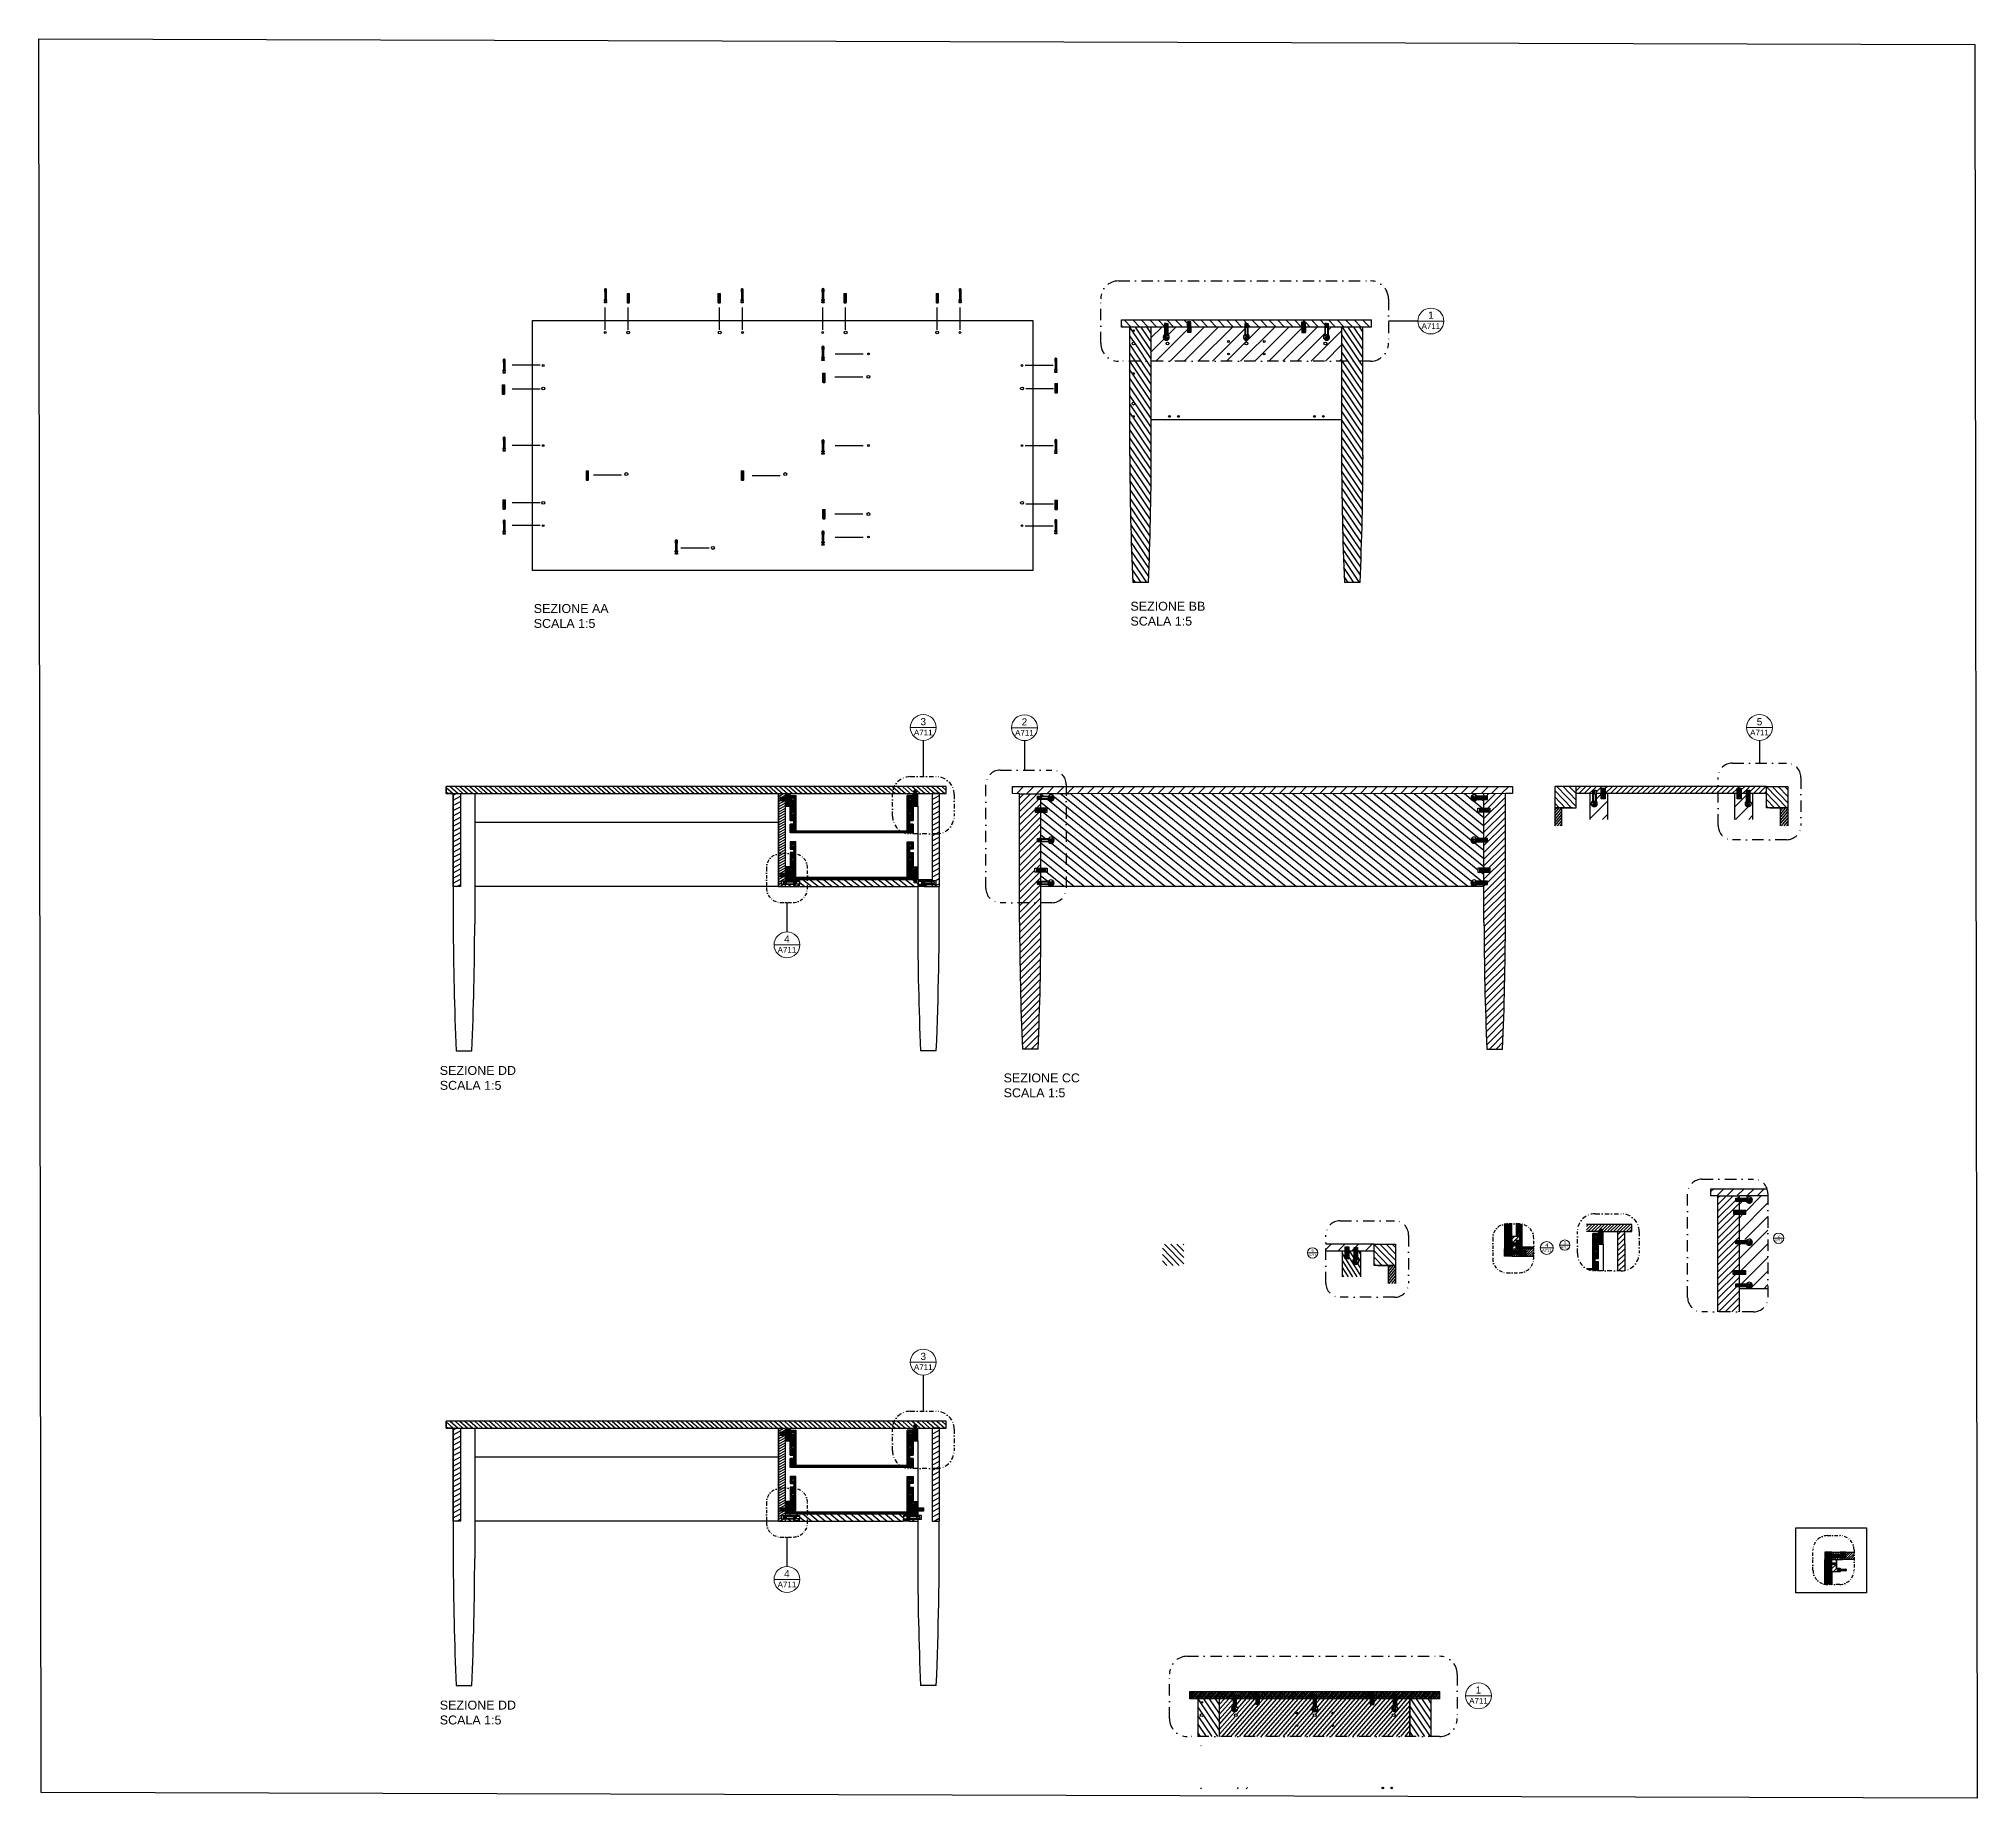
# Model space of a CAD drawing. Header units: millimetres. Extents: x -69 to 1786, y -423 to 412.
# Drawn here: x -69 to 474, y -423 to 70 of the extents above; entities that cross this region are included whole.
import ezdxf
from ezdxf.enums import TextEntityAlignment as Align

# ---------------------------------------------------------------- set-up
doc = ezdxf.new("R2010")
doc.units = ezdxf.units.MM
doc.header["$LTSCALE"] = 0.5
doc.linetypes.add('TRATTOPUNTO2', pattern=[12.7, 6.35, -3.175, 0, -3.175])
doc.layers.add('A-ANNO-SYMB', color=202, linetype='Continuous', lineweight=18)
for name, color, linetype in [('ALTRE LINEE', 70, 'Continuous'), ('CONTRONO SEZIONI', 26, 'Continuous'), ('G-ANNO-GEOMETRY', 2, 'Continuous'), ('G-ANNO-SYSTEM', 7, 'Continuous'), ('linee sez dettagli', 2, 'Continuous'), ('linee sezionate', 5, 'Continuous'), ('retino sezione', 157, 'Continuous'), ('SIMBOLI', 201, 'Continuous'), ('viti', 240, 'Continuous'), ('viti sottili', 4, 'Continuous')]:
    doc.layers.add(name, color=color, linetype=linetype)
doc.layers.add('LINEE SEZIONE', color=129, linetype='Continuous', plot=False)
doc.styles.add('ARIAL', font='arial.ttf')
doc.styles.get("Standard").update_dxf_attribs({"font": 'arial.ttf'})
pattern_1 = [(230, (-100.5723, -89.10385), (0.4377944, -0.3673531), [])]

# ---------------------------------------------------------------- blocks, each defined once
blk = doc.blocks.new('DETAGLI')
at = {"layer": 'A-ANNO-SYMB', "linetype": 'Continuous'}
blk.add_line((486.7, 356.2), (504.8, 356.2), dxfattribs=at)
blk.add_circle((495.7, 356.2), 9.05, dxfattribs=at)
for tag, p in [('SEZIONE', (495.7, 354.7)), ('TAVOLA', (495.7, 362.8))]:
    blk.add_attdef(tag, text='', height=5, dxfattribs=at).set_placement(p, align=Align.TOP_CENTER)

msp = doc.modelspace()

# ---------------------------------------------------------------- hatches: boundary and pattern name
at = {"layer": 'ALTRE LINEE'}
h = msp.add_hatch(dxfattribs=at)
h.set_pattern_fill('ANSI31', color=256, scale=0.63)
h.set_pattern_definition([(45, (134.6982, 0.0567), (-1.41439, 1.41439), [])])
h.paths.add_polyline_path([(343.9, -141.76), (343.9, -139.76), (203.9, -139.76), (203.9, -141.76), (205.9, -141.77), (211.9, -141.78), (219.89, -141.78)])
h = msp.add_hatch(dxfattribs=at)
h.set_pattern_fill('ANSI31', color=256, scale=0.39, angle=269)
h.set_pattern_definition([(314, (-100.5723, -89.1039), (0.8907225, 0.8601607), [])])
h.paths.add_polyline_path([(361.69, -139.76), (355.69, -139.76), (355.69, -145.76), (361.69, -145.76)])
h.paths.add_polyline_path([(414.94, -139.76), (414.94, -145.76), (420.94, -145.76), (420.94, -139.76)])
h = msp.add_hatch(dxfattribs=at)
h.set_pattern_fill('ANSI31', color=256, scale=0.33)
h.set_pattern_definition([(45, (-100.5723, -89.1039), (-0.7408711, 0.7408711), [])])
edge = h.paths.add_edge_path()
edge.add_line((406.78, -141.76), (406.78, -140.25))
edge.add_line((406.78, -140.25), (407.35, -140.25))
edge.add_line((407.35, -140.25), (407.35, -139.76))
edge.add_line((407.35, -139.76), (361.69, -139.76))
edge.add_line((361.69, -139.76), (361.69, -141.76))
edge.add_line((361.69, -141.76), (366.5, -141.76))
edge.add_line((366.5, -141.76), (366.5, -141.7))
edge.add_line((366.5, -141.7), (366.58, -141.68))
edge.add_line((366.58, -141.68), (366.58, -141.58))
edge.add_line((366.58, -141.58), (366.5, -141.6))
edge.add_line((366.5, -141.6), (366.5, -141.54))
edge.add_line((366.5, -141.54), (366.58, -141.52))
edge.add_line((366.58, -141.52), (366.58, -141.44))
edge.add_line((366.58, -141.44), (366.5, -141.46))
edge.add_line((366.5, -141.46), (366.5, -141.4))
edge.add_line((366.5, -141.4), (366.58, -141.37))
edge.add_line((366.58, -141.37), (366.58, -141.29))
edge.add_line((366.58, -141.29), (366.5, -141.32))
edge.add_line((366.5, -141.32), (366.5, -141.25))
edge.add_line((366.5, -141.25), (366.58, -141.23))
edge.add_line((366.58, -141.23), (366.58, -141.15))
edge.add_line((366.58, -141.15), (366.5, -141.18))
edge.add_line((366.5, -141.18), (366.5, -141.11))
edge.add_line((366.5, -141.11), (366.33, -141.09))
edge.add_line((366.33, -141.09), (366.33, -140.77))
edge.add_arc((366.4, -142.02), 1.25, 61.7172, 93.5311, ccw=False)
edge.add_line((367, -140.91), (367, -140.98))
edge.add_line((367, -140.98), (367.08, -140.95))
edge.add_line((367.08, -140.95), (367.08, -141.02))
edge.add_line((367.08, -141.02), (367, -141.04))
edge.add_line((367, -141.04), (367, -141.12))
edge.add_line((367, -141.12), (367.08, -141.09))
edge.add_line((367.08, -141.09), (367.08, -141.16))
edge.add_line((367.08, -141.16), (367, -141.18))
edge.add_line((367, -141.18), (367, -141.26))
edge.add_line((367, -141.26), (367.08, -141.24))
edge.add_line((367.08, -141.24), (367.08, -141.3))
edge.add_line((367.08, -141.3), (367, -141.32))
edge.add_line((367, -141.32), (367, -141.4))
edge.add_line((367, -141.4), (367.08, -141.38))
edge.add_line((367.08, -141.38), (367.08, -141.44))
edge.add_line((367.08, -141.44), (367.26, -140.77))
edge.add_line((367.26, -140.77), (367.26, -141.56))
edge.add_line((367.26, -141.56), (367.26, -141.54))
edge.add_line((367.26, -141.54), (367.08, -141.6))
edge.add_line((367.08, -141.6), (367, -141.63))
edge.add_line((367, -141.63), (367, -141.76))
edge.add_line((367, -141.76), (368.7, -141.76))
edge.add_line((368.7, -141.76), (368.7, -140.39))
edge.add_line((368.7, -140.39), (369, -140.24))
edge.add_line((369, -140.24), (369.56, -140.24))
edge.add_line((369.56, -140.24), (369.85, -140.1))
edge.add_line((369.85, -140.1), (369.85, -141.76))
edge.add_line((369.85, -141.76), (406.78, -141.76))
h.paths.add_polyline_path([(409.63, -141.76), (409.63, -141.63), (409.85, -141.69), (409.85, -139.76), (407.35, -139.76), (407.35, -140.1), (407.93, -140.1), (407.93, -141.76)])
h.paths.add_polyline_path([(410.33, -141.26), (410.57, -141.59), (410.13, -141.59), (410.08, -141.59), (410.04, -141.58), (410.04, -141.76), (414.94, -141.76), (414.94, -139.76), (409.62, -139.76)])
at = {"layer": 'ALTRE LINEE', "lineweight": -3}
h = msp.add_hatch(dxfattribs=at)
h.set_pattern_fill('ANSI31', color=256, scale=0.083)
h.paths.add_polyline_path([(143.31, -142.26), (141.7, -142.26), (141.7, -144.26), (142.7, -144.26), (142.7, -145.26), (141.7, -145.26), (141.7, -149.26), (142.7, -149.26), (142.7, -150.26), (141.7, -150.26), (141.7, -152.76), (143.31, -152.76), (143.31, -152.46), (143.01, -152.46), (143.01, -152.22), (143.31, -152.22)])
h.paths.add_polyline_path([(142.22, -147.26, -1), (142.79, -147.26, -1)], flags=16)
h.paths.add_polyline_path([(142.2, -143.26, -1), (142.8, -143.26, -1)], flags=16)
h.paths.add_polyline_path([(176.1, -145.26), (175.1, -145.26), (175.1, -144.26), (176.1, -144.26), (176.1, -142.26), (174.49, -142.26), (174.49, -152.22), (174.73, -152.22), (174.73, -152.46), (174.49, -152.46), (174.49, -152.76), (176.1, -152.76), (176.1, -150.26), (175.1, -150.26), (175.1, -149.26), (176.1, -149.26)])
h.paths.add_polyline_path([(175.01, -147.26, -1), (175.58, -147.26, -1)], flags=16)
h.paths.add_polyline_path([(175, -143.26, -1), (175.6, -143.26, -1)], flags=16)
h.paths.add_polyline_path([(176.1, -158.26), (175.1, -158.26), (175.1, -157.26), (176.1, -157.26), (176.1, -155.26), (174.49, -155.26), (174.49, -165.22), (174.73, -165.22), (174.73, -165.46), (174.49, -165.46), (174.49, -165.76), (176.1, -165.76), (176.1, -163.26), (175.1, -163.26), (175.1, -162.26), (176.1, -162.26)])
h.paths.add_polyline_path([(175.58, -160.26, -1), (175.01, -160.26, -1)], flags=16)
h.paths.add_polyline_path([(175, -156.26, -1), (175.6, -156.26, -1)], flags=16)
h.paths.add_polyline_path([(143.31, -158.64, 0.048303), (142.54, -158.56), (141.7, -158.56), (141.7, -162.26), (142.7, -162.26), (142.7, -163.26), (141.7, -163.26), (141.7, -165.76), (143.31, -165.76), (143.31, -165.46), (143.01, -165.46), (143.01, -165.22), (143.31, -165.22)])
h.paths.add_polyline_path([(142.22, -160.26, -1), (142.79, -160.26, -1)], flags=16)
h.paths.add_polyline_path([(143.31, -155.26), (141.7, -155.26), (141.7, -157.26), (142.7, -157.26), (142.7, -158.26), (141.7, -158.26), (141.7, -158.56), (142.54, -158.56, -0.048303), (143.31, -158.64)])
h.paths.add_polyline_path([(142.2, -156.26, -1), (142.8, -156.26, -1)], flags=16)
h = msp.add_hatch(dxfattribs=at)
h.set_pattern_fill('ANSI31', color=256, scale=0.42)
h.paths.add_polyline_path([(210.89, -154.31), (211.9, -154.31), (211.9, -146.91), (210.24, -146.91), (210.24, -145.8), (211.9, -145.8), (211.94, -143.37), (210.89, -143.37), (210.87, -142.37), (211.9, -142.31), (211.9, -141.78), (205.9, -141.77), (205.9, -172.29), (211.9, -172.29), (211.9, -167.24), (210.93, -167.24), (210.93, -166.31), (211.9, -166.31), (211.9, -163.73), (210.19, -163.73), (210.19, -162.63), (211.9, -162.63), (211.9, -155.24), (210.89, -155.24)])
edge = h.paths.add_edge_path()
edge.add_line((211.9, -177.78), (211.9, -172.29))
edge.add_line((211.9, -172.29), (205.9, -172.29))
edge.add_line((205.9, -172.29), (205.9, -177.77))
edge.add_arc((1101.46, -175.35), 895.56, 180.15499, 182.42692)
edge.add_line((206.7, -213.27), (211.1, -213.27))
edge.add_arc((-683.65, -175.35), 895.56, 357.57308, 359.84467)
edge = h.paths.add_edge_path()
edge.add_line((341.9, -141.76), (335.9, -141.76))
edge.add_line((335.9, -141.76), (335.9, -142.44))
edge.add_line((335.9, -142.44), (336.81, -142.44))
edge.add_line((336.81, -142.44), (336.81, -143.24))
edge.add_line((336.81, -143.24), (335.9, -143.24))
edge.add_line((335.9, -143.24), (335.9, -145.8))
edge.add_line((335.9, -145.8), (337.57, -145.8))
edge.add_line((337.57, -145.8), (337.57, -146.91))
edge.add_line((337.57, -146.91), (335.9, -146.91))
edge.add_line((335.9, -146.91), (335.9, -154.31))
edge.add_line((335.9, -154.31), (336.84, -154.31))
edge.add_line((336.84, -154.31), (336.84, -155.24))
edge.add_line((336.84, -155.24), (335.9, -155.24))
edge.add_line((335.9, -155.24), (335.9, -162.63))
edge.add_line((335.9, -162.63), (337.61, -162.63))
edge.add_line((337.61, -162.63), (337.61, -163.73))
edge.add_line((337.61, -163.73), (335.9, -163.73))
edge.add_line((335.9, -163.73), (335.9, -166.34))
edge.add_line((335.9, -166.34), (336.91, -166.34))
edge.add_line((336.91, -166.34), (336.91, -167.24))
edge.add_line((336.91, -167.24), (335.9, -167.24))
edge.add_line((335.9, -167.24), (335.9, -177.78))
edge.add_arc((1231.46, -175.35), 895.56, 180.15533, 182.42692)
edge.add_line((336.7, -213.27), (341.1, -213.27))
edge.add_arc((-553.65, -175.35), 895.56, 357.57308, 359.84501)
edge.add_line((341.9, -177.77), (341.9, -141.76))
h = msp.add_hatch(dxfattribs=at)
h.set_pattern_fill('ANSI31', color=256, scale=0.56, angle=96)
h.paths.add_polyline_path([(218.96, -141.78), (211.9, -141.78), (211.9, -142.44), (213.97, -142.44, -3.445207), (213.95, -143.37), (211.9, -143.37), (211.9, -145.8), (213.66, -145.8), (213.66, -146.91), (211.9, -146.91), (211.9, -154.31), (213.97, -154.31, -3.445207), (213.95, -155.24), (211.9, -155.24), (211.9, -162.63), (213.62, -162.63), (213.62, -163.73), (211.9, -163.73), (211.9, -166.31), (213.97, -166.31, -1.675622), (214.69, -167.66), (218.96, -167.66)])
h.paths.add_polyline_path([(335.9, -146.91), (334.14, -146.91), (334.14, -145.8), (335.9, -145.8), (335.9, -143.37), (333.85, -143.37, -3.445207), (333.84, -142.44), (335.9, -142.44), (335.9, -141.76), (219.89, -141.78), (218.96, -141.78), (218.96, -167.78), (333.11, -167.66, -1.675622), (333.84, -166.31), (335.9, -166.31), (335.9, -163.73), (334.19, -163.73), (334.19, -162.63), (335.9, -162.63), (335.9, -155.24), (333.85, -155.24, -3.445207), (333.84, -154.31), (335.9, -154.31)])
h = msp.add_hatch(dxfattribs=at)
h.set_pattern_fill('ANSI31', color=256, scale=0.83)
h.paths.add_polyline_path([(411.1, -141.76), (410.33, -141.76), (410.33, -143.84, -3.445207), (409.4, -143.83), (409.4, -141.76), (407.75, -141.76), (407.75, -143.12), (407.63, -143.27), (407.07, -143.27), (406.95, -143.12), (406.95, -141.76), (406.1, -141.76), (406.1, -148.97), (411.1, -148.97)])
edge = h.paths.add_edge_path()
edge.add_line((369.85, -141.76), (369.85, -143.42))
edge.add_line((369.85, -143.42), (368.7, -143.42))
edge.add_line((368.7, -143.42), (368.7, -141.76))
edge.add_line((368.7, -141.76), (367.26, -141.76))
edge.add_line((367.26, -141.76), (367.26, -143.84))
edge.add_arc((366.78, -144.57), 0.869, -238.5707, 56.6861, ccw=False)
edge.add_line((366.33, -143.83), (366.33, -141.76))
edge.add_line((366.33, -141.76), (365.53, -141.76))
edge.add_line((365.53, -141.76), (365.53, -148.97))
edge.add_line((365.53, -148.97), (370.53, -148.97))
edge.add_line((370.53, -148.97), (370.53, -141.76))
edge.add_line((370.53, -141.76), (369.85, -141.76))
at = {"layer": 'ALTRE LINEE'}
h = msp.add_hatch(dxfattribs=at)
h.set_pattern_fill('ANSI31', color=256, scale=0.18, angle=185)
h.set_pattern_definition(pattern_1)
h.paths.add_polyline_path([(418.94, -145.76), (420.94, -145.76), (420.94, -150.76), (418.94, -150.76)])
h = msp.add_hatch(dxfattribs=at)
h.set_pattern_fill('ANSI31', color=256, scale=0.63)
h.set_pattern_definition([(45, (98.2265, -231.899), (-1.41439, 1.41439), [])])
edge = h.paths.add_edge_path()
edge.add_arc((411.38, -253.73), 4, 0, 19.5461)
edge.add_line((415.15, -252.4), (399.4, -252.4))
edge.add_line((399.4, -252.4), (399.4, -254.4))
edge.add_line((399.4, -254.4), (401.4, -254.4))
edge.add_line((401.4, -254.4), (407.4, -254.41))
edge.add_line((407.4, -254.41), (415.38, -254.41))
edge.add_line((415.38, -254.41), (415.38, -253.73))
at = {"layer": 'ALTRE LINEE', "lineweight": -3}
h = msp.add_hatch(dxfattribs=at)
h.set_pattern_fill('ANSI31', color=256, scale=0.42)
h.paths.add_polyline_path([(407.4, -259.54), (405.73, -259.54), (405.73, -258.44), (407.4, -258.44), (407.4, -256), (406.35, -256), (406.35, -255.07), (407.4, -255.07), (407.4, -254.41), (401.4, -254.4), (401.4, -286.84), (407.4, -286.84), (407.4, -279.9), (406.35, -279.9), (406.35, -278.97), (407.4, -278.97), (407.4, -276.37), (405.69, -276.37), (405.69, -275.26), (407.4, -275.26), (407.4, -267.83), (406.35, -267.83), (406.35, -266.9), (407.4, -266.9)])
h = msp.add_hatch(dxfattribs=at)
h.set_pattern_fill('ANSI31', color=256, scale=0.85)
h.paths.add_polyline_path([(415.38, -254.41), (407.4, -254.41), (407.4, -254.94), (408.36, -254.94, -3.445207), (408.37, -255.87), (407.4, -255.87), (407.4, -258.44), (409.16, -258.44), (409.16, -259.54), (407.4, -259.54), (407.4, -266.97), (408.32, -266.97, -3.445207), (408.3, -267.9), (407.4, -267.9), (407.4, -275.26), (409.12, -275.26), (409.12, -276.37), (407.4, -276.37), (407.4, -278.97), (408.29, -278.97, -3.445207), (408.27, -279.9), (407.4, -279.9), (407.4, -280.41), (415.38, -280.41)])
h = msp.add_hatch(dxfattribs=at)
h.set_pattern_fill('ANSI31', color=256, scale=0.09)
edge = h.paths.add_edge_path()
edge.add_line((343.65, -265.76), (343.65, -262.25))
edge.add_line((343.65, -262.25), (342.33, -262.25))
edge.add_arc((342.33, -266.25), 4, 90, 99.7546)
edge.add_line((341.65, -262.31), (341.65, -269.26))
edge.add_line((341.65, -269.26), (341.65, -271.26))
edge.add_line((341.65, -271.26), (343.65, -271.26))
edge.add_line((343.65, -271.26), (343.65, -270.67))
edge.add_line((343.65, -270.67), (342.58, -270.67))
edge.add_line((342.58, -270.67), (342.58, -270.22))
edge.add_line((342.58, -270.22), (342.58, -269.77))
edge.add_line((342.58, -269.77), (343.65, -269.77))
edge.add_line((343.65, -269.77), (343.65, -268.41))
edge.add_line((343.65, -268.41), (342.2, -268.41))
edge.add_line((342.2, -268.41), (342.2, -268.01))
edge.add_line((342.2, -268.01), (342.2, -267.6))
edge.add_line((342.2, -267.6), (343.65, -267.61))
edge.add_line((343.65, -267.61), (343.65, -265.76))
at = {"layer": 'ALTRE LINEE'}
h = msp.add_hatch(dxfattribs=at)
h.set_pattern_fill('ANSI31', color=256, scale=0.28)
h.set_pattern_definition([(45, (-5.9936, -249.0562), (-0.628618, 0.628618), [])])
h.paths.add_polyline_path([(344.95, -268.41), (343.65, -268.41), (343.65, -268.25), (343.65, -268.25), (343.65, -269.26), (344.95, -269.26)])
h.paths.add_polyline_path([(343.65, -267.61), (344.95, -267.61), (344.95, -266.76), (345.95, -266.76), (345.95, -265.76), (343.65, -265.76)])
at = {"layer": 'ALTRE LINEE', "lineweight": -3}
h = msp.add_hatch(dxfattribs=at)
h.set_pattern_fill('ANSI31', color=256, scale=0.081, angle=93)
h.paths.add_polyline_path([(346.56, -262.32, 0.047644), (345.81, -262.25), (344.95, -262.25), (344.95, -265.76), (345.95, -265.76), (345.95, -266.76), (344.95, -266.76), (344.95, -267.61), (344.95, -268.41), (344.95, -269.26), (346.56, -269.26), (346.56, -268.96), (346.26, -268.96), (346.26, -268.71), (346.56, -268.71)])
at = {"layer": 'ALTRE LINEE'}
h = msp.add_hatch(dxfattribs=at)
h.set_pattern_fill('ANSI31', color=256, scale=0.2, angle=180)
h.set_pattern_definition([(225, (960.5139, -173.5277), (0.4490128, -0.4490128), [])])
h.paths.add_polyline_path([(368.97, -263.71), (368.97, -264.38), (377.28, -264.38), (377.28, -262.38), (369.28, -262.38), (364.59, -262.38), (364.59, -264.38), (367.85, -264.38), (368.28, -264.38), (368.28, -263.71)])
h = msp.add_hatch(dxfattribs=at)
h.set_pattern_fill('ANSI31', color=256, scale=0.05, angle=180)
h.set_pattern_definition([(225, (960.51388, -173.5277), (0.1122532, -0.1122532), [])])
h.paths.add_polyline_path([(368.97, -264.38), (368.97, -265.9), (368.28, -265.9), (368.28, -264.38), (367.98, -264.38), (367.98, -266.88), (366.98, -266.88), (366.98, -267.88), (369.28, -267.88), (369.28, -264.38)])
h = msp.add_hatch(dxfattribs=at)
h.set_pattern_fill('ANSI31', color=256, scale=0.33)
h.set_pattern_definition([(45, (-65.1182, -235.4569), (-0.7408711, 0.7408711), [])])
edge = h.paths.add_edge_path()
edge.add_arc((374.33, -270.39), 5, 270, 281.0181)
edge.add_line((375.28, -275.3), (375.28, -264.38))
edge.add_line((375.28, -264.38), (373.28, -264.38))
edge.add_line((373.28, -264.38), (373.28, -275.39))
edge.add_line((373.28, -275.39), (374.33, -275.39))
h = msp.add_hatch(dxfattribs=at)
h.set_pattern_fill('ANSI31', color=256, scale=0.39, angle=269)
h.set_pattern_definition([(314, (-210.3697, -217.236), (0.8907225, 0.8601607), [])])
h.paths.add_polyline_path([(251.89, -267.89), (245.89, -267.89), (245.89, -273.89), (251.89, -273.89)])
h.paths.add_polyline_path([(305.14, -267.89), (305.14, -273.89), (311.14, -273.89), (311.14, -267.89)])
at = {"layer": 'ALTRE LINEE', "lineweight": -3}
h = msp.add_hatch(dxfattribs=at)
h.set_pattern_fill('ANSI31', color=256, scale=0.85)
h.paths.add_polyline_path([(291.63, -267.89), (291.63, -269.89), (297.03, -269.89), (297.03, -268.67), (298.07, -268.67), (298.07, -269.89), (299.58, -269.89), (299.58, -268.87), (300.51, -268.87), (300.51, -269.89), (305.14, -269.89), (305.14, -267.89)])
h = msp.add_hatch(dxfattribs=at)
h.set_pattern_fill('ANSI31', color=256, scale=0.33, angle=77)
edge = h.paths.add_edge_path()
edge.add_line((297.03, -272.02), (297.03, -269.89))
edge.add_line((297.03, -269.89), (296.3, -269.89))
edge.add_line((296.3, -269.89), (296.3, -277.1))
edge.add_line((296.3, -277.1), (301.3, -277.1))
edge.add_line((301.3, -277.1), (301.3, -269.89))
edge.add_line((301.3, -269.89), (300.51, -269.89))
edge.add_line((300.51, -269.89), (300.51, -271.94))
edge.add_arc((300.03, -272.67), 0.869, -238.5707, 56.6861, ccw=False)
edge.add_line((299.58, -271.93), (299.58, -269.89))
edge.add_line((299.58, -269.89), (298.07, -269.89))
edge.add_line((298.07, -269.89), (298.07, -272.02))
edge.add_line((298.07, -272.02), (297.03, -272.02))
h = msp.add_hatch(dxfattribs=at)
h.set_pattern_fill('ANSI31', color=256, scale=0.14)
h.paths.add_polyline_path([(349.81, -269.26), (346.56, -269.26), (344.95, -269.26), (343.65, -269.26), (343.65, -269.77), (345.7, -269.77), (345.7, -269.59), (347.61, -269.59), (347.61, -271.26), (349.81, -271.26)])
h.paths.add_polyline_path([(345.86, -270.86), (345.7, -270.86), (345.7, -270.67), (343.65, -270.67), (343.65, -271.26), (345.86, -271.26)], flags=17)
at = {"layer": 'ALTRE LINEE'}
h = msp.add_hatch(dxfattribs=at)
h.set_pattern_fill('ANSI31', color=256, scale=0.18, angle=185)
h.set_pattern_definition([(230, (-210.36974, -217.236), (0.4377944, -0.3673531), [])])
h.paths.add_polyline_path([(309.14, -273.89), (311.14, -273.89), (311.14, -278.89), (309.14, -278.89)])
at = {"layer": 'ALTRE LINEE', "lineweight": -3}
h = msp.add_hatch(dxfattribs=at)
h.set_pattern_fill('ANSI31', color=256, scale=0.083)
h.set_pattern_definition([(45, (0, -177.70224), (-0.18634031, 0.18634031), [])])
h.paths.add_polyline_path([(143.31, -319.96), (141.7, -319.96), (141.7, -321.96), (142.7, -321.96), (142.7, -322.96), (141.7, -322.96), (141.7, -326.96), (142.7, -326.96), (142.7, -327.96), (141.7, -327.96), (141.7, -330.46), (143.31, -330.46), (143.31, -330.16), (143.01, -330.16), (143.01, -329.92), (143.31, -329.92)])
h.paths.add_polyline_path([(142.22, -324.96, -1), (142.79, -324.96, -1)], flags=16)
h.paths.add_polyline_path([(142.2, -320.96, -1), (142.8, -320.96, -1)], flags=16)
h.paths.add_polyline_path([(176.1, -322.96), (175.1, -322.96), (175.1, -321.96), (176.1, -321.96), (176.1, -319.96), (174.49, -319.96), (174.49, -329.92), (174.73, -329.92), (174.73, -330.16), (174.49, -330.16), (174.49, -330.46), (176.1, -330.46), (176.1, -327.96), (175.1, -327.96), (175.1, -326.96), (176.1, -326.96)])
h.paths.add_polyline_path([(175.01, -324.96, -1), (175.58, -324.96, -1)], flags=16)
h.paths.add_polyline_path([(175, -320.96, -1), (175.6, -320.96, -1)], flags=16)
h.paths.add_polyline_path([(176.1, -335.96), (175.1, -335.96), (175.1, -334.96), (176.1, -334.96), (176.1, -332.96), (174.49, -332.96), (174.49, -342.92), (174.73, -342.92), (174.73, -343.16), (174.49, -343.16), (174.49, -343.46), (176.1, -343.46), (176.1, -340.96), (175.1, -340.96), (175.1, -339.96), (176.1, -339.96)])
h.paths.add_polyline_path([(175.58, -337.96, -1), (175.01, -337.96, -1)], flags=16)
h.paths.add_polyline_path([(175, -333.96, -1), (175.6, -333.96, -1)], flags=16)
h.paths.add_polyline_path([(143.31, -336.34, 0.048303), (142.54, -336.26), (141.7, -336.26), (141.7, -339.96), (142.7, -339.96), (142.7, -340.96), (141.7, -340.96), (141.7, -343.46), (143.31, -343.46), (143.31, -343.16), (143.01, -343.16), (143.01, -342.92), (143.31, -342.92)])
h.paths.add_polyline_path([(142.22, -337.96, -1), (142.79, -337.96, -1)], flags=16)
h.paths.add_polyline_path([(143.31, -332.96), (141.7, -332.96), (141.7, -334.96), (142.7, -334.96), (142.7, -335.96), (141.7, -335.96), (141.7, -336.26), (142.54, -336.26, -0.048303), (143.31, -336.34)])
h.paths.add_polyline_path([(142.2, -333.96, -1), (142.8, -333.96, -1)], flags=16)
at = {"layer": 'ALTRE LINEE'}
h = msp.add_hatch(dxfattribs=at)
h.set_pattern_fill('ANSI31', color=256, scale=0.09, angle=103)
h.set_pattern_definition([(148, (-51.94287, -388.89324), (-0.15142443, -0.24232974), [])])
edge = h.paths.add_edge_path()
edge.add_line((433.31, -357.57), (433.23, -357.57))
edge.add_line((433.23, -357.57), (433.14, -357.66))
edge.add_line((433.14, -357.66), (433.14, -357.57))
edge.add_line((433.14, -357.57), (433.02, -357.57))
edge.add_line((433.02, -357.57), (432.92, -357.66))
edge.add_line((432.92, -357.66), (432.92, -357.57))
edge.add_line((432.92, -357.57), (432.8, -357.57))
edge.add_line((432.8, -357.57), (432.7, -357.66))
edge.add_line((432.7, -357.66), (432.7, -357.57))
edge.add_line((432.7, -357.57), (432.58, -357.57))
edge.add_line((432.58, -357.57), (432.48, -357.66))
edge.add_line((432.48, -357.66), (432.48, -357.57))
edge.add_line((432.48, -357.57), (432.36, -357.57))
edge.add_line((432.36, -357.57), (432.27, -357.66))
edge.add_line((432.27, -357.66), (432.27, -357.57))
edge.add_line((432.27, -357.57), (432.14, -357.57))
edge.add_line((432.14, -357.57), (432.05, -357.66))
edge.add_line((432.05, -357.66), (432.05, -357.57))
edge.add_line((432.05, -357.57), (431.89, -357.57))
edge.add_line((431.89, -357.57), (431.83, -357.57))
edge.add_arc((431.89, -357.45), 0.131, 223.9847, 243.2557, ccw=False)
edge.add_arc((431.85, -357.51), 0.06, 214.5387, 249.0774)
edge.add_arc((431.89, -357.45), 0.131, 205.7535, 239.6313, ccw=False)
edge.add_line((431.77, -357.51), (431.77, -357.33))
edge.add_arc((431.89, -357.38), 0.131, 136.0153, 154.2465, ccw=False)
edge.add_arc((431.85, -357.33), 0.06, 90, 145.4613, ccw=False)
edge.add_line((431.85, -357.27), (431.93, -357.27))
edge.add_line((431.93, -357.27), (432, -357.18))
edge.add_line((432, -357.18), (432, -357.27))
edge.add_line((432, -357.27), (432.13, -357.27))
edge.add_line((432.13, -357.27), (432.22, -357.18))
edge.add_line((432.22, -357.18), (432.22, -357.27))
edge.add_line((432.22, -357.27), (432.35, -357.27))
edge.add_line((432.35, -357.27), (432.44, -357.18))
edge.add_line((432.44, -357.18), (432.44, -357.27))
edge.add_line((432.44, -357.27), (432.56, -357.27))
edge.add_line((432.56, -357.27), (432.66, -357.18))
edge.add_line((432.66, -357.18), (432.66, -357.27))
edge.add_line((432.66, -357.27), (432.78, -357.27))
edge.add_line((432.78, -357.27), (432.88, -357.18))
edge.add_line((432.88, -357.18), (432.88, -357.27))
edge.add_line((432.88, -357.27), (433, -357.27))
edge.add_line((433, -357.27), (433.1, -357.18))
edge.add_line((433.1, -357.18), (433.1, -357.27))
edge.add_line((433.1, -357.27), (433.22, -357.27))
edge.add_line((433.22, -357.27), (433.31, -357.18))
edge.add_line((433.31, -357.18), (433.31, -355.49))
edge.add_line((433.31, -355.49), (433.25, -355.49))
edge.add_line((433.25, -355.49), (433.23, -355.41))
edge.add_line((433.23, -355.41), (433.13, -355.41))
edge.add_line((433.13, -355.41), (433.14, -355.44))
edge.add_line((433.14, -355.44), (433.14, -355.49))
edge.add_line((433.14, -355.49), (433.09, -355.49))
edge.add_line((433.09, -355.49), (433.07, -355.41))
edge.add_line((433.07, -355.41), (432.99, -355.41))
edge.add_line((432.99, -355.41), (433, -355.44))
edge.add_line((433, -355.44), (433, -355.49))
edge.add_line((433, -355.49), (432.95, -355.49))
edge.add_line((432.95, -355.49), (432.93, -355.41))
edge.add_line((432.93, -355.41), (432.85, -355.41))
edge.add_line((432.85, -355.41), (432.86, -355.44))
edge.add_line((432.86, -355.44), (432.86, -355.49))
edge.add_line((432.86, -355.49), (432.81, -355.49))
edge.add_line((432.81, -355.49), (432.78, -355.41))
edge.add_line((432.78, -355.41), (432.71, -355.41))
edge.add_line((432.71, -355.41), (432.72, -355.44))
edge.add_line((432.72, -355.44), (432.72, -355.49))
edge.add_line((432.72, -355.49), (432.67, -355.49))
edge.add_line((432.67, -355.49), (432.64, -355.41))
edge.add_line((432.64, -355.41), (432.47, -355.41))
edge.add_arc((432.66, -355.2), 0.285, 133.7004, 226.2996, ccw=False)
edge.add_line((432.47, -355), (432.53, -355))
edge.add_line((432.53, -355), (432.52, -354.96))
edge.add_line((432.52, -354.96), (432.52, -354.91))
edge.add_line((432.52, -354.91), (432.57, -354.91))
edge.add_line((432.57, -354.91), (432.59, -355))
edge.add_line((432.59, -355), (432.67, -355))
edge.add_line((432.67, -355), (432.66, -354.96))
edge.add_line((432.66, -354.96), (432.66, -354.91))
edge.add_line((432.66, -354.91), (432.71, -354.91))
edge.add_line((432.71, -354.91), (432.73, -355))
edge.add_line((432.73, -355), (432.81, -355))
edge.add_line((432.81, -355), (432.8, -354.96))
edge.add_line((432.8, -354.96), (432.8, -354.91))
edge.add_line((432.8, -354.91), (432.85, -354.91))
edge.add_line((432.85, -354.91), (432.88, -355))
edge.add_line((432.88, -355), (432.95, -355))
edge.add_line((432.95, -355), (432.95, -354.96))
edge.add_line((432.95, -354.96), (432.95, -354.91))
edge.add_line((432.95, -354.91), (433, -354.91))
edge.add_line((433, -354.91), (433.02, -355))
edge.add_line((433.02, -355), (433.12, -355))
edge.add_line((433.12, -355), (433.11, -354.96))
edge.add_line((433.11, -354.96), (433.11, -354.91))
edge.add_line((433.11, -354.91), (433.16, -354.91))
edge.add_line((433.16, -354.91), (433.18, -355))
edge.add_line((433.18, -355), (433.31, -355))
edge.add_line((433.31, -355), (433.31, -354.17))
edge.add_line((433.31, -354.17), (431.31, -354.17))
edge.add_line((431.31, -354.17), (431.31, -363.18))
edge.add_line((431.31, -363.18), (433.31, -363.18))
edge.add_line((433.31, -363.18), (433.31, -357.57))
h = msp.add_hatch(dxfattribs=at)
h.set_pattern_fill('ANSI31', color=256, scale=0.14)
h.set_pattern_definition([(45, (-51.94287, -388.89324), (-0.31430896, 0.31430896), [])])
h.paths.add_polyline_path([(435.64, -354.29), (435.64, -354.17), (433.31, -354.17), (433.31, -354.83), (433.37, -354.83), (433.37, -354.87), (435.52, -354.87), (435.52, -354.83), (435.6, -354.83), (435.6, -355.03), (435.64, -355.03), (435.64, -354.76)], flags=17)
h.paths.add_polyline_path([(435.88, -354.29), (435.64, -354.29), (435.64, -354.76), (435.88, -354.76)], flags=17)
h.paths.add_polyline_path([(436.19, -354.36), (435.94, -354.36), (435.94, -354.76), (436.19, -354.76)], flags=17)
h.paths.add_polyline_path([(436.95, -354.36), (436.72, -354.36), (436.72, -354.76), (436.95, -354.76)], flags=17)
h.paths.add_polyline_path([(439.47, -356.17), (439.47, -354.17), (437.16, -354.17), (437.16, -354.29), (437.03, -354.29), (437.03, -354.67), (437.16, -354.67), (437.16, -354.83), (435.72, -354.83), (435.72, -355.03), (436.12, -355.03), (436.12, -354.92), (436.35, -354.92), (436.35, -355.14), (437.16, -355.14), (437.16, -355.21), (436.35, -355.21), (436.35, -355.51), (436.12, -355.51), (436.12, -355.4), (435.72, -355.4), (435.72, -355.58), (437.16, -355.58), (437.16, -355.7), (435.64, -355.7), (435.64, -355.4), (435.6, -355.4), (435.6, -355.6), (435.52, -355.6), (435.52, -355.57), (433.37, -355.57), (433.37, -355.6), (433.31, -355.6), (433.31, -356.17), (434.61, -356.17)])
h = msp.add_hatch(dxfattribs=at)
h.set_pattern_fill('ANSI31', color=256, scale=0.28)
h.set_pattern_definition([(45, (-51.9429, -388.8932), (-0.628618, 0.628618), [])])
h.paths.add_polyline_path([(434.61, -357.7), (434.58, -357.7, -0.088513), (434.5, -357.57), (434.33, -357.57), (434.23, -357.66), (434.23, -357.57), (434.11, -357.57), (434.01, -357.66), (434.01, -357.57), (433.89, -357.57), (433.79, -357.66), (433.79, -357.57), (433.67, -357.57), (433.58, -357.66), (433.58, -357.57), (433.45, -357.57), (433.36, -357.66), (433.36, -357.57), (433.31, -357.57), (433.31, -359.67), (435.61, -359.67), (435.61, -359.29), (435.54, -359.29), (435.54, -359.31), (435.51, -359.31), (435.51, -359.29), (435.42, -359.29), (435.42, -359.31), (435.4, -359.31), (435.39, -359.29), (435.31, -359.29), (435.31, -359.31), (435.29, -359.31), (435.28, -359.29), (435.2, -359.29), (435.2, -359.31), (435.18, -359.31), (435.17, -359.29), (435.09, -359.29), (435.09, -359.31), (435.07, -359.31), (435.06, -359.29), (434.98, -359.29), (434.98, -359.31), (434.95, -359.31), (434.95, -359.29), (434.9, -359.29), (434.9, -359.31), (434.87, -359.31), (434.87, -359.29), (434.84, -359.29), (434.71, -359.14), (434.84, -358.99), (434.87, -358.99), (434.87, -358.97), (434.89, -358.97), (434.9, -358.99), (434.98, -358.99), (434.98, -358.97), (435, -358.97), (435.01, -358.99), (435.09, -358.99), (435.09, -358.97), (435.11, -358.97), (435.12, -358.99), (435.2, -358.99), (435.2, -358.97), (435.23, -358.97), (435.23, -358.99), (435.31, -358.99), (435.31, -358.97), (435.34, -358.97), (435.34, -358.99), (435.42, -358.99), (435.42, -358.97), (435.45, -358.97), (435.46, -358.99), (435.54, -358.99), (435.54, -358.97), (435.56, -358.97), (435.57, -358.99), (435.61, -358.99), (435.61, -358.67), (434.61, -358.67)])
h = msp.add_hatch(dxfattribs=at)
h.set_pattern_fill('ANSI31', color=256, scale=0.12, angle=184)
h.set_pattern_definition([(229, (-27.58225, -182.3809), (0.28754435, -0.2499585), [])])
h.paths.add_polyline_path([(305.04, -393.58), (305.04, -395.18), (310.49, -395.18), (310.49, -394.13), (311.39, -394.13), (311.39, -395.18), (323.53, -395.18), (323.53, -393.12), (253.53, -393.12), (253.53, -395.18), (265.65, -395.18), (265.65, -394.13), (266.55, -394.13), (266.55, -395.18), (272.03, -395.18), (272.03, -393.58), (273.01, -393.58), (273.01, -395.18), (288.07, -395.18), (288.07, -394.13), (288.97, -394.13), (288.97, -395.18), (304.06, -395.18), (304.06, -393.58)])
h = msp.add_hatch(dxfattribs=at)
h.set_pattern_fill('ANSI31', color=256, scale=0.42, angle=79)
h.set_pattern_definition([(124, (-27.5823, -182.3809), (-1.1055216, -0.7456837), [])])
h.paths.add_polyline_path([(257.3, -416.58, 1), (256.5, -416.58, 1)], flags=16)
h.paths.add_polyline_path([(256.66, -420.18, 1), (257.14, -420.18, 1)], flags=16)
h.paths.add_polyline_path([(257.14, -408.18, 1), (256.66, -408.18, 1)], flags=16)
h.paths.add_polyline_path([(257.3, -399.77, 1), (256.5, -399.77, 1)], flags=16)
h.paths.add_polyline_path([(257.14, -396.18, 1), (256.66, -396.18, 1)], flags=16)
h.paths.add_polyline_path([(315.16, -405.76), (321.16, -405.76), (321.16, -395.18), (315.16, -395.18)])
h.paths.add_polyline_path([(255.9, -405.76), (261.9, -405.76), (261.9, -395.18), (255.9, -395.18)])
h = msp.add_hatch(dxfattribs=at)
h.set_pattern_fill('ANSI31', color=256, scale=0.29, angle=184)
h.set_pattern_definition([(229, (-27.58225, -182.3809), (0.6948988, -0.6040664), [])])
h.paths.add_polyline_path([(283.77, -402.72, 1), (283.29, -402.72, 1)], flags=16)
h.paths.add_polyline_path([(283.77, -399.21, 1), (283.29, -399.21, 1)], flags=16)
h.paths.add_polyline_path([(288.93, -399.77, 1), (288.13, -399.77, 1)], flags=16)
h.paths.add_polyline_path([(293.77, -402.72, 1), (293.29, -402.72, 1)], flags=16)
h.paths.add_polyline_path([(293.77, -399.21, 1), (293.29, -399.21, 1)], flags=16)
h.paths.add_polyline_path([(269.25, -420.18, 1), (269.74, -420.18, 1)], flags=16)
h.paths.add_polyline_path([(266.83, -399.77, 1), (266.03, -399.77, 1)], flags=16)
h.paths.add_polyline_path([(266.75, -420.18, 1), (267.24, -420.18, 1)], flags=16)
h.paths.add_polyline_path([(307.33, -420.18, 1), (307.81, -420.18, 1)], flags=16)
h.paths.add_polyline_path([(311.04, -399.77, 1), (310.24, -399.77, 1)], flags=16)
h.paths.add_polyline_path([(309.83, -420.18, 1), (310.31, -420.18, 1)], flags=16)
edge = h.paths.add_edge_path()
edge.add_line((305.04, -395.18), (305.04, -396.77))
edge.add_line((305.04, -396.77), (304.06, -396.77))
edge.add_line((304.06, -396.77), (304.06, -395.21))
edge.add_line((304.06, -395.21), (288.97, -395.23))
edge.add_line((288.97, -395.23), (288.97, -397.24))
edge.add_arc((288.53, -397.97), 0.848, -236.9748, 58.899, ccw=False)
edge.add_line((288.07, -397.26), (288.07, -395.18))
edge.add_line((288.07, -395.18), (273.01, -395.18))
edge.add_line((273.01, -395.18), (273.01, -396.77))
edge.add_line((273.01, -396.77), (272.03, -396.77))
edge.add_line((272.03, -396.77), (272.03, -395.23))
edge.add_line((272.03, -395.23), (266.55, -395.23))
edge.add_line((266.55, -395.23), (266.55, -397.24))
edge.add_arc((266.11, -397.97), 0.848, -236.9748, 58.899, ccw=False)
edge.add_line((265.65, -397.26), (265.65, -395.18))
edge.add_line((265.65, -395.18), (261.9, -395.18))
edge.add_line((261.9, -395.18), (261.9, -405.76))
edge.add_line((261.9, -405.76), (315.16, -405.76))
edge.add_line((315.16, -405.76), (315.16, -395.22))
edge.add_line((315.16, -395.22), (311.39, -395.23))
edge.add_line((311.39, -395.23), (311.39, -397.24))
edge.add_arc((310.95, -397.97), 0.848, -236.9748, 58.899, ccw=False)
edge.add_line((310.49, -397.26), (310.49, -395.18))
edge.add_line((310.49, -395.18), (305.04, -395.18))
at = {"layer": 'linee sez dettagli', "lineweight": -3}
h = msp.add_hatch(dxfattribs=at)
h.set_pattern_fill('ANSI31', color=256, scale=0.29, angle=93)
h.paths.add_polyline_path([(170.83, -139.76), (45.4, -139.76), (45.4, -141.76), (47.4, -141.76), (141.43, -141.76), (141.7, -141.76), (170.31, -141.76, -0.104482)])
h.paths.add_polyline_path([(185.4, -139.76), (170.83, -139.76, 0.104482), (170.31, -141.76), (176.1, -141.76), (176.45, -141.75), (176.45, -140.8), (177.03, -140.8), (177.03, -141.75), (177.4, -141.76), (185.4, -141.76)])
h = msp.add_hatch(dxfattribs=at)
h.set_pattern_fill('ANSI31', color=256, scale=0.4, angle=164)
h.paths.add_polyline_path([(49.4, -141.76), (47.4, -141.76), (47.4, -167.76), (49.4, -167.76)])
h.paths.add_polyline_path([(183.4, -141.76), (181.4, -141.76), (181.4, -153.02), (182.59, -153.02, 0.040478), (183.4, -152.96)])
edge = h.paths.add_edge_path()
edge.add_line((181.4, -166.15), (182.56, -166.15))
edge.add_line((182.56, -166.15), (182.56, -167.17))
edge.add_line((182.56, -167.17), (181.4, -167.17))
edge.add_line((181.4, -167.17), (181.4, -167.76))
edge.add_line((181.4, -167.76), (183.4, -167.76))
edge.add_line((183.4, -167.76), (183.4, -152.96))
edge.add_arc((182.59, -148.02), 5, 270, 279.2719, ccw=False)
edge.add_line((182.59, -153.02), (181.4, -153.02))
edge.add_line((181.4, -153.02), (181.4, -166.15))
h = msp.add_hatch(dxfattribs=at)
h.set_pattern_fill('ANSI31', color=256, scale=0.2, angle=164)
edge = h.paths.add_edge_path()
edge.add_line((140.4, -143.65), (138.93, -143.65))
edge.add_line((138.93, -143.65), (138.93, -142.85))
edge.add_line((138.93, -142.85), (140.4, -142.84))
edge.add_line((140.4, -142.84), (140.4, -141.76))
edge.add_line((140.4, -141.76), (138.4, -141.76))
edge.add_line((138.4, -141.76), (138.4, -158.62))
edge.add_arc((139.07, -162.56), 4, 90, 99.6044, ccw=False)
edge.add_line((139.07, -158.56), (140.4, -158.56))
edge.add_line((140.4, -158.56), (140.4, -143.65))
edge = h.paths.add_edge_path()
edge.add_line((140.4, -158.56), (139.07, -158.56))
edge.add_arc((139.07, -162.56), 4, 90, 99.6044)
edge.add_line((138.4, -158.62), (138.4, -167.76))
edge.add_line((138.4, -167.76), (140.4, -167.76))
edge.add_line((140.4, -167.76), (140.4, -167.17))
edge.add_line((140.4, -167.17), (139.3, -167.17))
edge.add_line((139.3, -167.17), (139.3, -166.15))
edge.add_line((139.3, -166.15), (140.4, -166.15))
edge.add_line((140.4, -166.15), (140.4, -165.76))
edge.add_line((140.4, -165.76), (140.4, -165.76))
edge.add_line((140.4, -165.76), (140.4, -164.93))
edge.add_line((140.4, -164.93), (138.93, -164.93))
edge.add_line((138.93, -164.93), (138.93, -164.09))
edge.add_line((138.93, -164.09), (140.4, -164.08))
edge.add_line((140.4, -164.08), (140.4, -158.56))
h = msp.add_hatch(dxfattribs=at)
h.set_pattern_fill('ANSI31', color=256, scale=0.1, angle=164)
h.paths.add_polyline_path([(140.4, -145.26), (142.4, -145.26), (142.7, -145.26), (142.7, -144.26), (141.7, -144.26), (141.7, -143.65), (140.4, -143.65)])
h.paths.add_polyline_path([(140.4, -141.76), (140.4, -142.84), (141.7, -142.84), (141.7, -141.76), (141.43, -141.76)])
h.paths.add_polyline_path([(140.4, -164.08), (141.7, -164.08), (141.7, -163.26), (142.7, -163.26), (142.7, -162.26), (140.4, -162.26)])
h.paths.add_polyline_path([(140.4, -164.93), (140.4, -165.76), (141.7, -165.76), (141.7, -164.92)])
h.paths.add_polyline_path([(177.4, -162.26), (175.1, -162.26), (175.1, -163.26), (176.1, -163.26), (176.1, -164.8), (177.4, -164.81)])
h.paths.add_polyline_path([(177.4, -141.76), (177.03, -141.75), (177.03, -142.74), (176.45, -142.74), (176.45, -141.75), (176.1, -141.76), (176.1, -144.26), (175.1, -144.26), (175.1, -145.26), (176.1, -145.26), (177.4, -145.26)])
h.paths.add_polyline_path([(177.03, -164.81), (177.03, -165.76), (177.4, -165.76), (177.4, -164.81)])
h.paths.add_polyline_path([(176.45, -164.8), (176.75, -164.8), (176.1, -164.8), (176.1, -165.76), (176.45, -165.76)])
h = msp.add_hatch(dxfattribs=at)
h.set_pattern_fill('ANSI31', color=256, scale=0.38, angle=96)
h.paths.add_polyline_path([(146.54, -165.76), (140.7, -165.76), (140.4, -165.76), (140.4, -166.15), (144.32, -166.15), (144.32, -167.17), (144.32, -167.76), (146.54, -167.76)])
h.paths.add_polyline_path([(142.63, -167.17), (140.4, -167.17), (140.4, -167.76), (142.63, -167.76)])
h.paths.add_polyline_path([(177.54, -167.76), (177.54, -166.15), (181.4, -166.15), (181.4, -165.76), (177.03, -165.76), (177.03, -166.75), (176.45, -166.75), (176.45, -165.76), (146.54, -165.76), (146.54, -167.76), (175.11, -167.76), (175.11, -167.76), (177.54, -167.76)])
h = msp.add_hatch(dxfattribs=at)
h.set_pattern_fill('ANSI31', color=256, scale=0.29, angle=93)
h.set_pattern_definition([(138, (0, -177.7022), (-0.616102, -0.6842506), [])])
h.paths.add_polyline_path([(170.83, -317.46), (45.4, -317.46), (45.4, -319.46), (47.4, -319.46), (141.43, -319.46), (141.7, -319.46), (170.31, -319.46, -0.104482)])
h.paths.add_polyline_path([(185.4, -317.46), (170.83, -317.46, 0.104482), (170.31, -319.46), (176.1, -319.46), (176.45, -319.46), (176.45, -318.5), (177.03, -318.5), (177.03, -319.46), (177.4, -319.46), (185.4, -319.46)])
h = msp.add_hatch(dxfattribs=at)
h.set_pattern_fill('ANSI31', color=256, scale=0.4, angle=164)
h.set_pattern_definition([(209, (0, -177.7022), (0.615708, -1.110767), [])])
h.paths.add_polyline_path([(49.4, -319.46), (47.4, -319.46), (47.4, -345.46), (49.4, -345.46)])
h.paths.add_polyline_path([(183.4, -319.46), (181.4, -319.46), (181.4, -330.73), (182.59, -330.73, 0.040478), (183.4, -330.66)])
h.paths.add_polyline_path([(183.4, -330.66, -0.040478), (182.59, -330.73), (181.4, -330.73), (181.4, -345.46), (183.4, -345.46)])
h = msp.add_hatch(dxfattribs=at)
h.set_pattern_fill('ANSI31', color=256, scale=0.2, angle=164)
h.set_pattern_definition([(209, (0, -177.70224), (0.3078541, -0.5553835), [])])
edge = h.paths.add_edge_path()
edge.add_line((140.4, -321.35), (138.93, -321.36))
edge.add_line((138.93, -321.36), (138.93, -320.55))
edge.add_line((138.93, -320.55), (140.4, -320.55))
edge.add_line((140.4, -320.55), (140.4, -319.46))
edge.add_line((140.4, -319.46), (138.4, -319.46))
edge.add_line((138.4, -319.46), (138.4, -336.32))
edge.add_arc((139.07, -340.26), 4, 90, 99.6044, ccw=False)
edge.add_line((139.07, -336.26), (140.4, -336.26))
edge.add_line((140.4, -336.26), (140.4, -321.35))
edge = h.paths.add_edge_path()
edge.add_line((140.4, -336.26), (139.07, -336.26))
edge.add_arc((139.07, -340.26), 4, 90, 99.6044)
edge.add_line((138.4, -336.32), (138.4, -345.46))
edge.add_line((138.4, -345.46), (140.4, -345.46))
edge.add_line((140.4, -345.46), (140.4, -344.87))
edge.add_line((140.4, -344.87), (139.3, -344.87))
edge.add_line((139.3, -344.87), (139.3, -343.85))
edge.add_line((139.3, -343.85), (140.4, -343.85))
edge.add_line((140.4, -343.85), (140.4, -343.46))
edge.add_line((140.4, -343.46), (140.4, -343.46))
edge.add_line((140.4, -343.46), (140.4, -342.63))
edge.add_line((140.4, -342.63), (138.93, -342.63))
edge.add_line((138.93, -342.63), (138.93, -341.79))
edge.add_line((138.93, -341.79), (140.4, -341.79))
edge.add_line((140.4, -341.79), (140.4, -336.26))
h = msp.add_hatch(dxfattribs=at)
h.set_pattern_fill('ANSI31', color=256, scale=0.1, angle=164)
h.set_pattern_definition([(209, (0, -177.70224), (0.15392705, -0.27769176), [])])
h.paths.add_polyline_path([(140.4, -322.96), (142.4, -322.96), (142.7, -322.96), (142.7, -321.96), (141.7, -321.96), (141.7, -321.35), (140.4, -321.35)])
h.paths.add_polyline_path([(140.4, -319.46), (140.4, -320.55), (141.7, -320.54), (141.7, -319.46), (141.43, -319.46)])
h.paths.add_polyline_path([(140.4, -341.79), (141.7, -341.78), (141.7, -340.96), (142.7, -340.96), (142.7, -339.96), (140.4, -339.96)])
h.paths.add_polyline_path([(140.4, -342.63), (140.4, -343.46), (141.7, -343.46), (141.7, -342.62)])
h.paths.add_polyline_path([(177.4, -339.96), (175.1, -339.96), (175.1, -340.96), (176.1, -340.96), (176.1, -341.75), (177.4, -341.76)])
h.paths.add_polyline_path([(177.4, -343.46), (177.4, -342.64), (176.1, -342.64), (176.1, -343.46)])
h.paths.add_polyline_path([(177.4, -319.46), (177.03, -319.46), (177.03, -320.44), (176.45, -320.44), (176.45, -319.46), (176.1, -319.46), (176.1, -321.96), (175.1, -321.96), (175.1, -322.96), (176.1, -322.96), (177.4, -322.96)])
h = msp.add_hatch(dxfattribs=at)
h.set_pattern_fill('ANSI31', color=256, scale=0.38, angle=96)
h.set_pattern_definition([(141, (0, -177.7022), (-0.759275, -0.9376266), [])])
h.paths.add_polyline_path([(173.43, -343.85), (177.4, -343.85), (177.4, -343.46), (176.1, -343.46), (146.54, -343.46), (146.54, -345.46), (173.43, -345.46), (173.43, -344.87)])
h.paths.add_polyline_path([(146.54, -343.46), (140.7, -343.46), (140.4, -343.46), (140.4, -343.85), (144.32, -343.85), (144.32, -344.87), (144.32, -345.46), (146.54, -345.46)])
h.paths.add_polyline_path([(142.63, -344.87), (140.4, -344.87), (140.4, -345.46), (142.63, -345.46)])
h.paths.add_polyline_path([(177.4, -344.87), (175.11, -344.87), (175.11, -345.46), (177.4, -345.46)], flags=17)
at = {"layer": 'linee sezionate'}
h = msp.add_hatch(dxfattribs=at)
h.set_pattern_fill('ANSI31', color=70, scale=0.18, angle=185)
h.set_pattern_definition(pattern_1)
h.paths.add_polyline_path([(357.69, -145.76), (355.69, -145.76), (355.69, -150.76), (357.69, -150.76)])
at = {"layer": 'retino sezione', "lineweight": -3}
h = msp.add_hatch(dxfattribs=at)
h.set_pattern_fill('ANSI31', color=256, scale=0.54, angle=89)
h.paths.add_polyline_path([(284.93, -9.53), (285.42, -9.61), (285.91, -9.61), (285.91, -11.13), (291.36, -11.13), (291.36, -10.1), (291.81, -10.1), (292.26, -10.1), (292.26, -11.13), (304.4, -11.13), (304.4, -9.08), (234.4, -9.08), (234.4, -11.13), (246.52, -11.13), (246.52, -10.1), (246.97, -10.1), (247.42, -10.1), (247.42, -11.13), (252.9, -11.13), (252.9, -9.53), (253.39, -9.53), (253.88, -9.53), (253.88, -11.13), (268.94, -11.13), (268.94, -10.1), (269.39, -10.1), (269.84, -10.1), (269.84, -11.13), (284.93, -11.13)])
at = {"layer": 'retino sezione'}
h = msp.add_hatch(dxfattribs=at)
h.set_pattern_fill('ANSI31', color=256, scale=0.42, angle=79)
h.set_pattern_definition([(124, (-46.7089, 201.6665), (-1.1055216, -0.7456837), [])])
h.paths.add_polyline_path([(242.78, -47.13, -0.009912), (241.98, -82.63), (237.58, -82.63, -0.009914), (236.78, -47.13), (236.78, -11.13), (242.78, -11.13)])
h.paths.add_polyline_path([(238.18, -32.54, 1), (237.38, -32.54, 1)], flags=16)
h.paths.add_polyline_path([(237.54, -36.13, 1), (238.02, -36.13, 1)], flags=16)
h.paths.add_polyline_path([(238.02, -24.13, 1), (237.54, -24.13, 1)], flags=16)
h.paths.add_polyline_path([(238.18, -15.73, 1), (237.38, -15.73, 1)], flags=16)
h.paths.add_polyline_path([(238.02, -12.13, 1), (237.54, -12.13, 1)], flags=16)
h.paths.add_polyline_path([(302.03, -47.13, -0.009914), (301.23, -82.63), (296.83, -82.63, -0.009912), (296.03, -47.13), (296.03, -11.13), (302.03, -11.13)])
at = {"layer": 'retino sezione', "lineweight": -3}
h = msp.add_hatch(dxfattribs=at)
h.set_pattern_fill('ANSI31', color=256, scale=0.88)
h.paths.add_polyline_path([(296.03, -11.13), (292.26, -11.13), (292.26, -13.21, -3.480179), (291.36, -13.23), (291.36, -11.13), (285.91, -11.13), (285.91, -12.73), (285.42, -12.73), (284.93, -12.73), (284.93, -11.13), (269.84, -11.13), (269.84, -13.21, -3.480179), (268.94, -13.23), (268.94, -11.13), (253.88, -11.13), (253.88, -12.73), (253.39, -12.73), (252.9, -12.73), (252.9, -11.13), (247.42, -11.13), (247.42, -13.21, -3.480179), (246.52, -13.23), (246.52, -11.13), (242.78, -11.13), (242.78, -20.66), (296.03, -20.66)])
h.paths.add_polyline_path([(264.65, -15.16, -1), (264.16, -15.16, -1)], flags=16)
h.paths.add_polyline_path([(264.65, -18.67, -1), (264.16, -18.67, -1)], flags=16)
h.paths.add_polyline_path([(269.8, -15.73, -1), (269, -15.73, -1)], flags=16)
h.paths.add_polyline_path([(246.9, -15.73, -1), (247.7, -15.73, -1)], flags=16)
h.paths.add_polyline_path([(274.65, -15.16, -1), (274.16, -15.16, -1)], flags=16)
h.paths.add_polyline_path([(274.65, -18.67, -1), (274.16, -18.67, -1)], flags=16)
h.paths.add_polyline_path([(291.91, -15.73, -1), (291.11, -15.73, -1)], flags=16)
at = {"layer": 'viti sottili'}
h = msp.add_hatch(dxfattribs=at)
h.set_pattern_fill('ANSI31', color=256, scale=0.0084)
h.set_pattern_definition([(45, (-349.226032, -270.821336), (-0.0188585379, 0.0188585379), [])])
h.paths.add_polyline_path([(299.27, -272.67, -0.294676), (299.72, -271.98), (299.81, -272.19, 0.085849), (299.7, -272.49), (299.67, -272.49), (299.67, -272.37), (299.44, -272.37), (299.44, -272.96), (299.67, -272.96), (299.67, -272.85), (299.7, -272.85, 0.084542), (299.81, -273.14, 0.094878), (300.37, -273.13), (300.37, -273.34, -0.559973)])
h = msp.add_hatch(dxfattribs=at)
h.set_pattern_fill('ANSI31', color=256, scale=0.0084, angle=180)
h.set_pattern_definition([(225, (916.32056, -520.60498), (0.0188585379, -0.0188585379), [])])
h.paths.add_polyline_path([(265.35, -397.99, -0.294676), (265.8, -397.3), (265.9, -397.51, 0.085849), (265.78, -397.81), (265.75, -397.81), (265.75, -397.69), (265.52, -397.69), (265.52, -398.28), (265.75, -398.28), (265.75, -398.17), (265.78, -398.17, 0.084542), (265.9, -398.46, 0.094878), (266.45, -398.45), (266.45, -398.66, -0.559973)])
h = msp.add_hatch(dxfattribs=at)
h.set_pattern_fill('ANSI31', color=256, scale=0.0084, angle=180)
h.set_pattern_definition([(225, (938.740323, -520.60498), (0.0188585379, -0.0188585379), [])])
h.paths.add_polyline_path([(287.77, -397.99, -0.294676), (288.22, -397.3), (288.32, -397.51, 0.085849), (288.2, -397.81), (288.17, -397.81), (288.17, -397.69), (287.94, -397.69), (287.94, -398.28), (288.17, -398.28), (288.17, -398.17), (288.2, -398.17, 0.084542), (288.32, -398.46, 0.094878), (288.87, -398.45), (288.87, -398.66, -0.559973)])
h = msp.add_hatch(dxfattribs=at)
h.set_pattern_fill('ANSI31', color=256, scale=0.0084, angle=180)
h.set_pattern_definition([(225, (961.160507, -520.60498), (0.0188585379, -0.0188585379), [])])
h.paths.add_polyline_path([(310.19, -397.99, -0.294676), (310.64, -397.3), (310.74, -397.51, 0.085849), (310.62, -397.81), (310.59, -397.81), (310.59, -397.69), (310.36, -397.69), (310.36, -398.28), (310.59, -398.28), (310.59, -398.17), (310.62, -398.17, 0.084542), (310.74, -398.46, 0.094878), (311.29, -398.45), (311.29, -398.66, -0.559973)])

# ---------------------------------------------------------------- linework, layer by layer
at = {"layer": 'ALTRE LINEE'}
for p, q in [((69.59, -9.26), (209.59, -9.26)), ((69.59, -79.26), (69.59, -9.26)), ((209.59, -9.26), (209.59, -79.26)), ((234.4, -9.08), (304.4, -9.08)), ((234.4, -11.13), (234.4, -9.08)), ((246.97, -10.1), (246.52, -10.1)), ((246.52, -10.1), (246.52, -13.23)), ((246.97, -10.1), (247.42, -10.1)), ((247.42, -10.1), (247.42, -13.21)), ((252.9, -11.13), (252.9, -9.61)), ((253.88, -9.61), (252.9, -9.61)), ((253.88, -11.13), (253.88, -9.61)), ((269.39, -10.1), (268.94, -10.1)), ((268.94, -10.1), (268.94, -13.23)), ((269.39, -10.1), (269.84, -10.1)), ((269.84, -10.1), (269.84, -13.21)), ((284.93, -11.13), (284.93, -9.61)), ((285.91, -11.13), (285.91, -9.61)), ((291.81, -10.1), (291.36, -10.1)), ((291.36, -10.1), (291.36, -13.23)), ((291.81, -10.1), (292.26, -10.1)), ((292.26, -10.1), (292.26, -13.21)), ((304.4, -11.13), (304.4, -9.08)), ((246.52, -11.13), (234.4, -11.13)), ((236.78, -47.13), (236.78, -11.13)), ((242.78, -47.13), (242.78, -11.13)), ((252.9, -11.13), (247.42, -11.13)), ((252.9, -11.13), (252.9, -12.65)), ((253.88, -12.65), (252.9, -12.65)), ((253.88, -11.13), (253.88, -12.65)), ((268.94, -11.13), (253.88, -11.13)), ((284.93, -11.13), (269.84, -11.13)), ((284.93, -11.13), (284.93, -12.65)), ((285.91, -11.13), (285.91, -12.65)), ((291.36, -11.13), (285.91, -11.13)), ((304.4, -11.13), (292.26, -11.13)), ((296.03, -11.13), (296.03, -47.13)), ((302.03, -47.13), (302.03, -11.13)), ((296.03, -37.13), (242.78, -37.13)), ((209.59, -79.26), (69.59, -79.26)), ((45.4, -139.76), (45.4, -141.76)), ((45.4, -139.76), (45.4, -141.76)), ((45.4, -139.76), (45.4, -141.76)), ((47.4, -141.76), (47.4, -178.26)), ((53.4, -141.76), (53.4, -178.26)), ((138.4, -167.76), (138.4, -141.76)), ((177.4, -145.26), (177.4, -151.26)), ((53.4, -149.76), (138.4, -149.76)), ((177.4, -151.26), (177.4, -162.26)), ((138.4, -167.76), (53.4, -167.76)), ((177.4, -167.76), (177.4, -178.26)), ((48.2, -213.76), (52.6, -213.76)), ((182.6, -213.76), (178.2, -213.76)), ((366.37, -274.83), (366.37, -264.88)), ((349.81, -268.71), (346.56, -268.71)), ((346.56, -268.96), (349.81, -268.96)), ((367.28, -266.88), (367.83, -266.88)), ((367.28, -267.88), (367.98, -267.88)), ((367.77, -266.88), (367.81, -266.88)), ((367.83, -266.88), (367.98, -266.88)), ((369.28, -267.88), (369.28, -275.39)), ((306.11, -273.89), (311.14, -273.89)), ((366.37, -274.83), (364.73, -274.83)), ((366.37, -275.08), (365.28, -275.08)), ((366.37, -274.83), (366.62, -274.83)), ((366.62, -275.08), (366.37, -275.08)), ((366.62, -274.83), (366.62, -275.08)), ((45.4, -317.46), (45.4, -319.46)), ((45.4, -317.46), (45.4, -319.46)), ((45.4, -317.46), (45.4, -319.46)), ((47.4, -319.46), (47.4, -355.96)), ((53.4, -319.46), (53.4, -355.96)), ((138.4, -345.46), (138.4, -319.46)), ((177.4, -322.96), (177.4, -328.96)), ((53.4, -327.46), (138.4, -327.46)), ((177.4, -328.96), (177.4, -339.96)), ((138.4, -345.46), (53.4, -345.46)), ((177.4, -343.46), (177.4, -343.85)), ((177.4, -344.87), (177.4, -355.96)), ((177.4, -344.87), (177.4, -345.46)), ((433.31, -354.17), (431.31, -354.17)), ((431.31, -354.17), (431.31, -356.17)), ((431.31, -363.12), (431.31, -356.17)), ((433.31, -356.17), (433.31, -354.17)), ((433.31, -354.17), (439.47, -354.17)), ((433.31, -357.27), (433.31, -356.17)), ((433.31, -356.17), (434.61, -356.17)), ((433.31, -359.67), (433.31, -357.57)), ((434.61, -356.17), (434.61, -358.67)), ((434.61, -356.17), (436.22, -356.17)), ((437.16, -354.17), (435.64, -354.17)), ((439.47, -356.17), (436.22, -356.17)), ((435.61, -359.67), (433.31, -359.67)), ((433.31, -359.67), (433.31, -363.18)), ((434.61, -358.67), (435.61, -358.67)), ((435.61, -358.67), (435.61, -359.67)), ((48.2, -391.46), (52.6, -391.46)), ((182.6, -391.46), (178.2, -391.46))]:
    msp.add_line(p, q, dxfattribs=at)
at = {"layer": 'ALTRE LINEE', "lineweight": -3}
for p, q in [((284.93, -9.61), (285.91, -9.61)), ((284.93, -12.65), (285.91, -12.65)), ((49.4, -141.76), (49.4, -167.76)), ((141.7, -142.92), (141.7, -142.96)), ((141.7, -143.54), (141.7, -143.52)), ((49.4, -167.76), (47.4, -167.76)), ((141.7, -164.19), (141.7, -164.23)), ((141.7, -164.79), (141.7, -164.81)), ((344.95, -267.61), (344.95, -268.41)), ((345.86, -271.26), (345.98, -271.26)), ((347.5, -271.26), (347.61, -271.26)), ((49.4, -319.46), (49.4, -345.46)), ((141.7, -320.62), (141.7, -320.66)), ((141.7, -321.25), (141.7, -321.23)), ((49.4, -345.46), (47.4, -345.46)), ((141.7, -341.89), (141.7, -341.93)), ((141.7, -342.5), (141.7, -342.52)), ((142.63, -345.46), (142.73, -345.46)), ((144.14, -345.46), (144.32, -345.46))]:
    msp.add_line(p, q, dxfattribs=at)
at = {"layer": 'ALTRE LINEE', "linetype": 'Continuous', "lineweight": -3}
for p, q in [((366.37, -264.9), (366.4, -264.88)), ((366.37, -265.28), (366.77, -264.88)), ((366.37, -265.65), (367.14, -264.88)), ((366.37, -266.02), (367.52, -264.88)), ((366.37, -267.14), (367.98, -265.53)), ((367.19, -265.58), (367.89, -264.88)), ((367.43, -265.71), (367.98, -265.16)), ((366.37, -266.39), (366.88, -265.89)), ((366.37, -266.77), (367.01, -266.13)), ((366.37, -267.51), (366.98, -266.9)), ((366.37, -267.88), (366.98, -267.27)), ((366.37, -268.26), (366.98, -267.65)), ((366.37, -268.63), (367.13, -267.88)), ((366.37, -269), (367.5, -267.88)), ((366.37, -269.37), (367.87, -267.88)), ((366.37, -269.75), (367.98, -268.14)), ((366.37, -270.12), (367.98, -268.51)), ((366.37, -271.24), (367.98, -269.63)), ((366.37, -270.49), (366.9, -269.96)), ((366.37, -271.61), (367.98, -270)), ((366.37, -270.87), (367.09, -270.15)), ((366.37, -271.98), (367.98, -270.37)), ((366.37, -272.36), (367.98, -270.75)), ((367.01, -266.88), (367.98, -265.9)), ((367.23, -271.88), (367.98, -271.12)), ((367.26, -269.6), (367.98, -268.88)), ((367.38, -266.88), (367.98, -266.27)), ((367.45, -269.79), (367.98, -269.26)), ((367.75, -266.88), (367.98, -266.65)), ((366.37, -272.73), (366.98, -272.12)), ((366.37, -273.1), (366.98, -272.49)), ((366.37, -273.47), (366.98, -272.87)), ((366.37, -273.85), (367.34, -272.88)), ((366.37, -274.22), (367.72, -272.88)), ((366.37, -274.59), (367.98, -272.98)), ((366.37, -275.34), (367.98, -273.73)), ((366.51, -274.83), (367.98, -273.36)), ((366.71, -275.38), (367.98, -274.1)), ((367.08, -275.38), (367.98, -274.47)), ((367.45, -275.38), (367.98, -274.85)), ((367.6, -271.88), (367.98, -271.49)), ((367.82, -275.38), (367.98, -275.22)), ((367.97, -271.88), (367.98, -271.87))]:
    msp.add_line(p, q, dxfattribs=at)
at = {"layer": 'ALTRE LINEE', "lineweight": -3}
for points in [[(334.14, -145.8), (337.57, -145.8), (337.57, -146.91), (334.14, -146.91)], [(334.19, -163.73), (337.61, -163.73), (337.61, -162.63), (334.19, -162.63)]]:
    msp.add_lwpolyline(points, close=True, dxfattribs=at)
at = {"layer": 'ALTRE LINEE'}
for centre, radius in [((237.78, -32.54), 0.4), ((237.78, -36.13), 0.24), ((247.87, -36.13), 0.24), ((250.37, -36.13), 0.24), ((288.44, -36.13), 0.24), ((290.94, -36.13), 0.24), ((142.5, -143.26), 0.3), ((175.3, -143.26), 0.3), ((142.5, -147.26), 0.289), ((175.3, -147.26), 0.289), ((142.5, -156.26), 0.3), ((175.3, -156.26), 0.3), ((142.5, -160.26), 0.289), ((175.3, -160.26), 0.289), ((142.5, -320.96), 0.3), ((142.5, -324.96), 0.289), ((175.3, -320.96), 0.3), ((175.3, -324.96), 0.289), ((142.5, -333.96), 0.3), ((175.3, -333.96), 0.3), ((142.5, -337.96), 0.289), ((175.3, -337.96), 0.289), ((307.57, -420.18), 0.24), ((310.07, -420.18), 0.24)]:
    msp.add_circle(centre, radius, dxfattribs=at)
for centre, radius, start, end in [((246.98, -13.94), 0.848, 123.0252, 58.899), ((269.4, -13.94), 0.848, 123.0252, 58.899), ((291.82, -13.94), 0.848, 123.0252, 58.899), ((1132.33, -44.7), 895.56, 180.15499, 182.42692), ((-652.78, -44.7), 895.56, 357.57308, 359.84501), ((1191.59, -44.7), 895.56, 180.15499, 182.42692), ((-593.52, -44.7), 895.56, 357.57308, 359.84501), ((-755, -174.45), 938.42, 357.59902, 0.40828), ((942.95, -175.84), 895.56, 180.15499, 182.42692), ((-842.15, -175.84), 895.56, 357.57308, 359.84501), ((1072.95, -175.84), 895.56, 180.15499, 182.42692), ((-755, -352.15), 938.42, 357.59902, 0.40828), ((942.95, -353.54), 895.56, 180.15499, 182.42692), ((-842.15, -353.54), 895.56, 357.57308, 359.84501), ((1072.95, -353.54), 895.56, 180.15499, 182.42692)]:
    msp.add_arc(centre, radius, start, end, dxfattribs=at)
at = {"layer": 'CONTRONO SEZIONI', "linetype": 'TRATTOPUNTO2', "lineweight": -3}
for points in [[(233.61, 1.8), (304.16, 1.8)], [(228.61, -15.66), (228.61, -3.2)], [(309.16, -3.2), (309.16, -15.66)], [(304.16, -20.66), (233.61, -20.66)], [(405.42, -133.21), (420.61, -133.21)], [(401.42, -150.66), (401.42, -137.21)], [(424.61, -137.21), (424.61, -150.66)], [(420.61, -154.66), (405.42, -154.66)], [(291.63, -278.79), (291.63, -265.34)], [(295.63, -261.34), (310.81, -261.34)], [(314.81, -265.34), (314.81, -278.79)], [(310.81, -282.79), (295.63, -282.79)], [(252.86, -383.3), (323.41, -383.3)], [(247.86, -400.76), (247.86, -388.3)], [(328.41, -388.3), (328.41, -400.76)], [(323.41, -405.76), (252.86, -405.76)]]:
    msp.add_lwpolyline(points, dxfattribs=at)
at = {"layer": 'CONTRONO SEZIONI', "linetype": 'TRATTOPUNTO2'}
for points in [[(200.48, -135.19), (214.96, -135.19)], [(196.48, -168.29), (196.48, -139.19)], [(196.48, -168.29), (196.48, -139.19)], [(218.96, -139.19), (218.96, -168.29)], [(214.96, -172.29), (200.48, -172.29)], [(392.91, -282.84), (392.91, -253.73)], [(392.91, -282.84), (392.91, -253.73)], [(396.91, -249.73), (411.38, -249.73)], [(415.38, -253.73), (415.38, -282.84)], [(411.38, -286.84), (396.91, -286.84)]]:
    msp.add_lwpolyline(points, dxfattribs=at)
at = {"layer": 'CONTRONO SEZIONI', "linetype": 'TRATTOPUNTO2', "ltscale": 0.4}
for points in [[(175.31, -137), (182.59, -137)], [(170.31, -148.02), (170.31, -142)], [(187.59, -142), (187.59, -148.02)], [(182.59, -153.02), (175.31, -153.02)], [(367.04, -259.37), (374.33, -259.37)], [(362.04, -270.39), (362.04, -264.37)], [(379.33, -264.37), (379.33, -270.39)], [(374.33, -275.39), (367.04, -275.39)], [(170.31, -325.73), (170.31, -319.7)], [(175.31, -314.7), (182.59, -314.7)], [(187.59, -319.7), (187.59, -325.73)], [(182.59, -330.73), (175.31, -330.73)]]:
    msp.add_lwpolyline(points, dxfattribs=at)
at = {"layer": 'CONTRONO SEZIONI', "linetype": 'TRATTOPUNTO2', "ltscale": 0.3}
for points in [[(135.07, -162.56), (135.07, -168.22)], [(142.54, -158.56), (139.07, -158.56)], [(146.54, -168.22), (146.54, -162.56)], [(139.07, -172.22), (142.54, -172.22)], [(345.81, -262.25), (342.33, -262.25)], [(338.33, -266.25), (338.33, -271.9)], [(349.81, -271.9), (349.81, -266.25)], [(342.33, -275.9), (345.81, -275.9)], [(142.54, -336.26), (139.07, -336.26)], [(135.07, -340.26), (135.07, -345.92)], [(146.54, -345.92), (146.54, -340.26)], [(139.07, -349.92), (142.54, -349.92)], [(431.99, -349.52), (435.47, -349.52)], [(427.99, -359.18), (427.99, -353.52)], [(439.47, -353.52), (439.47, -359.18)], [(435.47, -363.18), (431.99, -363.18)]]:
    msp.add_lwpolyline(points, dxfattribs=at)
at = {"layer": 'CONTRONO SEZIONI', "linetype": 'TRATTOPUNTO2', "lineweight": -3}
for centre, radius, start, end in [((233.61, -3.2), 5, 90, 180), ((304.16, -3.2), 5, 0, 90), ((233.61, -15.66), 5, 180, 270), ((304.16, -15.66), 5, 270, 0), ((405.42, -137.21), 4, 90, 180), ((420.61, -137.21), 4, 0, 90), ((405.42, -150.66), 4, 180, 270), ((420.61, -150.66), 4, 270, 0), ((295.63, -265.34), 4, 90, 180), ((310.81, -265.34), 4, 0, 90), ((295.63, -278.79), 4, 180, 270), ((310.81, -278.79), 4, 270, 0), ((252.86, -388.3), 5, 90, 180), ((323.41, -388.3), 5, 0, 90), ((252.86, -400.76), 5, 180, 270), ((323.41, -400.76), 5, 270, 0)]:
    msp.add_arc(centre, radius, start, end, dxfattribs=at)
at = {"layer": 'CONTRONO SEZIONI', "linetype": 'TRATTOPUNTO2'}
for centre, start, end in [((200.48, -139.19), 90, 180), ((214.96, -139.19), 0, 90), ((200.48, -168.29), 180, 270), ((214.96, -168.29), 270, 0), ((396.91, -253.73), 90, 180), ((411.38, -253.73), 0, 90), ((396.91, -282.84), 180, 270), ((411.38, -282.84), 270, 0)]:
    msp.add_arc(centre, 4, start, end, dxfattribs=at)
at = {"layer": 'CONTRONO SEZIONI', "linetype": 'TRATTOPUNTO2', "ltscale": 0.4}
for centre, start, end in [((175.31, -142), 90, 180), ((182.59, -142), 0, 90), ((175.31, -148.02), 180, 270), ((182.59, -148.02), 270, 0), ((367.04, -264.37), 90, 180), ((374.33, -264.37), 0, 90), ((367.04, -270.39), 180, 270), ((374.33, -270.39), 270, 0), ((175.31, -319.7), 90, 180), ((182.59, -319.7), 0, 90), ((175.31, -325.73), 180, 270), ((182.59, -325.73), 270, 0)]:
    msp.add_arc(centre, 5, start, end, dxfattribs=at)
at = {"layer": 'CONTRONO SEZIONI', "linetype": 'TRATTOPUNTO2', "ltscale": 0.3}
for centre, start, end in [((139.07, -162.56), 88.3001, 180), ((142.54, -162.56), 0, 90), ((139.07, -168.22), 180, 270), ((142.54, -168.22), 270, 0), ((342.33, -266.25), 88.3001, 180), ((345.81, -266.25), 0, 90), ((342.33, -271.9), 180, 270), ((345.81, -271.9), 270, 0), ((139.07, -340.26), 88.3001, 180), ((142.54, -340.26), 0, 90), ((139.07, -345.92), 180, 270), ((142.54, -345.92), 270, 0), ((431.99, -353.52), 90, 180), ((435.47, -353.52), 0, 90), ((431.99, -359.18), 180, 271.6999), ((435.47, -359.18), 270, 0)]:
    msp.add_arc(centre, 4, start, end, dxfattribs=at)
at = {"layer": 'G-ANNO-GEOMETRY'}
msp.add_line((434.61, -358.67), (434.61, -356.17), dxfattribs=at)
msp.add_lwpolyline([(-68.62, 69.61), (473.33, 68), (473.96, -423.05), (-67.99, -421.44)], close=True, dxfattribs=at)
at = {"layer": 'G-ANNO-SYSTEM'}
msp.add_arc((431.99, -359.18), 4, 284.4427, 289.3035, dxfattribs=at)
at = {"layer": 'linee sez dettagli'}
for p, q in [((241.98, -82.63), (237.58, -82.63)), ((301.23, -82.63), (296.83, -82.63))]:
    msp.add_line(p, q, dxfattribs=at)
at = {"layer": 'linee sez dettagli', "lineweight": -3}
for p, q in [((179.31, -167.17), (180.02, -167.76)), ((181.26, -167.17), (181.4, -167.28))]:
    msp.add_line(p, q, dxfattribs=at)
at = {"layer": 'linee sezionate'}
for p, q in [((185.4, -139.76), (45.4, -139.76)), ((185.4, -141.76), (185.4, -139.76)), ((203.9, -141.76), (203.9, -139.76)), ((203.9, -139.76), (219.66, -139.76)), ((203.9, -139.76), (343.9, -139.76)), ((343.9, -139.76), (343.9, -141.76)), ((414.94, -139.76), (361.69, -139.76)), ((45.4, -141.76), (141.43, -141.76)), ((140.4, -141.76), (140.67, -141.76)), ((140.4, -142.84), (140.4, -141.76)), ((140.4, -142.84), (140.4, -141.76)), ((140.4, -145.26), (140.4, -143.65)), ((140.4, -164.08), (140.4, -143.65)), ((140.4, -145.26), (142.4, -145.26)), ((141.43, -141.76), (141.7, -141.76)), ((141.43, -141.76), (176.1, -141.76)), ((141.7, -141.76), (141.7, -142.92)), ((141.7, -142.26), (143.31, -142.26)), ((141.7, -144.26), (141.7, -143.54)), ((141.7, -143.54), (141.7, -144.26)), ((141.7, -144.26), (142.7, -144.26)), ((142.7, -144.26), (141.7, -144.26)), ((142.7, -145.26), (141.7, -145.26)), ((141.7, -145.26), (141.7, -149.26)), ((141.7, -149.26), (141.7, -145.26)), ((141.7, -145.26), (142.7, -145.26)), ((142.09, -144.26), (142.7, -144.26)), ((142.7, -144.26), (142.7, -145.26)), ((142.7, -145.26), (142.7, -144.26)), ((143.31, -152.22), (143.31, -142.26)), ((143.31, -142.26), (143.31, -152.22)), ((174.49, -152.22), (174.49, -142.26)), ((176.1, -144.26), (175.1, -144.26)), ((175.1, -144.26), (175.1, -145.26)), ((175.1, -145.26), (177.4, -145.26)), ((176.1, -144.26), (176.1, -141.76)), ((176.1, -141.76), (176.1, -144.26)), ((176.1, -145.26), (176.1, -149.26)), ((177.4, -145.26), (177.4, -141.76)), ((177.4, -141.76), (185.4, -141.76)), ((183.4, -141.76), (183.4, -167.76)), ((205.9, -141.77), (203.9, -141.76)), ((205.9, -177.77), (205.9, -141.77)), ((205.9, -141.77), (211.9, -141.78)), ((219.89, -141.78), (211.9, -141.78)), ((211.9, -142.44), (211.9, -141.78)), ((211.9, -145.8), (211.9, -143.37)), ((343.9, -141.76), (219.89, -141.78)), ((335.9, -142.44), (335.9, -141.78)), ((335.9, -145.8), (335.9, -143.37)), ((343.9, -141.76), (341.9, -141.76)), ((341.9, -177.77), (341.9, -141.77)), ((360.72, -145.76), (355.69, -145.76)), ((355.69, -145.76), (355.69, -150.76)), ((357.69, -150.76), (357.69, -145.76)), ((366.33, -141.76), (361.69, -141.76)), ((365.53, -141.76), (365.53, -148.97)), ((368.7, -141.76), (367.26, -141.76)), ((406.78, -141.76), (369.85, -141.76)), ((406.78, -141.76), (369.85, -141.76)), ((370.53, -148.97), (370.53, -141.76)), ((406.1, -148.97), (406.1, -141.76)), ((409.4, -141.76), (407.93, -141.76)), ((409.4, -141.76), (407.93, -141.76)), ((414.94, -141.76), (410.33, -141.76)), ((414.94, -141.76), (410.33, -141.76)), ((411.1, -141.76), (411.1, -148.97)), ((415.91, -145.76), (420.94, -145.76)), ((418.94, -150.76), (418.94, -145.76)), ((420.94, -145.76), (420.94, -150.76)), ((142.7, -149.26), (141.7, -149.26)), ((141.7, -152.76), (141.7, -150.26)), ((141.7, -150.26), (142.7, -150.26)), ((142.7, -150.26), (142.7, -149.26)), ((211.9, -154.31), (211.9, -146.91)), ((335.9, -154.31), (335.9, -146.91)), ((174.49, -152.76), (141.7, -152.76)), ((143.31, -152.76), (141.7, -152.76)), ((174.49, -152.22), (143.01, -152.22)), ((143.31, -152.22), (143.01, -152.22)), ((143.01, -152.22), (143.01, -152.46)), ((144.01, -152.46), (143.01, -152.46)), ((143.01, -152.46), (143.31, -152.46)), ((143.31, -152.46), (143.31, -152.76)), ((143.31, -165.22), (143.31, -155.26)), ((144.01, -152.46), (174.49, -152.46)), ((174.49, -152.22), (174.73, -152.22)), ((174.49, -152.76), (174.49, -152.46)), ((174.73, -152.46), (174.49, -152.46)), ((174.49, -152.76), (176.1, -152.76)), ((174.49, -165.22), (174.49, -155.26)), ((174.73, -152.22), (174.73, -152.46)), ((211.9, -162.63), (211.9, -155.24)), ((335.9, -162.63), (335.9, -155.24)), ((140.4, -162.26), (140.4, -164.08)), ((142.7, -162.26), (140.4, -162.26)), ((142.7, -163.26), (142.7, -162.26)), ((175.1, -163.26), (175.1, -162.26)), ((175.1, -162.26), (177.4, -162.26)), ((177.4, -162.26), (177.4, -164.06)), ((138.4, -167.76), (142.63, -167.76)), ((140.4, -164.93), (140.4, -165.76)), ((140.4, -166.15), (140.4, -164.93)), ((140.4, -165.76), (141.7, -165.76)), ((140.4, -167.76), (140.4, -167.17)), ((140.7, -165.76), (176.45, -165.76)), ((141.7, -163.26), (141.7, -164.19)), ((141.7, -163.26), (142.7, -163.26)), ((141.7, -165.76), (141.7, -164.81)), ((174.73, -165.22), (143.01, -165.22)), ((143.01, -165.22), (143.01, -165.46)), ((143.01, -165.46), (172.49, -165.46)), ((143.31, -165.46), (143.31, -165.76)), ((144.01, -165.46), (174.49, -165.46)), ((174.49, -165.22), (174.73, -165.22)), ((174.49, -165.76), (174.49, -165.46)), ((174.73, -165.46), (174.49, -165.46)), ((174.73, -165.22), (174.73, -165.46)), ((176.1, -163.26), (175.1, -163.26)), ((176.1, -164.05), (176.1, -163.26)), ((176.1, -165.76), (176.1, -164.94)), ((176.45, -165.76), (176.1, -165.76)), ((177.4, -165.76), (177.03, -165.76)), ((177.03, -165.76), (177.4, -165.76)), ((177.4, -164.94), (177.4, -165.76)), ((211.9, -166.31), (211.9, -163.73)), ((211.9, -177.78), (211.9, -167.24)), ((335.9, -167.78), (211.9, -167.78)), ((335.9, -166.34), (335.9, -163.73)), ((335.9, -177.78), (335.9, -167.24)), ((335.9, -167.78), (335.9, -167.27)), ((211.1, -213.27), (206.7, -213.27)), ((336.7, -213.27), (341.1, -213.27)), ((399.4, -254.4), (399.4, -252.4)), ((399.4, -252.4), (415.15, -252.4)), ((401.4, -254.4), (399.4, -254.4)), ((401.4, -286.84), (401.4, -254.4)), ((401.4, -254.4), (407.4, -254.41)), ((407.4, -255.07), (407.4, -254.41)), ((415.38, -254.41), (407.4, -254.41)), ((407.4, -254.94), (407.4, -254.41)), ((407.4, -258.44), (407.4, -256)), ((407.4, -266.97), (407.4, -259.54)), ((341.65, -262.31), (341.65, -269.26)), ((343.65, -265.76), (343.65, -262.25)), ((343.65, -265.76), (343.65, -267.61)), ((345.95, -265.76), (343.65, -265.76)), ((345.95, -266.76), (345.95, -265.76)), ((346.56, -268.71), (346.56, -262.32)), ((369.28, -262.38), (364.59, -262.38)), ((367.85, -264.38), (364.59, -264.38)), ((367.98, -264.88), (366.37, -264.88)), ((366.37, -264.88), (366.37, -274.83)), ((367.98, -264.38), (367.85, -264.38)), ((367.98, -264.38), (367.98, -266.88)), ((368.28, -264.38), (367.98, -264.38)), ((367.98, -266.88), (367.98, -264.88)), ((368.97, -264.38), (376.62, -264.38)), ((369.28, -264.38), (369.13, -264.38)), ((376.62, -262.38), (369.28, -262.38)), ((369.28, -267.88), (369.28, -264.38)), ((373.28, -264.38), (373.28, -275.39)), ((375.28, -267.88), (375.28, -264.38)), ((375.28, -264.38), (377.28, -264.38)), ((377.28, -262.38), (376.62, -262.38)), ((377.28, -264.38), (377.28, -262.38)), ((305.14, -267.89), (291.63, -267.89)), ((297.03, -269.89), (291.63, -269.89)), ((296.3, -277.1), (296.3, -269.89)), ((299.58, -269.89), (298.07, -269.89)), ((305.14, -269.89), (300.51, -269.89)), ((301.3, -269.89), (301.3, -277.1)), ((341.65, -271.26), (341.65, -269.26)), ((343.65, -271.26), (341.65, -271.26)), ((343.65, -268.41), (343.65, -269.77)), ((343.65, -269.26), (344.95, -269.26)), ((343.65, -270.67), (343.65, -271.26)), ((343.65, -271.26), (345.86, -271.26)), ((344.95, -266.76), (345.95, -266.76)), ((344.95, -269.26), (344.95, -268.41)), ((344.95, -269.26), (346.56, -269.26)), ((346.26, -268.71), (346.26, -268.96)), ((346.56, -268.96), (346.56, -269.26)), ((349.81, -269.26), (346.56, -269.26)), ((347.61, -271.26), (349.81, -271.26)), ((366.98, -267.88), (366.98, -266.88)), ((366.98, -266.88), (367.98, -266.88)), ((367.98, -267.88), (366.98, -267.88)), ((367.98, -267.88), (368.28, -267.88)), ((367.98, -271.88), (367.98, -267.88)), ((368.28, -267.88), (369.28, -267.88)), ((375.28, -267.88), (375.28, -275.3)), ((407.4, -275.26), (407.4, -267.9)), ((309.14, -278.89), (309.14, -273.89)), ((311.14, -273.89), (311.14, -278.89)), ((366.37, -275.08), (366.37, -275.38)), ((366.98, -272.88), (366.98, -271.88)), ((366.98, -271.88), (367.98, -271.88)), ((367.98, -272.88), (366.98, -272.88)), ((367.98, -275.38), (367.98, -272.88)), ((407.4, -278.97), (407.4, -276.37)), ((407.4, -286.84), (407.4, -279.9)), ((415.38, -280.41), (407.4, -280.41)), ((185.4, -317.46), (45.4, -317.46)), ((45.4, -319.46), (141.43, -319.46)), ((140.4, -320.55), (140.4, -319.46)), ((140.4, -319.46), (140.67, -319.46)), ((140.4, -320.55), (140.4, -319.46)), ((141.43, -319.46), (176.1, -319.46)), ((141.43, -319.46), (141.7, -319.46)), ((141.7, -319.46), (141.7, -320.62)), ((141.7, -319.96), (143.31, -319.96)), ((143.31, -329.92), (143.31, -319.96)), ((143.31, -319.96), (143.31, -329.92)), ((174.49, -329.92), (174.49, -319.96)), ((176.1, -321.96), (176.1, -319.46)), ((176.1, -319.46), (176.1, -321.96)), ((177.4, -319.46), (185.4, -319.46)), ((177.4, -322.96), (177.4, -319.46)), ((183.4, -319.46), (183.4, -345.46)), ((185.4, -319.46), (185.4, -317.46)), ((140.4, -322.96), (140.4, -321.35)), ((140.4, -341.79), (140.4, -321.35)), ((140.4, -322.96), (142.4, -322.96)), ((141.7, -321.25), (141.7, -321.96)), ((141.7, -321.96), (141.7, -321.25)), ((141.7, -321.96), (142.7, -321.96)), ((142.7, -321.96), (141.7, -321.96)), ((142.7, -322.96), (141.7, -322.96)), ((141.7, -322.96), (141.7, -326.96)), ((141.7, -326.96), (141.7, -322.96)), ((141.7, -322.96), (142.7, -322.96)), ((142.09, -321.96), (142.7, -321.96)), ((142.7, -321.96), (142.7, -322.96)), ((142.7, -322.96), (142.7, -321.96)), ((176.1, -321.96), (175.1, -321.96)), ((175.1, -321.96), (175.1, -322.96)), ((175.1, -322.96), (177.4, -322.96)), ((176.1, -322.96), (176.1, -326.96)), ((142.7, -326.96), (141.7, -326.96)), ((141.7, -330.46), (141.7, -327.96)), ((141.7, -327.96), (142.7, -327.96)), ((174.49, -330.46), (141.7, -330.46)), ((143.31, -330.46), (141.7, -330.46)), ((142.7, -327.96), (142.7, -326.96)), ((174.49, -329.92), (143.01, -329.92)), ((143.31, -329.92), (143.01, -329.92)), ((143.01, -329.92), (143.01, -330.16)), ((144.01, -330.16), (143.01, -330.16)), ((143.01, -330.16), (143.31, -330.16)), ((143.31, -330.16), (143.31, -330.46)), ((144.01, -330.16), (174.49, -330.16)), ((174.49, -329.92), (174.73, -329.92)), ((174.49, -330.46), (174.49, -330.16)), ((174.73, -330.16), (174.49, -330.16)), ((174.49, -330.46), (176.1, -330.46)), ((174.73, -329.92), (174.73, -330.16)), ((143.31, -342.92), (143.31, -332.96)), ((174.49, -342.92), (174.49, -332.96)), ((140.4, -339.96), (140.4, -341.79)), ((142.7, -339.96), (140.4, -339.96)), ((141.7, -340.96), (141.7, -341.89)), ((141.7, -340.96), (142.7, -340.96)), ((142.7, -340.96), (142.7, -339.96)), ((175.1, -340.96), (175.1, -339.96)), ((175.1, -339.96), (177.4, -339.96)), ((176.1, -340.96), (175.1, -340.96)), ((176.1, -341.75), (176.1, -340.96)), ((177.4, -339.96), (177.4, -341.76)), ((138.4, -345.46), (142.63, -345.46)), ((140.4, -342.63), (140.4, -343.46)), ((140.4, -343.85), (140.4, -342.63)), ((140.4, -343.46), (141.7, -343.46)), ((140.4, -345.46), (140.4, -344.87)), ((140.7, -343.46), (177.4, -343.46)), ((141.7, -343.46), (141.7, -342.52)), ((174.73, -342.92), (143.01, -342.92)), ((143.01, -342.92), (143.01, -343.16)), ((143.01, -343.16), (172.49, -343.16)), ((143.31, -343.16), (143.31, -343.46)), ((144.01, -343.16), (174.49, -343.16)), ((174.49, -342.92), (174.73, -342.92)), ((174.49, -343.46), (174.49, -343.16)), ((174.73, -343.16), (174.49, -343.16)), ((174.73, -342.92), (174.73, -343.16)), ((176.1, -343.46), (176.1, -342.64)), ((177.4, -343.46), (176.1, -343.46)), ((177.4, -342.64), (177.4, -343.46)), ((253.53, -393.12), (323.53, -393.12)), ((253.53, -395.18), (253.53, -393.12)), ((265.65, -395.18), (253.53, -395.18)), ((255.9, -405.76), (255.9, -395.17)), ((261.9, -405.76), (261.9, -395.18)), ((272.03, -395.18), (266.55, -395.18)), ((288.07, -395.18), (273.01, -395.18)), ((304.06, -395.18), (288.97, -395.18)), ((310.49, -395.18), (305.04, -395.18)), ((323.53, -395.18), (311.39, -395.18)), ((315.16, -395.18), (315.16, -405.76)), ((315.16, -405.76), (315.16, -395.18)), ((321.16, -405.76), (321.16, -395.17)), ((323.53, -395.18), (323.53, -393.12))]:
    msp.add_line(p, q, dxfattribs=at)
at = {"layer": 'linee sezionate', "lineweight": -3}
for p, q in [((45.4, -141.76), (45.4, -139.76)), ((47.4, -141.76), (45.4, -141.76)), ((47.4, -167.76), (47.4, -141.76)), ((49.4, -141.76), (49.4, -167.76)), ((138.4, -141.76), (138.4, -167.76)), ((176.1, -141.76), (176.45, -141.75)), ((177.03, -141.75), (177.4, -141.76)), ((183.4, -141.76), (181.4, -141.76)), ((181.4, -141.76), (181.4, -166.15)), ((49.4, -167.76), (47.4, -167.76)), ((138.4, -167.76), (142.63, -167.76)), ((144.32, -167.76), (177.54, -167.76)), ((176.1, -164.05), (176.1, -164.94)), ((177.4, -164.06), (177.4, -164.94)), ((177.4, -165.76), (181.4, -165.76)), ((179.22, -167.76), (183.4, -167.76)), ((181.4, -167.17), (181.4, -167.76)), ((406.35, -256), (406.35, -255.07)), ((406.35, -255.07), (409.43, -255.07)), ((409.41, -256), (406.35, -256)), ((342.2, -268.41), (342.2, -267.6)), ((344.95, -267.61), (342.2, -267.61)), ((344.95, -268.41), (342.2, -268.41)), ((342.58, -270.22), (342.58, -269.77)), ((345.7, -269.77), (342.58, -269.77)), ((342.58, -270.22), (342.58, -270.67)), ((345.7, -270.67), (342.58, -270.67)), ((344.95, -266.76), (344.95, -267.61)), ((345.7, -269.59), (347.61, -269.59)), ((345.7, -269.59), (345.7, -269.77)), ((345.7, -270.86), (345.7, -270.67)), ((345.7, -270.86), (345.86, -270.86)), ((345.86, -270.86), (345.86, -271.26)), ((346.26, -268.71), (346.56, -268.71)), ((346.26, -268.96), (346.56, -268.96)), ((347.61, -269.59), (347.61, -271.26)), ((406.35, -267.83), (406.35, -266.9)), ((406.35, -266.9), (409.43, -266.9)), ((409.41, -267.83), (406.35, -267.83)), ((406.35, -279.9), (406.35, -278.97)), ((406.35, -278.97), (409.43, -278.97)), ((409.41, -279.9), (406.35, -279.9)), ((45.4, -319.46), (45.4, -317.46)), ((47.4, -319.46), (45.4, -319.46)), ((47.4, -345.46), (47.4, -319.46)), ((49.4, -319.46), (49.4, -345.46)), ((138.4, -319.46), (138.4, -345.46)), ((176.1, -319.46), (176.45, -319.46)), ((177.03, -319.46), (177.4, -319.46)), ((183.4, -319.46), (181.4, -319.46)), ((181.4, -319.46), (181.4, -345.46)), ((49.4, -345.46), (47.4, -345.46)), ((138.4, -345.46), (142.63, -345.46)), ((144.32, -345.46), (173.43, -345.46)), ((175.11, -345.46), (177.4, -345.46)), ((181.4, -345.46), (183.4, -345.46)), ((266.1, -394.13), (265.65, -394.13)), ((265.65, -394.13), (265.65, -397.26)), ((266.1, -394.13), (266.55, -394.13)), ((266.55, -394.13), (266.55, -397.24)), ((272.52, -393.58), (272.03, -393.58)), ((272.03, -395.18), (272.03, -393.58)), ((272.03, -395.18), (272.03, -396.77)), ((272.52, -393.58), (273.01, -393.58)), ((273.01, -395.18), (273.01, -393.58)), ((273.01, -395.18), (273.01, -396.77)), ((288.52, -394.13), (288.07, -394.13)), ((288.07, -394.13), (288.07, -397.26)), ((288.52, -394.13), (288.97, -394.13)), ((288.97, -394.13), (288.97, -397.24)), ((304.55, -393.58), (304.06, -393.58)), ((304.06, -395.18), (304.06, -393.58)), ((304.06, -395.18), (304.06, -396.77)), ((304.55, -393.58), (305.04, -393.58)), ((305.04, -395.18), (305.04, -393.58)), ((305.04, -395.18), (305.04, -396.77)), ((310.94, -394.13), (310.49, -394.13)), ((310.49, -394.13), (310.49, -397.26)), ((310.94, -394.13), (311.39, -394.13)), ((311.39, -394.13), (311.39, -397.24)), ((272.52, -396.77), (272.03, -396.77)), ((272.52, -396.77), (273.01, -396.77)), ((304.55, -396.77), (304.06, -396.77)), ((304.55, -396.77), (305.04, -396.77))]:
    msp.add_line(p, q, dxfattribs=at)
for points in [[(176.45, -140.8), (177.03, -140.8), (177.03, -142.74), (176.45, -142.74)], [(368.7, -140.23), (369.85, -140.23), (369.85, -143.21), (368.7, -143.21)], [(406.78, -140.25), (407.93, -140.25), (407.93, -143.21), (406.78, -143.21)], [(213.66, -145.8), (210.24, -145.8), (210.24, -146.91), (213.66, -146.91)], [(334.14, -145.8), (337.57, -145.8), (337.57, -146.91), (334.14, -146.91)], [(213.62, -163.73), (210.19, -163.73), (210.19, -162.63), (213.62, -162.63)], [(334.19, -163.73), (337.61, -163.73), (337.61, -162.63), (334.19, -162.63)], [(176.45, -164.8), (177.03, -164.8), (177.03, -166.75), (176.45, -166.75)], [(409.16, -258.44), (405.73, -258.44), (405.73, -259.54), (409.16, -259.54)], [(368.28, -263.71), (368.97, -263.71), (368.97, -265.9), (368.28, -265.9)], [(297.03, -268.67), (298.07, -268.67), (298.07, -272.02), (297.03, -272.02)], [(409.12, -276.37), (405.69, -276.37), (405.69, -275.26), (409.12, -275.26)], [(176.45, -318.5), (177.03, -318.5), (177.03, -320.44), (176.45, -320.44)]]:
    msp.add_lwpolyline(points, close=True, dxfattribs=at)
at = {"layer": 'linee sezionate'}
for points in [[(361.69, -145.76), (361.69, -139.76), (355.69, -139.76), (355.69, -145.76), (361.69, -145.76)], [(414.94, -145.76), (414.94, -139.76), (420.94, -139.76), (420.94, -145.76), (414.94, -145.76)], [(174.49, -152.46), (174.49, -152.76), (176.1, -152.76), (176.1, -150.26), (175.1, -150.26), (175.1, -149.26), (176.1, -149.26), (176.1, -145.26), (175.1, -145.26), (175.1, -144.26), (176.1, -144.26), (176.1, -142.26), (174.49, -142.26), (174.49, -152.22), (174.73, -152.22), (174.73, -152.46), (174.49, -152.46)], [(141.7, -149.26), (142.7, -149.26), (142.7, -150.26), (141.7, -150.26), (141.7, -152.76)], [(176.1, -149.26), (175.1, -149.26), (175.1, -150.26), (176.1, -150.26), (176.1, -152.76)], [(143.31, -155.26), (141.7, -155.26), (141.7, -157.26), (142.7, -157.26), (142.7, -158.26), (141.7, -158.26), (141.7, -162.26)], [(174.49, -155.26), (176.1, -155.26), (176.1, -157.26), (175.1, -157.26), (175.1, -158.26), (176.1, -158.26), (176.1, -162.26)], [(344.95, -262.25), (344.95, -265.76)], [(305.14, -273.89), (305.14, -267.89), (311.14, -267.89), (311.14, -273.89), (305.14, -273.89)], [(174.49, -330.16), (174.49, -330.46), (176.1, -330.46), (176.1, -327.96), (175.1, -327.96), (175.1, -326.96), (176.1, -326.96), (176.1, -322.96), (175.1, -322.96), (175.1, -321.96), (176.1, -321.96), (176.1, -319.96), (174.49, -319.96), (174.49, -329.92), (174.73, -329.92), (174.73, -330.16), (174.49, -330.16)], [(141.7, -326.96), (142.7, -326.96), (142.7, -327.96), (141.7, -327.96), (141.7, -330.46)], [(176.1, -326.96), (175.1, -326.96), (175.1, -327.96), (176.1, -327.96), (176.1, -330.46)], [(143.31, -332.96), (141.7, -332.96), (141.7, -334.96), (142.7, -334.96), (142.7, -335.96), (141.7, -335.96), (141.7, -339.96)], [(174.49, -332.96), (176.1, -332.96), (176.1, -334.96), (175.1, -334.96), (175.1, -335.96), (176.1, -335.96), (176.1, -339.96)]]:
    msp.add_lwpolyline(points, dxfattribs=at)
at = {"layer": 'linee sezionate', "lineweight": -3}
for points in [[(366.33, -143.83), (366.33, -140.77), (367.26, -140.77), (367.26, -143.84)], [(409.4, -143.83), (409.4, -140.77), (410.33, -140.77), (410.33, -143.84)], [(141.7, -142.84), (138.93, -142.85), (138.93, -143.65), (141.7, -143.65)], [(213.95, -143.37), (210.89, -143.37), (210.89, -142.44), (213.97, -142.44)], [(333.85, -143.37), (336.91, -143.37), (336.91, -142.44), (333.84, -142.44)], [(213.95, -155.24), (210.89, -155.24), (210.89, -154.31), (213.97, -154.31)], [(333.85, -155.24), (336.91, -155.24), (336.91, -154.31), (333.84, -154.31)], [(141.7, -164.08), (138.93, -164.09), (138.93, -164.93), (141.7, -164.92)], [(142.63, -167.17), (139.3, -167.17), (139.3, -166.15), (144.32, -166.15), (144.32, -167.17)], [(142.63, -167.17), (142.63, -167.76)], [(144.32, -167.76), (144.32, -167.17)], [(179.22, -167.17), (182.56, -167.17), (182.56, -166.15), (177.54, -166.15), (177.54, -167.17)], [(177.54, -167.76), (177.54, -167.17)], [(179.22, -167.17), (179.22, -167.76)], [(213.95, -167.24), (210.89, -167.24), (210.89, -166.31), (213.97, -166.31)], [(333.85, -167.24), (336.91, -167.24), (336.91, -166.31), (333.84, -166.31)], [(299.58, -271.93), (299.58, -268.87), (300.51, -268.87), (300.51, -271.94)], [(141.7, -320.54), (138.93, -320.55), (138.93, -321.36), (141.7, -321.35)], [(141.7, -341.78), (138.93, -341.79), (138.93, -342.63), (141.7, -342.62)], [(176.1, -341.75), (179.01, -341.76), (179.01, -342.65), (176.1, -342.64)], [(142.63, -344.87), (139.3, -344.87), (139.3, -343.85), (144.32, -343.85), (144.32, -344.87)], [(142.63, -344.87), (142.63, -345.46)], [(144.32, -345.46), (144.32, -344.87)], [(175.11, -344.87), (178.45, -344.87), (178.45, -343.85), (173.43, -343.85), (173.43, -344.87)], [(173.43, -345.46), (173.43, -344.87)], [(175.11, -344.87), (175.11, -345.46)]]:
    msp.add_lwpolyline(points, dxfattribs=at)
for centre, radius, start, end in [((214.69, -142.92), 0.869, 211.4293, 146.6861), ((333.11, -142.92), 0.869, 33.3139, 328.5707), ((366.78, -144.57), 0.869, 121.4293, 56.6861), ((409.85, -144.57), 0.869, 121.4293, 56.6861), ((214.69, -154.79), 0.869, 211.4293, 146.6861), ((333.11, -154.79), 0.869, 33.3139, 328.5707), ((214.69, -166.79), 0.869, 211.4293, 146.6861), ((333.11, -166.79), 0.869, 33.3139, 328.5707), ((410.15, -255.55), 0.869, 211.4293, 146.6861), ((410.15, -267.38), 0.869, 211.4293, 146.6861), ((300.03, -272.67), 0.869, 121.4293, 56.6861), ((410.15, -279.45), 0.869, 211.4293, 146.6861), ((266.11, -397.97), 0.848, 123.0252, 58.899), ((288.53, -397.97), 0.848, 123.0252, 58.899), ((310.95, -397.97), 0.848, 123.0252, 58.899)]:
    msp.add_arc(centre, radius, start, end, dxfattribs=at)
at = {"layer": 'linee sezionate'}
for centre, start, end in [((1101.46, -175.35), 180.15499, 182.42692), ((-683.65, -175.35), 357.57308, 359.84501), ((1231.46, -175.35), 180.15499, 182.42692), ((-553.65, -175.35), 357.57308, 359.84501)]:
    msp.add_arc(centre, 895.56, start, end, dxfattribs=at)
at = {"layer": 'LINEE SEZIONE'}
msp.add_lwpolyline([(423.17, -347.35), (443, -347.35), (443, -365.54), (423.17, -365.54)], close=True, dxfattribs=at)
at = {"layer": 'SIMBOLI'}
for p, q in [((89.95, -11.91), (89.95, -5.61)), ((96.36, -11.91), (96.36, -5.61)), ((121.95, -11.91), (121.95, -5.61)), ((128.35, -11.91), (128.35, -5.61)), ((150.82, -11.91), (150.82, -5.61)), ((157.2, -11.91), (157.2, -5.61)), ((182.84, -11.91), (182.84, -5.61)), ((189.24, -11.91), (189.24, -5.61)), ((162.16, -18.7), (154.33, -18.7)), ((71.72, -21.77), (63.88, -21.77)), ((162.03, -25.14), (154.2, -25.14)), ((207.44, -21.81), (215.27, -21.81)), ((71.72, -28.52), (63.88, -28.52)), ((207.62, -28.36), (215.45, -28.36)), ((71.72, -44.26), (63.88, -44.26)), ((162.16, -44.41), (154.33, -44.41)), ((207.44, -44.3), (215.27, -44.3)), ((94.52, -52.54), (86.68, -52.54)), ((138.87, -52.75), (131.04, -52.75)), ((71.72, -60.29), (63.88, -60.29)), ((162.03, -63.47), (154.2, -63.47)), ((207.62, -60.58), (215.45, -60.58)), ((71.72, -66.69), (63.88, -66.69)), ((162.16, -70.02), (154.33, -70.02)), ((207.44, -66.76), (215.27, -66.76)), ((118.98, -73.07), (111.14, -73.07))]:
    msp.add_line(p, q, dxfattribs=at)
at = {"layer": 'SIMBOLI', "lineweight": -3}
for p, q in [((317.42, -9.43), (309.16, -9.43)), ((178.95, -126.86), (178.95, -137)), ((207.27, -126.93), (207.27, -135.19)), ((413.02, -126.88), (413.02, -133.21)), ((140.8, -172.22), (140.8, -180.48)), ((178.95, -304.56), (178.95, -314.7)), ((140.8, -349.92), (140.8, -358.18))]:
    msp.add_line(p, q, dxfattribs=at)
at = {"layer": 'viti'}
for p, q in [((332.65, -143.4), (332.6, -143.4)), ((431.77, -357.33), (431.77, -357.51)), ((431.89, -357.27), (431.85, -357.27)), ((431.85, -357.57), (431.89, -357.57)), ((432, -357.27), (431.89, -357.27)), ((432.05, -357.57), (431.89, -357.57)), ((432.13, -357.27), (432, -357.27)), ((434.11, -357.57), (432.05, -357.57)), ((432.35, -357.27), (432.22, -357.27)), ((432.56, -357.27), (432.44, -357.27)), ((433.31, -355), (432.47, -355)), ((432.47, -355.41), (433.31, -355.41)), ((432.52, -354.91), (432.57, -354.91)), ((432.52, -354.91), (432.52, -354.96)), ((432.67, -355.49), (432.52, -354.96)), ((432.57, -354.91), (432.72, -355.44)), ((432.66, -354.91), (432.71, -354.91)), ((432.66, -354.91), (432.66, -354.96)), ((432.81, -355.49), (432.66, -354.96)), ((432.78, -357.27), (432.66, -357.27)), ((432.72, -355.49), (432.67, -355.49)), ((432.71, -354.91), (432.86, -355.44)), ((432.72, -355.44), (432.72, -355.49)), ((432.8, -354.91), (432.85, -354.91)), ((432.8, -354.91), (432.8, -354.96)), ((432.95, -355.49), (432.8, -354.96)), ((432.86, -355.49), (432.81, -355.49)), ((432.85, -354.91), (433, -355.44)), ((432.86, -355.44), (432.86, -355.49)), ((433, -357.27), (432.88, -357.27)), ((432.95, -354.91), (433, -354.91)), ((432.95, -354.91), (432.95, -354.96)), ((433.09, -355.49), (432.95, -354.96)), ((433, -355.49), (432.95, -355.49)), ((433, -354.91), (433.14, -355.44)), ((433, -355.44), (433, -355.49)), ((433.14, -355.49), (433.09, -355.49)), ((433.22, -357.27), (433.1, -357.27)), ((433.11, -354.91), (433.16, -354.91)), ((433.11, -354.91), (433.11, -354.96)), ((433.25, -355.49), (433.11, -354.96)), ((433.14, -355.44), (433.14, -355.49)), ((433.16, -354.91), (433.3, -355.44)), ((433.3, -355.49), (433.25, -355.49)), ((433.3, -355.44), (433.3, -355.49)), ((433.44, -357.27), (433.31, -357.27)), ((433.66, -357.27), (433.53, -357.27)), ((433.87, -357.27), (433.75, -357.27)), ((434.09, -357.27), (433.97, -357.27)), ((434.23, -357.57), (434.11, -357.57)), ((434.31, -357.27), (434.19, -357.27)), ((434.5, -357.57), (434.33, -357.57)), ((434.5, -357.27), (434.41, -357.27)), ((435.52, -355.6), (435.52, -354.83)), ((435.52, -354.83), (435.6, -354.83)), ((435.6, -355.6), (435.52, -355.6)), ((435.6, -354.83), (435.6, -355.6)), ((435.64, -354.17), (435.64, -354.29)), ((435.64, -354.29), (437.16, -354.29)), ((435.64, -355.35), (435.64, -354.76)), ((435.64, -354.76), (435.88, -354.76)), ((435.64, -355.7), (435.64, -355.35)), ((437.16, -355.7), (435.64, -355.7)), ((437.16, -354.83), (435.72, -354.83)), ((435.72, -354.83), (435.72, -355.14)), ((435.72, -355.14), (437.16, -355.14)), ((435.72, -355.21), (437.16, -355.21)), ((435.72, -355.21), (435.72, -355.58)), ((435.72, -355.58), (437.16, -355.58)), ((435.88, -354.76), (435.88, -354.29)), ((435.94, -354.76), (435.94, -354.36)), ((436.95, -354.36), (435.94, -354.36)), ((435.94, -354.76), (436.95, -354.76)), ((436.19, -354.36), (436.19, -354.76)), ((436.72, -354.36), (436.72, -354.76)), ((436.95, -354.76), (436.95, -354.36)), ((437.03, -354.29), (437.03, -354.67)), ((437.03, -354.67), (437.16, -354.67)), ((437.16, -354.29), (437.16, -354.17)), ((437.16, -354.67), (437.16, -354.83)), ((437.16, -355.14), (437.16, -355.21)), ((437.16, -355.58), (437.16, -355.7)), ((434.84, -358.99), (434.71, -359.14)), ((434.84, -359.29), (434.71, -359.14)), ((434.87, -358.99), (434.84, -358.99)), ((434.84, -359.17), (434.86, -359.17)), ((434.84, -359.17), (434.84, -359.2)), ((434.87, -359.31), (434.84, -359.2)), ((434.87, -359.29), (434.84, -359.29)), ((434.86, -359.17), (434.9, -359.29)), ((434.87, -358.97), (434.89, -358.97)), ((434.87, -358.97), (434.87, -358.99)), ((434.95, -359.31), (434.87, -358.99)), ((434.9, -359.31), (434.87, -359.31)), ((434.89, -358.97), (434.98, -359.29)), ((434.9, -358.99), (434.98, -358.99)), ((434.9, -359.29), (434.95, -359.29)), ((434.9, -359.29), (434.9, -359.31)), ((434.98, -359.31), (434.95, -359.31)), ((434.98, -358.97), (435, -358.97)), ((434.98, -358.97), (434.98, -358.99)), ((435.07, -359.31), (434.98, -358.99)), ((434.98, -359.29), (434.98, -359.31)), ((434.98, -359.29), (435.06, -359.29)), ((434.98, -359.29), (434.98, -359.29)), ((435, -358.97), (435.09, -359.29)), ((435.01, -358.99), (435.09, -358.99)), ((435.09, -359.31), (435.07, -359.31)), ((435.09, -358.97), (435.11, -358.97)), ((435.09, -358.97), (435.09, -358.99)), ((435.18, -359.31), (435.09, -358.99)), ((435.09, -359.29), (435.09, -359.31)), ((435.09, -359.29), (435.17, -359.29)), ((435.11, -358.97), (435.2, -359.29)), ((435.12, -358.99), (435.2, -358.99)), ((435.2, -359.31), (435.18, -359.31)), ((435.2, -358.97), (435.23, -358.97)), ((435.2, -358.97), (435.2, -358.99)), ((435.29, -359.31), (435.2, -358.99)), ((435.2, -359.29), (435.2, -359.31)), ((435.2, -359.29), (435.28, -359.29)), ((435.23, -358.97), (435.31, -359.29)), ((435.23, -358.99), (435.31, -358.99)), ((435.31, -359.31), (435.29, -359.31)), ((435.31, -358.97), (435.34, -358.97)), ((435.31, -358.97), (435.31, -358.99)), ((435.4, -359.31), (435.31, -358.99)), ((435.31, -359.29), (435.31, -359.31)), ((435.31, -359.29), (435.39, -359.29)), ((435.34, -358.97), (435.42, -359.29)), ((435.34, -358.99), (435.42, -358.99)), ((435.42, -359.31), (435.4, -359.31)), ((435.42, -358.97), (435.45, -358.97)), ((435.42, -358.97), (435.42, -358.99)), ((435.51, -359.31), (435.42, -358.99)), ((435.42, -359.29), (435.42, -359.31)), ((435.42, -359.29), (435.51, -359.29)), ((435.45, -358.97), (435.54, -359.29)), ((435.46, -358.99), (435.54, -358.99)), ((435.54, -359.31), (435.51, -359.31)), ((435.54, -358.97), (435.56, -358.97)), ((435.54, -358.97), (435.54, -358.99)), ((435.61, -359.28), (435.54, -358.99)), ((435.54, -359.29), (435.54, -359.31)), ((435.54, -359.29), (435.61, -359.29)), ((435.56, -358.97), (435.61, -359.17)), ((435.57, -358.99), (435.61, -358.99)), ((435.61, -358.95), (435.67, -358.89)), ((435.61, -358.95), (435.61, -359.26)), ((435.61, -358.95), (435.61, -359.33)), ((435.61, -359.33), (435.67, -359.39)), ((435.67, -358.89), (437.19, -358.89)), ((435.67, -358.89), (435.67, -359.22)), ((435.67, -359.06), (435.67, -359.39)), ((437.19, -359.39), (435.67, -359.39)), ((437.17, -358.89), (437.17, -359.22)), ((437.17, -359.06), (437.17, -359.39)), ((437.18, -358.89), (437.18, -359.22)), ((437.18, -359.06), (437.18, -359.39)), ((437.19, -359.14), (437.19, -359.12)), ((437.19, -359.12), (437.27, -359.12)), ((437.19, -359.14), (437.19, -359.16)), ((437.19, -359.16), (437.27, -359.16)), ((437.27, -358.97), (437.27, -359.12)), ((437.27, -359.16), (437.27, -359.31))]:
    msp.add_line(p, q, dxfattribs=at)
for points in [[(432, -357.18), (431.9, -357.29), (431.89, -357.34), (431.89, -357.49), (432, -357.18), (432, -357.27), (431.96, -357.42), (431.89, -357.49)], [(432.22, -357.18), (432.13, -357.27), (432.05, -357.57), (432.05, -357.66), (432.22, -357.18), (432.22, -357.27), (432.14, -357.57), (432.05, -357.66)], [(432.44, -357.18), (432.35, -357.27), (432.27, -357.57), (432.27, -357.66), (432.44, -357.18), (432.44, -357.27), (432.36, -357.57), (432.27, -357.66)], [(432.66, -357.18), (432.56, -357.27), (432.48, -357.57), (432.48, -357.66), (432.66, -357.18), (432.66, -357.27), (432.58, -357.57), (432.48, -357.66)], [(432.88, -357.18), (432.78, -357.27), (432.7, -357.57), (432.7, -357.66), (432.88, -357.18), (432.88, -357.27), (432.8, -357.57), (432.7, -357.66)], [(433.1, -357.18), (433, -357.27), (432.92, -357.57), (432.92, -357.66), (433.1, -357.18), (433.1, -357.27), (433.02, -357.57), (432.92, -357.66)], [(433.31, -357.18), (433.22, -357.27), (433.14, -357.57), (433.14, -357.66), (433.31, -357.18), (433.31, -357.27), (433.23, -357.57), (433.14, -357.66)], [(433.37, -354.83), (433.37, -355.6), (433.31, -355.6), (433.31, -354.83), (433.37, -354.83)], [(433.53, -357.18), (433.44, -357.27), (433.36, -357.57), (433.36, -357.66), (433.53, -357.18), (433.53, -357.27), (433.45, -357.57), (433.36, -357.66)], [(435.52, -354.87), (433.37, -354.87), (433.37, -354.97), (435.52, -354.97)], [(435.52, -355.17), (433.37, -355.17), (433.37, -355.27), (435.52, -355.27)], [(435.52, -355.46), (433.37, -355.46), (433.37, -355.57), (435.52, -355.57)], [(433.75, -357.18), (433.66, -357.27), (433.58, -357.57), (433.58, -357.66), (433.75, -357.18), (433.75, -357.27), (433.67, -357.57), (433.58, -357.66)], [(433.97, -357.18), (433.87, -357.27), (433.79, -357.57), (433.79, -357.66), (433.97, -357.18), (433.97, -357.27), (433.89, -357.57), (433.79, -357.66)], [(434.19, -357.18), (434.09, -357.27), (434.01, -357.57), (434.01, -357.66), (434.19, -357.18), (434.19, -357.27), (434.11, -357.57), (434.01, -357.66)], [(434.41, -357.18), (434.31, -357.27), (434.23, -357.57), (434.23, -357.66), (434.41, -357.18), (434.41, -357.27), (434.33, -357.57), (434.23, -357.66)], [(435.64, -355.03), (435.6, -355.03), (435.6, -355.4), (435.64, -355.4)], [(436.12, -355.03), (435.72, -355.03)], [(435.72, -355.4), (436.12, -355.4)], [(436.35, -354.92), (436.12, -354.92), (436.12, -355.14)], [(436.12, -355.21), (436.12, -355.51), (436.35, -355.51), (436.35, -355.21)], [(436.35, -355.14), (436.35, -354.92)]]:
    msp.add_lwpolyline(points, dxfattribs=at)
msp.add_lwpolyline([(434.58, -357.13), (434.61, -357.13), (434.61, -357.7), (434.58, -357.7, -0.366728), (434.58, -357.13, -0.325022)], format="xyb", dxfattribs=at)
for centre, radius in [((89.95, -12.63), 0.25), ((96.35, -12.64), 0.401), ((121.98, -12.63), 0.4), ((128.38, -12.64), 0.251), ((150.8, -12.63), 0.25), ((157.21, -12.63), 0.4), ((182.83, -12.63), 0.4), ((189.24, -12.63), 0.25), ((237.78, -15.73), 0.4), ((237.78, -12.13), 0.24), ((247.3, -15.73), 0.4), ((264.4, -15.16), 0.24), ((269.4, -15.73), 0.4), ((274.4, -15.16), 0.24), ((291.51, -15.73), 0.4), ((72.59, -21.89), 0.25), ((163.59, -18.64), 0.251), ((206.59, -21.89), 0.25), ((264.4, -18.67), 0.24), ((274.4, -18.67), 0.24), ((163.59, -25.05), 0.401), ((237.78, -24.13), 0.24), ((72.59, -28.3), 0.401), ((206.59, -28.3), 0.401), ((72.59, -44.31), 0.25), ((163.59, -44.26), 0.251), ((206.59, -44.31), 0.25), ((95.84, -52.27), 0.4), ((140.34, -52.27), 0.4), ((72.59, -60.33), 0.401), ((163.59, -63.48), 0.4), ((206.59, -60.33), 0.401), ((72.59, -66.73), 0.251), ((163.59, -69.89), 0.251), ((206.59, -66.73), 0.251), ((120.09, -72.96), 0.4), ((367.18, -265.88), 0.3), ((367.18, -269.88), 0.289), ((256.9, -396.18), 0.24), ((256.9, -399.77), 0.4), ((266.43, -399.77), 0.4), ((283.53, -399.21), 0.24), ((288.53, -399.77), 0.4), ((293.53, -399.21), 0.24), ((310.64, -399.77), 0.4), ((283.53, -402.72), 0.24), ((293.53, -402.72), 0.24)]:
    msp.add_circle(centre, radius, dxfattribs=at)
for centre, radius, start, end in [((431.89, -357.38), 0.131, 120.3687, 154.2465), ((431.89, -357.45), 0.131, 205.7535, 239.6313), ((432.38, -357.42), 0.571, 166.122, 193.4491), ((431.85, -357.33), 0.06, 90, 110.9226), ((431.85, -357.51), 0.06, 249.0774, 270), ((432.66, -355.2), 0.285, 133.7004, 226.2996), ((437.19, -358.97), 0.08, 0, 90), ((437.19, -359.31), 0.08, 270, 0)]:
    msp.add_arc(centre, radius, start, end, dxfattribs=at)
at = {"layer": 'viti sottili'}
for p, q in [((90.32, -3.49), (89.64, -3.49)), ((89.64, -3.49), (89.64, -3.66)), ((90.32, -3.66), (89.64, -3.66)), ((90.31, -1.28), (89.72, -1.28)), ((89.78, -1.28), (89.78, -3.49)), ((89.81, -1.28), (89.81, -0.44)), ((90.22, -0.44), (90.22, -1.28)), ((90.27, -3.49), (90.27, -1.28)), ((90.41, -3.49), (90.32, -3.49)), ((90.41, -3.66), (90.32, -3.66)), ((90.41, -3.66), (90.41, -3.49)), ((96.03, -1.81), (96.14, -1.68)), ((96.74, -1.81), (96.03, -1.81)), ((96.03, -1.81), (96.03, -4.21)), ((96.03, -4.21), (96.14, -4.35)), ((96.74, -4.21), (96.03, -4.21)), ((96.14, -1.68), (96.64, -1.68)), ((96.14, -4.35), (96.64, -4.35)), ((96.39, -1.68), (96.61, -1.68)), ((96.64, -1.68), (96.74, -1.81)), ((96.64, -4.35), (96.74, -4.21)), ((96.74, -4.21), (96.74, -1.81)), ((121.46, -1.81), (121.56, -1.68)), ((122.16, -1.81), (121.46, -1.81)), ((121.46, -1.81), (121.46, -4.21)), ((121.46, -4.21), (121.56, -4.35)), ((122.16, -4.21), (121.46, -4.21)), ((121.56, -1.68), (122.06, -1.68)), ((121.56, -4.35), (122.06, -4.35)), ((121.81, -1.68), (122.03, -1.68)), ((122.06, -1.68), (122.16, -1.81)), ((122.06, -4.35), (122.16, -4.21)), ((122.16, -4.21), (122.16, -1.81)), ((128.58, -3.49), (127.9, -3.49)), ((127.9, -3.49), (127.9, -3.66)), ((128.58, -3.66), (127.9, -3.66)), ((128.57, -1.28), (127.98, -1.28)), ((128.04, -1.28), (128.04, -3.49)), ((128.07, -1.28), (128.07, -0.44)), ((128.48, -0.44), (128.48, -1.28)), ((128.52, -3.49), (128.52, -1.28)), ((128.67, -3.49), (128.58, -3.49)), ((128.67, -3.66), (128.58, -3.66)), ((128.67, -3.66), (128.67, -3.49)), ((151.19, -3.49), (150.51, -3.49)), ((150.51, -3.49), (150.51, -3.66)), ((151.19, -3.66), (150.51, -3.66)), ((151.18, -1.28), (150.59, -1.28)), ((150.65, -1.28), (150.65, -3.49)), ((150.68, -1.28), (150.68, -0.44)), ((151.09, -0.44), (151.09, -1.28)), ((151.14, -3.49), (151.14, -1.28)), ((151.28, -3.49), (151.19, -3.49)), ((151.28, -3.66), (151.19, -3.66)), ((151.28, -3.66), (151.28, -3.49)), ((156.71, -1.81), (156.82, -1.68)), ((157.42, -1.81), (156.71, -1.81)), ((156.71, -1.81), (156.71, -4.21)), ((156.71, -4.21), (156.82, -4.35)), ((157.42, -4.21), (156.71, -4.21)), ((156.82, -1.68), (157.31, -1.68)), ((156.82, -4.35), (157.31, -4.35)), ((157.07, -1.68), (157.29, -1.68)), ((157.31, -1.68), (157.42, -1.81)), ((157.31, -4.35), (157.42, -4.21)), ((157.42, -4.21), (157.42, -1.81)), ((182.55, -1.81), (182.65, -1.68)), ((183.25, -1.81), (182.55, -1.81)), ((182.55, -1.81), (182.55, -4.21)), ((182.55, -4.21), (182.65, -4.35)), ((183.25, -4.21), (182.55, -4.21)), ((182.65, -1.68), (183.15, -1.68)), ((182.65, -4.35), (183.15, -4.35)), ((182.9, -1.68), (183.12, -1.68)), ((183.15, -1.68), (183.25, -1.81)), ((183.15, -4.35), (183.25, -4.21)), ((183.25, -4.21), (183.25, -1.81)), ((189.61, -3.49), (188.92, -3.49)), ((188.92, -3.49), (188.92, -3.66)), ((189.61, -3.66), (188.92, -3.66)), ((189.59, -1.28), (189.01, -1.28)), ((189.07, -1.28), (189.07, -3.49)), ((189.09, -1.28), (189.09, -0.44)), ((189.51, -0.44), (189.51, -1.28)), ((189.55, -3.49), (189.55, -1.28)), ((189.69, -3.49), (189.61, -3.49)), ((189.69, -3.66), (189.61, -3.66)), ((189.69, -3.66), (189.69, -3.49)), ((246.77, -11.13), (246.77, -10.28)), ((247.18, -10.28), (247.18, -11.13)), ((253.04, -9.93), (253.14, -9.8)), ((253.74, -9.93), (253.04, -9.93)), ((253.04, -9.93), (253.04, -12.34)), ((253.14, -9.8), (253.64, -9.8)), ((253.39, -9.8), (253.61, -9.8)), ((253.64, -9.8), (253.74, -9.93)), ((253.74, -12.34), (253.74, -9.93)), ((269.21, -10.28), (269.21, -11.13)), ((269.62, -11.13), (269.62, -10.28)), ((285.17, -9.8), (285.07, -9.93)), ((285.07, -9.93), (285.77, -9.93)), ((285.07, -12.34), (285.07, -9.93)), ((285.67, -9.8), (285.17, -9.8)), ((285.42, -9.8), (285.2, -9.8)), ((285.77, -9.93), (285.67, -9.8)), ((285.77, -9.93), (285.77, -12.34)), ((291.63, -10.28), (291.63, -11.13)), ((292.04, -11.13), (292.04, -10.28)), ((246.6, -13.33), (246.6, -13.39)), ((246.69, -13.33), (246.6, -13.33)), ((247.27, -11.13), (246.68, -11.13)), ((246.74, -11.13), (246.74, -13.31)), ((247.23, -13.31), (247.23, -11.13)), ((247.37, -13.33), (247.28, -13.33)), ((247.37, -13.39), (247.37, -13.33)), ((253.04, -12.34), (253.14, -12.47)), ((253.74, -12.34), (253.04, -12.34)), ((253.14, -12.47), (253.64, -12.47)), ((253.64, -12.47), (253.74, -12.34)), ((269.02, -13.39), (269.02, -13.33)), ((269.02, -13.33), (269.11, -13.33)), ((269.12, -11.13), (269.71, -11.13)), ((269.16, -13.31), (269.16, -11.13)), ((269.65, -11.13), (269.65, -13.31)), ((269.7, -13.33), (269.79, -13.33)), ((269.79, -13.33), (269.79, -13.39)), ((285.17, -12.47), (285.07, -12.34)), ((285.07, -12.34), (285.77, -12.34)), ((285.67, -12.47), (285.17, -12.47)), ((285.77, -12.34), (285.67, -12.47)), ((291.44, -13.39), (291.44, -13.33)), ((291.44, -13.33), (291.53, -13.33)), ((291.54, -11.13), (292.13, -11.13)), ((291.58, -13.31), (291.58, -11.13)), ((292.07, -11.13), (292.07, -13.31)), ((292.12, -13.33), (292.21, -13.33)), ((292.21, -13.33), (292.21, -13.39)), ((61.96, -21.01), (61.37, -21.01)), ((61.43, -21.01), (61.43, -23.21)), ((61.46, -21.01), (61.46, -20.16)), ((61.87, -20.16), (61.87, -21.01)), ((61.92, -23.21), (61.92, -21.01)), ((151.19, -19.63), (150.51, -19.63)), ((150.51, -19.63), (150.51, -19.8)), ((151.19, -19.8), (150.51, -19.8)), ((151.18, -17.43), (150.59, -17.43)), ((150.65, -17.43), (150.65, -19.63)), ((150.68, -17.43), (150.68, -16.58)), ((151.09, -16.58), (151.09, -17.43)), ((151.14, -19.63), (151.14, -17.43)), ((151.28, -19.63), (151.19, -19.63)), ((151.28, -19.8), (151.19, -19.8)), ((151.28, -19.8), (151.28, -19.63)), ((216.36, -20.76), (215.77, -20.76)), ((215.83, -20.76), (215.83, -22.96)), ((215.86, -20.76), (215.86, -19.91)), ((216.27, -19.91), (216.27, -20.76)), ((216.31, -22.96), (216.31, -20.76)), ((61.97, -23.21), (61.29, -23.21)), ((61.29, -23.21), (61.29, -23.38)), ((61.97, -23.38), (61.29, -23.38)), ((62.06, -23.21), (61.97, -23.21)), ((62.06, -23.38), (61.97, -23.38)), ((62.06, -23.38), (62.06, -23.21)), ((150.79, -24.13), (150.9, -24)), ((151.5, -24.13), (150.79, -24.13)), ((150.79, -24.13), (150.79, -26.54)), ((150.79, -26.54), (150.9, -26.67)), ((151.5, -26.54), (150.79, -26.54)), ((150.9, -24), (151.39, -24)), ((150.9, -26.67), (151.39, -26.67)), ((151.14, -24), (151.37, -24)), ((151.39, -24), (151.5, -24.13)), ((151.39, -26.67), (151.5, -26.54)), ((151.5, -26.54), (151.5, -24.13)), ((216.37, -22.96), (215.68, -22.96)), ((215.68, -22.96), (215.68, -23.14)), ((216.37, -23.14), (215.68, -23.14)), ((215.79, -27.01), (215.9, -26.88)), ((216.5, -27.01), (215.79, -27.01)), ((215.79, -27.01), (215.79, -29.42)), ((215.9, -26.88), (216.4, -26.88)), ((216.15, -26.88), (216.37, -26.88)), ((216.46, -22.96), (216.37, -22.96)), ((216.46, -23.14), (216.37, -23.14)), ((216.4, -26.88), (216.5, -27.01)), ((216.46, -23.14), (216.46, -22.96)), ((216.5, -29.42), (216.5, -27.01)), ((61.12, -27.41), (61.22, -27.28)), ((61.82, -27.41), (61.12, -27.41)), ((61.12, -27.41), (61.12, -29.81)), ((61.12, -29.81), (61.22, -29.95)), ((61.82, -29.81), (61.12, -29.81)), ((61.22, -27.28), (61.72, -27.28)), ((61.22, -29.95), (61.72, -29.95)), ((61.47, -27.28), (61.69, -27.28)), ((61.72, -27.28), (61.82, -27.41)), ((61.72, -29.95), (61.82, -29.81)), ((61.82, -29.81), (61.82, -27.41)), ((215.79, -29.42), (215.9, -29.55)), ((216.5, -29.42), (215.79, -29.42)), ((215.9, -29.55), (216.4, -29.55)), ((216.4, -29.55), (216.5, -29.42)), ((61.96, -42.84), (61.37, -42.84)), ((61.43, -42.84), (61.43, -45.04)), ((61.46, -42.84), (61.46, -41.99)), ((61.87, -41.99), (61.87, -42.84)), ((61.92, -45.04), (61.92, -42.84)), ((150.68, -43.65), (150.68, -42.81)), ((151.09, -42.81), (151.09, -43.65)), ((215.86, -43.53), (215.86, -42.68)), ((216.27, -42.68), (216.27, -43.53)), ((61.97, -45.04), (61.29, -45.04)), ((61.29, -45.04), (61.29, -45.21)), ((61.97, -45.21), (61.29, -45.21)), ((62.06, -45.04), (61.97, -45.04)), ((62.06, -45.21), (61.97, -45.21)), ((62.06, -45.21), (62.06, -45.04)), ((151.19, -45.86), (150.51, -45.86)), ((150.51, -45.86), (150.51, -46.03)), ((151.19, -46.03), (150.51, -46.03)), ((151.18, -43.65), (150.59, -43.65)), ((150.65, -43.65), (150.65, -45.86)), ((151.14, -45.86), (151.14, -43.65)), ((151.28, -45.86), (151.19, -45.86)), ((151.28, -46.03), (151.19, -46.03)), ((151.28, -46.03), (151.28, -45.86)), ((216.37, -45.73), (215.68, -45.73)), ((215.68, -45.73), (215.68, -45.9)), ((216.37, -45.9), (215.68, -45.9)), ((216.36, -43.53), (215.77, -43.53)), ((215.83, -43.53), (215.83, -45.73)), ((216.31, -45.73), (216.31, -43.53)), ((216.46, -45.73), (216.37, -45.73)), ((216.46, -45.9), (216.37, -45.9)), ((216.46, -45.9), (216.46, -45.73)), ((84.57, -51.46), (84.68, -51.33)), ((85.28, -51.46), (84.57, -51.46)), ((84.57, -51.46), (84.57, -53.87)), ((84.57, -53.87), (84.68, -54)), ((85.28, -53.87), (84.57, -53.87)), ((84.68, -51.33), (85.18, -51.33)), ((84.68, -54), (85.18, -54)), ((84.93, -51.33), (85.15, -51.33)), ((85.18, -51.33), (85.28, -51.46)), ((85.18, -54), (85.28, -53.87)), ((85.28, -53.87), (85.28, -51.46)), ((127.99, -51.46), (128.09, -51.33)), ((128.69, -51.46), (127.99, -51.46)), ((127.99, -51.46), (127.99, -53.87)), ((127.99, -53.87), (128.09, -54)), ((128.69, -53.87), (127.99, -53.87)), ((128.09, -51.33), (128.59, -51.33)), ((128.09, -54), (128.59, -54)), ((128.34, -51.33), (128.56, -51.33)), ((128.59, -51.33), (128.69, -51.46)), ((128.59, -54), (128.69, -53.87)), ((128.69, -53.87), (128.69, -51.46)), ((61.27, -59.61), (61.38, -59.47)), ((61.98, -59.61), (61.27, -59.61)), ((61.27, -59.61), (61.27, -62.01)), ((61.38, -59.47), (61.87, -59.47)), ((61.63, -59.47), (61.85, -59.47)), ((61.87, -59.47), (61.98, -59.61)), ((61.98, -62.01), (61.98, -59.61)), ((215.79, -59.69), (215.9, -59.56)), ((215.9, -59.56), (216.4, -59.56)), ((216.15, -59.56), (216.37, -59.56)), ((216.4, -59.56), (216.5, -59.69)), ((61.27, -62.01), (61.38, -62.14)), ((61.98, -62.01), (61.27, -62.01)), ((61.38, -62.14), (61.87, -62.14)), ((61.87, -62.14), (61.98, -62.01)), ((150.79, -62.3), (150.9, -62.17)), ((151.5, -62.3), (150.79, -62.3)), ((150.79, -62.3), (150.79, -64.7)), ((150.79, -64.7), (150.9, -64.84)), ((151.5, -64.7), (150.79, -64.7)), ((150.9, -62.17), (151.39, -62.17)), ((150.9, -64.84), (151.39, -64.84)), ((151.14, -62.17), (151.37, -62.17)), ((151.39, -62.17), (151.5, -62.3)), ((151.39, -64.84), (151.5, -64.7)), ((151.5, -64.7), (151.5, -62.3)), ((216.5, -59.69), (215.79, -59.69)), ((215.79, -59.69), (215.79, -62.1)), ((215.79, -62.1), (215.9, -62.23)), ((216.5, -62.1), (215.79, -62.1)), ((215.9, -62.23), (216.4, -62.23)), ((216.4, -62.23), (216.5, -62.1)), ((216.5, -62.1), (216.5, -59.69)), ((61.97, -68.29), (61.29, -68.29)), ((61.29, -68.29), (61.29, -68.46)), ((61.97, -68.46), (61.29, -68.46)), ((61.96, -66.08), (61.37, -66.08)), ((61.43, -66.08), (61.43, -68.29)), ((61.46, -66.08), (61.46, -65.24)), ((61.87, -65.24), (61.87, -66.08)), ((61.92, -68.29), (61.92, -66.08)), ((62.06, -68.29), (61.97, -68.29)), ((62.06, -68.46), (61.97, -68.46)), ((62.06, -68.46), (62.06, -68.29)), ((151.18, -69.18), (150.59, -69.18)), ((150.65, -69.18), (150.65, -71.38)), ((150.68, -69.18), (150.68, -68.33)), ((151.09, -68.33), (151.09, -69.18)), ((151.14, -71.38), (151.14, -69.18)), ((216.37, -68.19), (215.68, -68.19)), ((215.68, -68.19), (215.68, -68.36)), ((216.37, -68.36), (215.68, -68.36)), ((216.36, -65.98), (215.77, -65.98)), ((215.83, -65.98), (215.83, -68.19)), ((215.86, -65.98), (215.86, -65.13)), ((216.27, -65.13), (216.27, -65.98)), ((216.31, -68.19), (216.31, -65.98)), ((216.46, -68.19), (216.37, -68.19)), ((216.46, -68.36), (216.37, -68.36)), ((216.46, -68.36), (216.46, -68.19)), ((110.15, -73.86), (109.46, -73.86)), ((109.46, -73.86), (109.46, -74.03)), ((110.15, -74.03), (109.46, -74.03)), ((110.14, -71.65), (109.55, -71.65)), ((109.61, -71.65), (109.61, -73.86)), ((109.64, -71.65), (109.64, -70.81)), ((110.05, -70.81), (110.05, -71.65)), ((110.09, -73.86), (110.09, -71.65)), ((110.24, -73.86), (110.15, -73.86)), ((110.24, -74.03), (110.15, -74.03)), ((110.24, -74.03), (110.24, -73.86)), ((151.19, -71.38), (150.51, -71.38)), ((150.51, -71.38), (150.51, -71.55)), ((151.19, -71.55), (150.51, -71.55)), ((151.28, -71.38), (151.19, -71.38)), ((151.28, -71.55), (151.19, -71.55)), ((151.28, -71.55), (151.28, -71.38)), ((176.64, -140.93), (176.69, -140.86)), ((176.64, -142.58), (176.64, -140.93)), ((176.69, -140.86), (176.79, -140.86)), ((176.79, -140.86), (176.85, -140.93)), ((176.85, -140.93), (176.85, -142.58)), ((366.56, -140.96), (366.56, -141.8)), ((366.97, -141.8), (366.97, -140.96)), ((369.03, -140.46), (368.93, -140.58)), ((368.93, -140.58), (368.93, -142.86)), ((369.5, -140.46), (369.03, -140.46)), ((369.03, -140.67), (369.03, -142.79)), ((369.27, -140.67), (369.27, -142.78)), ((369.6, -140.58), (369.5, -140.46)), ((369.5, -140.67), (369.5, -142.78)), ((369.6, -142.86), (369.6, -140.58)), ((407.03, -140.58), (407.13, -140.46)), ((407.03, -142.86), (407.03, -140.58)), ((407.13, -140.46), (407.6, -140.46)), ((407.13, -140.67), (407.13, -142.78)), ((407.36, -140.67), (407.36, -142.78)), ((407.6, -140.46), (407.7, -140.58)), ((407.6, -140.67), (407.6, -142.79)), ((407.7, -140.58), (407.7, -142.86)), ((409.66, -141.8), (409.66, -140.96)), ((410.07, -140.96), (410.07, -141.8)), ((139.08, -143.31), (139.08, -143.13)), ((141.41, -143.07), (139.13, -143.07)), ((141.49, -143.37), (139.13, -143.37)), ((141.32, -143.07), (141.19, -143.07)), ((141.59, -143.07), (141.41, -143.07)), ((141.59, -143.37), (141.49, -143.37)), ((176.64, -142.58), (176.69, -142.65)), ((176.69, -142.65), (176.79, -142.65)), ((176.69, -142.65), (176.78, -142.65)), ((176.79, -142.65), (176.85, -142.58)), ((210.78, -146), (210.66, -146.1)), ((210.66, -146.1), (210.66, -146.57)), ((210.78, -146), (213.05, -146)), ((212.97, -146.1), (210.85, -146.1)), ((212.97, -146.33), (210.85, -146.33)), ((211.06, -142.7), (211.91, -142.7)), ((211.91, -143.11), (211.06, -143.11)), ((211.91, -142.61), (211.91, -143.2)), ((214.09, -142.65), (211.91, -142.65)), ((211.91, -143.14), (214.09, -143.14)), ((213.05, -146), (213.18, -146.1)), ((213.18, -146.1), (213.18, -146.57)), ((214.17, -142.51), (214.11, -142.51)), ((214.11, -142.51), (214.11, -142.6)), ((214.11, -143.19), (214.11, -143.28)), ((214.11, -143.28), (214.17, -143.28)), ((333.64, -142.51), (333.69, -142.51)), ((333.69, -143.28), (333.64, -143.28)), ((333.69, -142.51), (333.69, -142.6)), ((333.69, -143.19), (333.69, -143.28)), ((333.71, -142.65), (335.89, -142.65)), ((335.89, -143.14), (333.72, -143.14)), ((334.75, -146), (334.63, -146.1)), ((334.63, -146.1), (334.63, -146.57)), ((337.02, -146), (334.75, -146)), ((334.84, -146.1), (336.95, -146.1)), ((334.84, -146.33), (336.95, -146.33)), ((335.89, -142.61), (335.89, -143.2)), ((336.74, -142.7), (335.89, -142.7)), ((335.89, -143.11), (336.74, -143.11)), ((337.02, -146), (337.15, -146.1)), ((337.15, -146.1), (337.15, -146.57)), ((366.37, -144.06), (366.37, -144.01)), ((366.37, -144.01), (366.46, -144.01)), ((366.47, -141.8), (367.06, -141.8)), ((366.51, -143.98), (366.51, -141.8)), ((367, -141.8), (367, -143.98)), ((367.05, -144.01), (367.14, -144.01)), ((367.14, -144.01), (367.14, -144.06)), ((369.03, -142.98), (368.93, -142.86)), ((369.5, -142.98), (369.03, -142.98)), ((369.6, -142.86), (369.5, -142.98)), ((407.03, -142.86), (407.13, -142.98)), ((407.13, -142.98), (407.6, -142.98)), ((407.6, -142.98), (407.7, -142.86)), ((409.57, -144.01), (409.49, -144.01)), ((409.49, -144.01), (409.49, -144.06)), ((410.16, -141.8), (409.57, -141.8)), ((409.63, -141.8), (409.63, -143.98)), ((410.12, -143.98), (410.12, -141.8)), ((410.26, -144.01), (410.17, -144.01)), ((410.26, -144.06), (410.26, -144.01)), ((210.66, -146.57), (210.78, -146.67)), ((213.05, -146.67), (210.78, -146.67)), ((212.97, -146.57), (210.85, -146.57)), ((213.18, -146.57), (213.05, -146.67)), ((334.63, -146.57), (334.75, -146.67)), ((334.75, -146.67), (337.02, -146.67)), ((334.84, -146.57), (336.96, -146.57)), ((337.15, -146.57), (337.02, -146.67)), ((211.06, -154.61), (211.91, -154.61)), ((211.91, -155.03), (211.06, -155.03)), ((211.91, -154.53), (211.91, -155.11)), ((214.09, -154.57), (211.91, -154.57)), ((211.91, -155.05), (214.09, -155.05)), ((214.17, -154.42), (214.11, -154.42)), ((214.11, -154.42), (214.11, -154.51)), ((214.11, -155.11), (214.11, -155.2)), ((214.11, -155.2), (214.17, -155.2)), ((333.64, -154.42), (333.69, -154.42)), ((333.69, -155.2), (333.64, -155.2)), ((333.69, -154.42), (333.69, -154.51)), ((333.69, -155.11), (333.69, -155.2)), ((333.71, -154.57), (335.89, -154.57)), ((335.89, -155.05), (333.72, -155.05)), ((335.89, -154.53), (335.89, -155.11)), ((336.74, -154.61), (335.89, -154.61)), ((335.89, -155.03), (336.74, -155.03)), ((139.08, -164.6), (139.08, -164.42)), ((141.41, -164.36), (139.13, -164.36)), ((141.49, -164.66), (139.13, -164.66)), ((139.77, -166.55), (140.56, -166.55)), ((140.56, -166.93), (139.77, -166.93)), ((141.32, -164.36), (141.19, -164.36)), ((141.59, -164.36), (141.41, -164.36)), ((141.59, -164.66), (141.49, -164.66)), ((142.73, -166.37), (142.65, -166.37)), ((142.65, -166.37), (142.65, -167.09)), ((142.65, -167.09), (142.73, -167.09)), ((144.14, -166.28), (142.73, -166.28)), ((142.73, -166.28), (142.73, -166.6)), ((142.73, -167.09), (142.73, -166.37)), ((142.73, -166.6), (142.73, -167.15)), ((142.73, -167.15), (142.96, -167.15)), ((142.73, -167.76), (142.73, -167.59)), ((142.73, -167.59), (144.14, -167.59)), ((142.92, -166.8), (142.92, -166.39)), ((142.92, -166.39), (144.14, -166.39)), ((142.92, -167.09), (142.92, -166.8)), ((144.14, -167.09), (142.92, -167.09)), ((142.96, -167.15), (142.96, -167.59)), ((144.02, -167.59), (144.02, -167.23)), ((144.02, -167.23), (144.14, -167.23)), ((176.64, -164.94), (176.69, -164.87)), ((176.64, -166.59), (176.64, -164.94)), ((176.64, -166.59), (176.69, -166.66)), ((176.69, -164.87), (176.79, -164.87)), ((176.69, -166.66), (176.79, -166.66)), ((176.69, -166.66), (176.78, -166.66)), ((176.79, -164.87), (176.85, -164.94)), ((176.79, -166.66), (176.85, -166.59)), ((176.85, -164.94), (176.85, -166.59)), ((177.71, -166.25), (179.12, -166.25)), ((178.93, -166.36), (177.71, -166.36)), ((177.71, -167.06), (178.93, -167.06)), ((177.83, -167.21), (177.71, -167.21)), ((179.12, -167.56), (177.71, -167.56)), ((177.83, -167.56), (177.83, -167.21)), ((179.12, -167.12), (178.89, -167.12)), ((178.89, -167.12), (178.89, -167.56)), ((178.93, -166.77), (178.93, -166.36)), ((178.93, -167.06), (178.93, -166.77)), ((179.12, -166.25), (179.12, -166.57)), ((179.12, -167.06), (179.12, -166.34)), ((179.12, -166.34), (179.2, -166.34)), ((179.12, -166.57), (179.12, -167.12)), ((179.12, -167.06), (179.2, -167.06)), ((179.2, -166.34), (179.2, -167.06)), ((182.08, -166.52), (181.24, -166.52)), ((181.24, -166.9), (182.08, -166.9)), ((210.78, -162.85), (210.66, -162.95)), ((210.66, -162.95), (210.66, -163.42)), ((210.66, -163.42), (210.78, -163.52)), ((210.78, -162.85), (213.05, -162.85)), ((213.05, -163.52), (210.78, -163.52)), ((212.97, -162.95), (210.85, -162.95)), ((212.97, -163.18), (210.85, -163.18)), ((212.97, -163.42), (210.85, -163.42)), ((211.06, -166.6), (211.91, -166.6)), ((211.91, -167.01), (211.06, -167.01)), ((211.91, -166.51), (211.91, -167.1)), ((214.09, -166.56), (211.91, -166.56)), ((211.91, -167.04), (214.09, -167.04)), ((213.05, -162.85), (213.18, -162.95)), ((213.18, -163.42), (213.05, -163.52)), ((213.18, -162.95), (213.18, -163.42)), ((214.17, -166.41), (214.11, -166.41)), ((214.11, -166.41), (214.11, -166.5)), ((214.11, -167.1), (214.11, -167.19)), ((214.11, -167.19), (214.17, -167.19)), ((333.64, -166.41), (333.69, -166.41)), ((333.69, -167.19), (333.64, -167.19)), ((333.69, -166.41), (333.69, -166.5)), ((333.69, -167.1), (333.69, -167.19)), ((333.71, -166.56), (335.89, -166.56)), ((335.89, -167.04), (333.72, -167.04)), ((334.75, -162.85), (334.63, -162.95)), ((334.63, -162.95), (334.63, -163.42)), ((334.63, -163.42), (334.75, -163.52)), ((337.02, -162.85), (334.75, -162.85)), ((334.75, -163.52), (337.02, -163.52)), ((334.84, -162.95), (336.95, -162.95)), ((334.84, -163.18), (336.95, -163.18)), ((334.84, -163.42), (336.96, -163.42)), ((335.89, -166.51), (335.89, -167.1)), ((336.74, -166.6), (335.89, -166.6)), ((335.89, -167.01), (336.74, -167.01)), ((337.02, -162.85), (337.15, -162.95)), ((337.15, -163.42), (337.02, -163.52)), ((337.15, -162.95), (337.15, -163.42)), ((406.04, -258.61), (405.89, -258.72)), ((405.89, -258.72), (405.89, -259.29)), ((405.89, -259.29), (406.04, -259.41)), ((406.04, -258.61), (408.77, -258.61)), ((406.04, -259.41), (406.04, -258.61)), ((408.77, -259.41), (406.04, -259.41)), ((408.67, -258.72), (406.13, -258.72)), ((408.67, -258.86), (406.13, -258.86)), ((408.67, -259.01), (406.13, -259.01)), ((408.67, -259.15), (406.13, -259.15)), ((408.67, -259.29), (406.13, -259.29)), ((406.56, -255.31), (406.5, -255.31)), ((406.5, -255.72), (406.67, -255.72)), ((406.55, -255.22), (406.6, -255.22)), ((406.55, -255.22), (406.55, -255.27)), ((406.7, -255.8), (406.55, -255.27)), ((406.6, -255.22), (406.75, -255.75)), ((406.69, -255.22), (406.74, -255.22)), ((406.69, -255.22), (406.69, -255.27)), ((406.84, -255.8), (406.69, -255.27)), ((406.75, -255.8), (406.7, -255.8)), ((406.74, -255.22), (406.89, -255.75)), ((406.75, -255.75), (406.75, -255.8)), ((406.83, -255.22), (406.88, -255.22)), ((406.83, -255.22), (406.83, -255.27)), ((406.98, -255.8), (406.83, -255.27)), ((406.89, -255.8), (406.84, -255.8)), ((406.88, -255.22), (407.03, -255.75)), ((406.89, -255.75), (406.89, -255.8)), ((406.97, -255.22), (407.02, -255.22)), ((406.97, -255.22), (406.97, -255.27)), ((407.12, -255.8), (406.97, -255.27)), ((407.03, -255.8), (406.98, -255.8)), ((407.02, -255.22), (407.17, -255.75)), ((407.03, -255.75), (407.03, -255.8)), ((407.17, -255.8), (407.12, -255.8)), ((407.14, -255.22), (407.19, -255.22)), ((407.14, -255.22), (407.14, -255.27)), ((407.28, -255.8), (407.14, -255.27)), ((407.17, -255.75), (407.17, -255.8)), ((407.19, -255.22), (407.33, -255.75)), ((407.34, -255.31), (407.21, -255.31)), ((407.33, -255.8), (407.28, -255.8)), ((407.33, -255.75), (407.33, -255.8)), ((407.34, -255.91), (407.34, -255.14)), ((407.34, -255.14), (407.4, -255.14)), ((407.4, -255.91), (407.34, -255.91)), ((407.4, -255.14), (407.4, -255.91)), ((409.55, -255.18), (407.4, -255.18)), ((407.4, -255.18), (407.4, -255.28)), ((407.4, -255.28), (409.55, -255.28)), ((409.55, -255.48), (407.4, -255.48)), ((407.4, -255.48), (407.4, -255.58)), ((407.4, -255.58), (409.55, -255.58)), ((409.55, -255.77), (407.4, -255.77)), ((407.4, -255.77), (407.4, -255.88)), ((407.4, -255.88), (409.55, -255.88)), ((408.77, -259.41), (408.77, -258.61)), ((408.77, -258.61), (408.92, -258.72)), ((408.92, -259.29), (408.77, -259.41)), ((408.92, -258.72), (408.92, -259.29)), ((409.55, -255.91), (409.55, -255.14)), ((409.55, -255.14), (409.63, -255.14)), ((409.63, -255.91), (409.55, -255.91)), ((409.63, -255.14), (409.63, -255.91)), ((410.15, -255.35), (409.63, -255.35)), ((409.63, -255.35), (409.63, -255.71)), ((409.63, -255.71), (410.15, -255.71)), ((409.97, -255.91), (409.86, -255.91)), ((409.86, -255.91), (409.86, -256.14)), ((409.86, -256.14), (410.45, -256.14)), ((409.97, -255.88), (409.97, -255.91)), ((410.38, -255.23), (410.15, -255.23)), ((410.15, -255.23), (410.15, -255.82)), ((410.15, -255.82), (410.38, -255.82)), ((410.33, -255.91), (410.33, -255.88)), ((410.45, -255.91), (410.33, -255.91)), ((410.38, -255.82), (410.38, -255.23)), ((410.45, -256.14), (410.45, -255.91)), ((368.36, -263.88), (368.44, -263.78)), ((368.9, -263.88), (368.36, -263.88)), ((368.36, -263.88), (368.36, -265.73)), ((368.36, -265.73), (368.44, -265.83)), ((368.9, -265.73), (368.36, -265.73)), ((368.44, -263.78), (368.82, -263.78)), ((368.44, -265.66), (368.44, -263.94)), ((368.44, -265.83), (368.82, -265.83)), ((368.54, -265.66), (368.54, -263.94)), ((368.63, -265.66), (368.63, -263.94)), ((368.73, -265.66), (368.73, -263.94)), ((368.82, -263.78), (368.9, -263.88)), ((368.82, -265.66), (368.82, -263.94)), ((368.82, -265.83), (368.9, -265.73)), ((368.9, -265.73), (368.9, -263.88)), ((297.27, -268.83), (297.15, -268.98)), ((297.15, -268.98), (297.95, -268.98)), ((297.15, -268.98), (297.15, -271.7)), ((297.84, -268.83), (297.27, -268.83)), ((297.27, -269.08), (297.27, -271.62)), ((297.41, -269.08), (297.41, -271.61)), ((297.55, -269.08), (297.55, -271.61)), ((297.7, -269.08), (297.7, -271.61)), ((297.95, -268.98), (297.84, -268.83)), ((297.84, -269.08), (297.84, -271.61)), ((297.95, -271.7), (297.95, -268.98)), ((299.75, -269.1), (299.75, -269.15)), ((299.75, -269.1), (299.8, -269.1)), ((299.75, -269.15), (300.28, -269.3)), ((299.75, -269.24), (299.75, -269.29)), ((299.75, -269.24), (299.8, -269.24)), ((299.75, -269.29), (300.28, -269.44)), ((299.75, -269.38), (299.75, -269.43)), ((299.75, -269.38), (299.8, -269.38)), ((299.75, -269.43), (300.28, -269.58)), ((299.75, -269.52), (299.75, -269.57)), ((299.75, -269.52), (299.8, -269.52)), ((299.75, -269.57), (300.28, -269.72)), ((299.75, -269.69), (299.75, -269.74)), ((299.75, -269.69), (299.8, -269.69)), ((299.75, -269.74), (300.28, -269.88)), ((300.33, -269.25), (299.8, -269.1)), ((300.33, -269.39), (299.8, -269.24)), ((300.33, -269.53), (299.8, -269.38)), ((300.33, -269.67), (299.8, -269.52)), ((300.33, -269.83), (299.8, -269.69)), ((299.83, -269.11), (299.83, -269.05)), ((299.83, -269.25), (299.83, -269.17)), ((299.83, -269.39), (299.83, -269.31)), ((299.83, -269.53), (299.83, -269.45)), ((299.83, -269.69), (299.83, -269.6)), ((299.83, -269.89), (299.83, -269.76)), ((300.25, -269.05), (300.25, -269.22)), ((300.25, -269.29), (300.25, -269.36)), ((300.25, -269.43), (300.25, -269.5)), ((300.25, -269.57), (300.25, -269.65)), ((300.25, -269.71), (300.25, -269.81)), ((300.25, -269.87), (300.25, -269.89)), ((300.28, -269.3), (300.33, -269.3)), ((300.28, -269.44), (300.33, -269.44)), ((300.28, -269.58), (300.33, -269.58)), ((300.28, -269.72), (300.33, -269.72)), ((300.28, -269.88), (300.33, -269.88)), ((300.33, -269.3), (300.33, -269.25)), ((300.33, -269.44), (300.33, -269.39)), ((300.33, -269.58), (300.33, -269.53)), ((300.33, -269.72), (300.33, -269.67)), ((300.33, -269.88), (300.33, -269.83)), ((342.34, -268.1), (342.34, -267.92)), ((342.41, -267.86), (342.46, -267.86)), ((342.46, -268.16), (342.41, -268.16)), ((342.61, -267.86), (342.46, -267.86)), ((342.57, -268.16), (342.46, -268.16)), ((342.7, -268.16), (342.57, -268.16)), ((342.83, -267.86), (342.71, -267.86)), ((342.91, -268.16), (342.79, -268.16)), ((342.81, -270.01), (343.65, -270.01)), ((343.65, -270.43), (342.81, -270.43)), ((343.01, -269.93), (342.86, -270.46)), ((342.86, -270.51), (342.86, -270.46)), ((342.86, -270.51), (342.91, -270.51)), ((342.91, -270.51), (343.06, -269.98)), ((343.04, -267.86), (342.93, -267.86)), ((343.15, -269.93), (343, -270.46)), ((343, -270.51), (343, -270.46)), ((343, -270.51), (343.05, -270.51)), ((343.12, -268.16), (343.01, -268.16)), ((343.06, -269.93), (343.01, -269.93)), ((343.05, -270.51), (343.2, -269.98)), ((343.06, -269.98), (343.06, -269.93)), ((343.26, -267.86), (343.14, -267.86)), ((343.29, -269.93), (343.14, -270.46)), ((343.14, -270.51), (343.14, -270.46)), ((343.14, -270.51), (343.19, -270.51)), ((343.2, -269.93), (343.15, -269.93)), ((343.19, -270.51), (343.34, -269.98)), ((343.2, -269.98), (343.2, -269.93)), ((343.34, -268.16), (343.22, -268.16)), ((343.43, -269.93), (343.29, -270.46)), ((343.34, -269.93), (343.29, -269.93)), ((343.29, -270.51), (343.29, -270.46)), ((343.29, -270.51), (343.34, -270.51)), ((343.34, -269.98), (343.34, -269.93)), ((343.34, -270.51), (343.48, -269.98)), ((343.48, -267.86), (343.36, -267.86)), ((343.48, -269.93), (343.43, -269.93)), ((343.56, -268.16), (343.44, -268.16)), ((343.59, -269.93), (343.45, -270.46)), ((343.45, -270.51), (343.45, -270.46)), ((343.45, -270.51), (343.5, -270.51)), ((343.48, -269.98), (343.48, -269.93)), ((343.5, -270.51), (343.64, -269.98)), ((343.7, -267.86), (343.57, -267.86)), ((343.64, -269.93), (343.59, -269.93)), ((343.64, -269.98), (343.64, -269.93)), ((343.78, -268.16), (343.65, -268.16)), ((343.92, -267.86), (343.79, -267.86)), ((344, -268.16), (343.87, -268.16)), ((344.13, -267.86), (344.01, -267.86)), ((344.21, -268.16), (344.09, -268.16)), ((344.35, -267.86), (344.23, -267.86)), ((344.43, -268.16), (344.31, -268.16)), ((344.57, -267.86), (344.45, -267.86)), ((344.65, -268.16), (344.53, -268.16)), ((344.84, -267.86), (344.67, -267.86)), ((344.84, -268.16), (344.75, -268.16)), ((345.94, -269.82), (345.86, -269.82)), ((345.86, -269.82), (345.86, -270.6)), ((345.86, -270.6), (345.94, -270.6)), ((345.94, -270.6), (345.94, -269.82)), ((347.5, -269.72), (345.98, -269.72)), ((345.98, -269.72), (345.98, -270.07)), ((345.98, -270.07), (345.98, -270.66)), ((345.98, -270.66), (346.22, -270.66)), ((345.98, -271.26), (345.98, -271.14)), ((345.98, -271.14), (347.5, -271.14)), ((346.06, -270.21), (346.06, -269.84)), ((346.06, -269.84), (347.5, -269.84)), ((346.06, -270.21), (347.5, -270.21)), ((346.06, -270.6), (346.06, -270.28)), ((346.06, -270.28), (347.5, -270.28)), ((347.5, -270.6), (346.06, -270.6)), ((346.22, -270.66), (346.22, -271.14)), ((346.28, -270.66), (347.29, -270.66)), ((346.28, -270.66), (346.28, -271.06)), ((347.29, -271.06), (346.28, -271.06)), ((346.53, -271.06), (346.53, -270.66)), ((347.06, -271.06), (347.06, -270.66)), ((347.29, -270.66), (347.29, -271.06)), ((347.37, -271.14), (347.37, -270.75)), ((347.37, -270.75), (347.5, -270.75)), ((347.5, -269.84), (347.5, -269.72)), ((347.5, -270.28), (347.5, -270.21)), ((347.5, -270.75), (347.5, -270.6)), ((347.5, -271.14), (347.5, -271.26)), ((406.56, -267.14), (406.5, -267.14)), ((406.5, -267.55), (406.67, -267.55)), ((406.55, -267.05), (406.6, -267.05)), ((406.55, -267.05), (406.55, -267.1)), ((406.7, -267.63), (406.55, -267.1)), ((406.6, -267.05), (406.75, -267.58)), ((406.69, -267.05), (406.74, -267.05)), ((406.69, -267.05), (406.69, -267.1)), ((406.84, -267.63), (406.69, -267.1)), ((406.75, -267.63), (406.7, -267.63)), ((406.74, -267.05), (406.89, -267.58)), ((406.75, -267.58), (406.75, -267.63)), ((406.83, -267.05), (406.88, -267.05)), ((406.83, -267.05), (406.83, -267.1)), ((406.98, -267.63), (406.83, -267.1)), ((406.89, -267.63), (406.84, -267.63)), ((406.88, -267.05), (407.03, -267.58)), ((406.89, -267.58), (406.89, -267.63)), ((406.97, -267.05), (407.02, -267.05)), ((406.97, -267.05), (406.97, -267.1)), ((407.12, -267.63), (406.97, -267.1)), ((407.03, -267.63), (406.98, -267.63)), ((407.02, -267.05), (407.17, -267.58)), ((407.03, -267.58), (407.03, -267.63)), ((407.17, -267.63), (407.12, -267.63)), ((407.14, -267.05), (407.19, -267.05)), ((407.14, -267.05), (407.14, -267.1)), ((407.28, -267.63), (407.14, -267.1)), ((407.17, -267.58), (407.17, -267.63)), ((407.19, -267.05), (407.33, -267.58)), ((407.34, -267.14), (407.21, -267.14)), ((407.33, -267.63), (407.28, -267.63)), ((407.33, -267.58), (407.33, -267.63)), ((407.34, -267.74), (407.34, -266.97)), ((407.34, -266.97), (407.4, -266.97)), ((407.4, -267.74), (407.34, -267.74)), ((407.4, -266.97), (407.4, -267.74)), ((409.55, -267.01), (407.4, -267.01)), ((407.4, -267.01), (407.4, -267.11)), ((407.4, -267.11), (409.55, -267.11)), ((409.55, -267.31), (407.4, -267.31)), ((407.4, -267.31), (407.4, -267.41)), ((407.4, -267.41), (409.55, -267.41)), ((409.55, -267.6), (407.4, -267.6)), ((407.4, -267.6), (407.4, -267.71)), ((407.4, -267.71), (409.55, -267.71)), ((409.55, -267.74), (409.55, -266.97)), ((409.55, -266.97), (409.63, -266.97)), ((409.63, -267.74), (409.55, -267.74)), ((409.63, -266.97), (409.63, -267.74)), ((410.15, -267.18), (409.63, -267.18)), ((409.63, -267.18), (409.63, -267.54)), ((409.63, -267.54), (410.15, -267.54)), ((409.74, -266.75), (409.79, -266.75)), ((409.97, -267.74), (409.86, -267.74)), ((409.86, -267.74), (409.86, -267.97)), ((409.86, -267.97), (410.45, -267.97)), ((409.97, -267.71), (409.97, -267.74)), ((410.38, -267.06), (410.15, -267.06)), ((410.15, -267.06), (410.15, -267.65)), ((410.15, -267.65), (410.38, -267.65)), ((410.33, -267.74), (410.33, -267.71)), ((410.45, -267.74), (410.33, -267.74)), ((410.38, -267.65), (410.38, -267.06)), ((410.45, -267.97), (410.45, -267.74)), ((410.51, -266.75), (410.56, -266.75)), ((297.15, -271.7), (297.95, -271.7)), ((297.27, -271.85), (297.15, -271.7)), ((297.84, -271.85), (297.27, -271.85)), ((297.55, -271.85), (297.3, -271.85)), ((297.95, -271.7), (297.84, -271.85)), ((300.44, -272.1), (299.67, -272.1)), ((299.67, -272.1), (299.67, -272.18)), ((299.67, -272.18), (300.44, -272.18)), ((299.72, -271.98), (299.81, -272.19)), ((300.37, -273.13), (300.37, -273.34)), ((300.44, -272.18), (300.44, -272.1)), ((406.04, -275.41), (405.89, -275.53)), ((405.89, -275.53), (405.89, -276.1)), ((405.89, -276.1), (406.04, -276.21)), ((406.04, -275.41), (408.77, -275.41)), ((406.04, -276.21), (406.04, -275.41)), ((408.77, -276.21), (406.04, -276.21)), ((408.67, -275.53), (406.13, -275.53)), ((408.67, -275.67), (406.13, -275.67)), ((408.67, -275.82), (406.13, -275.82)), ((408.67, -275.96), (406.13, -275.96)), ((408.67, -276.1), (406.13, -276.1)), ((408.77, -276.21), (408.77, -275.41)), ((408.77, -275.41), (408.92, -275.53)), ((408.92, -276.1), (408.77, -276.21)), ((408.92, -275.53), (408.92, -276.1)), ((405.45, -279.2), (405.39, -279.2)), ((406.5, -279.62), (406.67, -279.62)), ((406.55, -279.12), (406.6, -279.12)), ((406.55, -279.12), (406.55, -279.17)), ((406.7, -279.7), (406.55, -279.17)), ((406.6, -279.12), (406.75, -279.65)), ((406.69, -279.12), (406.74, -279.12)), ((406.69, -279.12), (406.69, -279.17)), ((406.84, -279.7), (406.69, -279.17)), ((406.75, -279.7), (406.7, -279.7)), ((406.74, -279.12), (406.89, -279.65)), ((406.75, -279.65), (406.75, -279.7)), ((406.83, -279.12), (406.88, -279.12)), ((406.83, -279.12), (406.83, -279.17)), ((406.98, -279.7), (406.83, -279.17)), ((406.89, -279.7), (406.84, -279.7)), ((406.88, -279.12), (407.03, -279.65)), ((406.89, -279.65), (406.89, -279.7)), ((406.97, -279.12), (407.02, -279.12)), ((406.97, -279.12), (406.97, -279.17)), ((407.12, -279.7), (406.97, -279.17)), ((407.03, -279.7), (406.98, -279.7)), ((407.02, -279.12), (407.17, -279.65)), ((407.03, -279.65), (407.03, -279.7)), ((407.17, -279.7), (407.12, -279.7)), ((407.14, -279.12), (407.19, -279.12)), ((407.14, -279.12), (407.14, -279.17)), ((407.28, -279.7), (407.14, -279.17)), ((407.17, -279.65), (407.17, -279.7)), ((407.19, -279.12), (407.33, -279.65)), ((407.34, -279.2), (407.21, -279.2)), ((407.33, -279.7), (407.28, -279.7)), ((407.33, -279.65), (407.33, -279.7)), ((407.34, -279.81), (407.34, -279.04)), ((407.34, -279.04), (407.4, -279.04)), ((407.4, -279.81), (407.34, -279.81)), ((407.4, -279.04), (407.4, -279.81)), ((409.55, -279.07), (407.4, -279.07)), ((407.4, -279.07), (407.4, -279.18)), ((407.4, -279.18), (409.55, -279.18)), ((409.55, -279.37), (407.4, -279.37)), ((407.4, -279.37), (407.4, -279.47)), ((407.4, -279.47), (409.55, -279.47)), ((409.55, -279.67), (407.4, -279.67)), ((407.4, -279.67), (407.4, -279.78)), ((407.4, -279.78), (409.55, -279.78)), ((409.55, -279.81), (409.55, -279.04)), ((409.55, -279.04), (409.63, -279.04)), ((409.63, -279.81), (409.55, -279.81)), ((409.63, -279.04), (409.63, -279.81)), ((410.15, -279.24), (409.63, -279.24)), ((409.63, -279.24), (409.63, -279.6)), ((409.63, -279.6), (410.15, -279.6)), ((409.97, -279.81), (409.86, -279.81)), ((409.86, -279.81), (409.86, -280.04)), ((409.86, -280.04), (410.45, -280.04)), ((409.97, -279.78), (409.97, -279.81)), ((410.38, -279.13), (410.15, -279.13)), ((410.15, -279.13), (410.15, -279.72)), ((410.15, -279.72), (410.38, -279.72)), ((410.33, -279.81), (410.33, -279.78)), ((410.45, -279.81), (410.33, -279.81)), ((410.38, -279.72), (410.38, -279.13)), ((410.45, -280.04), (410.45, -279.81)), ((176.64, -318.63), (176.69, -318.57)), ((176.64, -320.28), (176.64, -318.63)), ((176.69, -318.57), (176.79, -318.57)), ((176.79, -318.57), (176.85, -318.63)), ((176.85, -318.63), (176.85, -320.28)), ((139.08, -321.01), (139.08, -320.83)), ((141.41, -320.77), (139.13, -320.77)), ((141.49, -321.07), (139.13, -321.07)), ((141.32, -320.77), (141.19, -320.77)), ((141.59, -320.77), (141.41, -320.77)), ((141.59, -321.07), (141.49, -321.07)), ((176.64, -320.28), (176.69, -320.35)), ((176.69, -320.35), (176.79, -320.35)), ((176.69, -320.35), (176.78, -320.35)), ((176.79, -320.35), (176.85, -320.28)), ((139.08, -342.3), (139.08, -342.12)), ((141.41, -342.06), (139.13, -342.06)), ((141.49, -342.36), (139.13, -342.36)), ((139.77, -344.25), (140.56, -344.25)), ((140.56, -344.63), (139.77, -344.63)), ((141.32, -342.06), (141.19, -342.06)), ((141.59, -342.06), (141.41, -342.06)), ((141.59, -342.36), (141.49, -342.36)), ((142.73, -344.07), (142.65, -344.07)), ((142.65, -344.07), (142.65, -344.79)), ((142.65, -344.79), (142.73, -344.79)), ((144.14, -343.98), (142.73, -343.98)), ((142.73, -343.98), (142.73, -344.3)), ((142.73, -344.79), (142.73, -344.07)), ((142.73, -344.3), (142.73, -344.85)), ((142.73, -344.85), (142.96, -344.85)), ((142.73, -345.46), (142.73, -345.3)), ((142.73, -345.3), (144.14, -345.3)), ((142.92, -344.5), (142.92, -344.09)), ((142.92, -344.09), (144.14, -344.09)), ((142.92, -344.79), (142.92, -344.5)), ((144.14, -344.79), (142.92, -344.79)), ((142.96, -344.85), (142.96, -345.3)), ((144.02, -345.3), (144.02, -344.94)), ((144.02, -344.94), (144.14, -344.94)), ((173.6, -343.98), (175.01, -343.98)), ((174.82, -344.09), (173.6, -344.09)), ((173.6, -344.79), (174.82, -344.79)), ((173.72, -344.94), (173.6, -344.94)), ((175.01, -345.3), (173.6, -345.3)), ((173.72, -345.3), (173.72, -344.94)), ((175.01, -344.85), (174.79, -344.85)), ((174.79, -344.85), (174.79, -345.3)), ((174.82, -344.5), (174.82, -344.09)), ((174.82, -344.79), (174.82, -344.5)), ((175.01, -343.98), (175.01, -344.3)), ((175.01, -344.79), (175.01, -344.07)), ((175.01, -344.07), (175.09, -344.07)), ((175.01, -344.3), (175.01, -344.85)), ((175.09, -344.79), (175.01, -344.79)), ((175.02, -345.46), (175.02, -345.3)), ((175.09, -344.07), (175.09, -344.79)), ((176.22, -342.06), (176.39, -342.06)), ((176.31, -342.36), (178.83, -342.36)), ((176.39, -342.06), (178.67, -342.06)), ((176.49, -342.06), (176.61, -342.06)), ((177.97, -344.25), (177.13, -344.25)), ((177.13, -344.63), (177.97, -344.63)), ((178.67, -342.06), (178.83, -342.06)), ((178.87, -342.06), (178.83, -342.06)), ((178.83, -342.36), (178.87, -342.36)), ((178.94, -342.3), (178.94, -342.12)), ((265.81, -394.38), (265.81, -394.43)), ((265.81, -394.38), (265.86, -394.38)), ((265.81, -394.43), (266.34, -394.58)), ((265.81, -394.53), (265.81, -394.58)), ((265.81, -394.53), (265.86, -394.53)), ((265.81, -394.58), (266.34, -394.72)), ((265.81, -394.67), (265.81, -394.72)), ((265.81, -394.67), (265.86, -394.67)), ((265.81, -394.72), (266.34, -394.86)), ((265.81, -394.81), (265.81, -394.86)), ((265.81, -394.81), (265.86, -394.81)), ((265.81, -394.86), (266.34, -395.01)), ((265.81, -394.97), (265.81, -395.02)), ((265.81, -394.97), (265.86, -394.97)), ((265.81, -395.02), (266.34, -395.17)), ((266.39, -394.53), (265.86, -394.38)), ((266.39, -394.67), (265.86, -394.53)), ((266.39, -394.81), (265.86, -394.67)), ((266.39, -394.96), (265.86, -394.81)), ((266.39, -395.12), (265.86, -394.97)), ((265.89, -395.18), (265.89, -394.33)), ((266.31, -394.33), (266.31, -395.18)), ((266.34, -394.58), (266.39, -394.58)), ((266.34, -394.72), (266.39, -394.72)), ((266.34, -394.86), (266.39, -394.86)), ((266.34, -395.01), (266.39, -395.01)), ((266.34, -395.17), (266.39, -395.17)), ((266.39, -394.58), (266.39, -394.53)), ((266.39, -394.72), (266.39, -394.67)), ((266.39, -394.86), (266.39, -394.81)), ((266.39, -395.01), (266.39, -394.96)), ((266.39, -395.17), (266.39, -395.12)), ((272.12, -393.82), (272.24, -393.67)), ((272.92, -393.82), (272.12, -393.82)), ((272.12, -393.82), (272.12, -396.55)), ((272.24, -393.67), (272.8, -393.67)), ((272.24, -396.45), (272.24, -393.91)), ((272.38, -396.45), (272.38, -393.91)), ((272.52, -393.67), (272.77, -393.67)), ((272.52, -396.45), (272.52, -393.91)), ((272.66, -396.45), (272.66, -393.91)), ((272.8, -393.67), (272.92, -393.82)), ((272.8, -396.45), (272.8, -393.9)), ((272.92, -396.55), (272.92, -393.82)), ((288.23, -394.38), (288.23, -394.43)), ((288.23, -394.38), (288.28, -394.38)), ((288.23, -394.43), (288.76, -394.58)), ((288.23, -394.53), (288.23, -394.58)), ((288.23, -394.53), (288.28, -394.53)), ((288.23, -394.58), (288.76, -394.72)), ((288.23, -394.67), (288.23, -394.72)), ((288.23, -394.67), (288.28, -394.67)), ((288.23, -394.72), (288.76, -394.86)), ((288.23, -394.81), (288.23, -394.86)), ((288.23, -394.81), (288.28, -394.81)), ((288.23, -394.86), (288.76, -395.01)), ((288.23, -394.97), (288.23, -395.02)), ((288.23, -394.97), (288.28, -394.97)), ((288.23, -395.02), (288.76, -395.17)), ((288.81, -394.53), (288.28, -394.38)), ((288.81, -394.67), (288.28, -394.53)), ((288.81, -394.81), (288.28, -394.67)), ((288.81, -394.96), (288.28, -394.81)), ((288.81, -395.12), (288.28, -394.97)), ((288.31, -395.18), (288.31, -394.33)), ((288.73, -394.33), (288.73, -395.18)), ((288.76, -394.58), (288.81, -394.58)), ((288.76, -394.72), (288.81, -394.72)), ((288.76, -394.86), (288.81, -394.86)), ((288.76, -395.01), (288.81, -395.01)), ((288.76, -395.17), (288.81, -395.17)), ((288.81, -394.58), (288.81, -394.53)), ((288.81, -394.72), (288.81, -394.67)), ((288.81, -394.86), (288.81, -394.81)), ((288.81, -395.01), (288.81, -394.96)), ((288.81, -395.17), (288.81, -395.12)), ((304.15, -393.82), (304.26, -393.67)), ((304.95, -393.82), (304.15, -393.82)), ((304.15, -393.82), (304.15, -396.55)), ((304.26, -393.67), (304.83, -393.67)), ((304.26, -396.45), (304.26, -393.91)), ((304.41, -396.45), (304.41, -393.91)), ((304.55, -393.67), (304.8, -393.67)), ((304.55, -396.45), (304.55, -393.91)), ((304.69, -396.45), (304.69, -393.91)), ((304.83, -393.67), (304.95, -393.82)), ((304.83, -396.45), (304.83, -393.9)), ((304.95, -396.55), (304.95, -393.82)), ((310.65, -394.38), (310.65, -394.43)), ((310.65, -394.38), (310.7, -394.38)), ((310.65, -394.43), (311.18, -394.58)), ((310.65, -394.53), (310.65, -394.58)), ((310.65, -394.53), (310.7, -394.53)), ((310.65, -394.58), (311.18, -394.72)), ((310.65, -394.67), (310.65, -394.72)), ((310.65, -394.67), (310.7, -394.67)), ((310.65, -394.72), (311.18, -394.86)), ((310.65, -394.81), (310.65, -394.86)), ((310.65, -394.81), (310.7, -394.81)), ((310.65, -394.86), (311.18, -395.01)), ((310.65, -394.97), (310.65, -395.02)), ((310.65, -394.97), (310.7, -394.97)), ((310.65, -395.02), (311.18, -395.17)), ((311.23, -394.53), (310.7, -394.38)), ((311.23, -394.67), (310.7, -394.53)), ((311.23, -394.81), (310.7, -394.67)), ((311.23, -394.96), (310.7, -394.81)), ((311.23, -395.12), (310.7, -394.97)), ((310.73, -395.18), (310.73, -394.33)), ((311.15, -394.33), (311.15, -395.18)), ((311.18, -394.58), (311.23, -394.58)), ((311.18, -394.72), (311.23, -394.72)), ((311.18, -394.86), (311.23, -394.86)), ((311.18, -395.01), (311.23, -395.01)), ((311.18, -395.17), (311.23, -395.17)), ((311.23, -394.58), (311.23, -394.53)), ((311.23, -394.72), (311.23, -394.67)), ((311.23, -394.86), (311.23, -394.81)), ((311.23, -395.01), (311.23, -394.96)), ((311.23, -395.17), (311.23, -395.12)), ((266.5, -397.38), (265.73, -397.38)), ((265.73, -397.38), (265.73, -397.47)), ((265.73, -397.47), (266.5, -397.47)), ((265.8, -397.3), (265.9, -397.51)), ((266.45, -398.45), (266.45, -398.66)), ((266.5, -397.47), (266.5, -397.38)), ((272.12, -396.55), (272.24, -396.7)), ((272.92, -396.55), (272.12, -396.55)), ((272.24, -396.7), (272.8, -396.7)), ((272.8, -396.7), (272.92, -396.55)), ((288.92, -397.38), (288.15, -397.38)), ((288.15, -397.38), (288.15, -397.47)), ((288.15, -397.47), (288.92, -397.47)), ((288.22, -397.3), (288.32, -397.51)), ((288.87, -398.45), (288.87, -398.66)), ((288.92, -397.47), (288.92, -397.38)), ((304.15, -396.55), (304.26, -396.7)), ((304.95, -396.55), (304.15, -396.55)), ((304.26, -396.7), (304.83, -396.7)), ((304.83, -396.7), (304.95, -396.55)), ((311.34, -397.38), (310.57, -397.38)), ((310.57, -397.38), (310.57, -397.47)), ((310.57, -397.47), (311.34, -397.47)), ((310.64, -397.3), (310.74, -397.51)), ((311.29, -398.45), (311.29, -398.66)), ((311.34, -397.47), (311.34, -397.38))]:
    msp.add_line(p, q, dxfattribs=at)
at = {"layer": 'viti sottili', "lineweight": -3}
for p, q in [((90.22, -0.66), (89.81, -0.48)), ((90.22, -0.86), (89.81, -0.68)), ((90.22, -1.08), (89.81, -0.91)), ((90.22, -1.28), (89.81, -1.1)), ((96.19, -1.81), (96.19, -4.21)), ((96.39, -1.81), (96.39, -4.21)), ((96.58, -1.81), (96.58, -4.21)), ((121.61, -1.81), (121.61, -4.21)), ((121.81, -1.81), (121.81, -4.21)), ((122.01, -1.81), (122.01, -4.21)), ((128.48, -0.66), (128.06, -0.48)), ((128.48, -0.86), (128.06, -0.68)), ((128.48, -1.08), (128.06, -0.91)), ((128.48, -1.28), (128.06, -1.1)), ((151.09, -0.66), (150.68, -0.48)), ((151.09, -0.86), (150.68, -0.68)), ((151.09, -1.08), (150.68, -0.91)), ((151.09, -1.28), (150.68, -1.1)), ((156.87, -1.81), (156.87, -4.21)), ((157.07, -1.81), (157.07, -4.21)), ((157.26, -1.81), (157.26, -4.21)), ((182.7, -1.81), (182.7, -4.21)), ((182.9, -1.81), (182.9, -4.21)), ((183.09, -1.81), (183.09, -4.21)), ((189.51, -0.66), (189.09, -0.48)), ((189.51, -0.86), (189.09, -0.68)), ((189.51, -1.08), (189.09, -0.91)), ((189.51, -1.28), (189.09, -1.1)), ((247.18, -10.51), (246.77, -10.33)), ((247.18, -10.7), (246.77, -10.53)), ((247.18, -10.93), (246.77, -10.75)), ((253.19, -9.93), (253.19, -12.34)), ((253.39, -9.93), (253.39, -12.34)), ((253.59, -9.93), (253.59, -12.34)), ((269.21, -10.51), (269.62, -10.33)), ((269.21, -10.7), (269.62, -10.53)), ((269.21, -10.93), (269.62, -10.75)), ((285.22, -9.93), (285.22, -12.34)), ((285.42, -9.93), (285.42, -12.34)), ((285.62, -9.93), (285.62, -12.34)), ((291.63, -10.51), (292.04, -10.33)), ((291.63, -10.7), (292.04, -10.53)), ((291.63, -10.93), (292.04, -10.75)), ((247.18, -11.13), (246.77, -10.95)), ((269.21, -11.13), (269.62, -10.95)), ((291.63, -11.13), (292.04, -10.95)), ((61.87, -20.39), (61.46, -20.21)), ((61.87, -20.58), (61.46, -20.4)), ((61.87, -20.81), (61.46, -20.63)), ((61.87, -21.01), (61.46, -20.83)), ((151.09, -16.81), (150.68, -16.63)), ((151.09, -17), (150.68, -16.82)), ((151.09, -17.23), (150.68, -17.05)), ((151.09, -17.43), (150.68, -17.25)), ((216.27, -20.14), (215.85, -19.96)), ((216.27, -20.33), (215.85, -20.16)), ((216.27, -20.56), (215.85, -20.38)), ((216.27, -20.76), (215.85, -20.58)), ((150.95, -24.13), (150.95, -26.54)), ((151.14, -24.13), (151.14, -26.54)), ((151.34, -24.13), (151.34, -26.54)), ((215.95, -27.01), (215.95, -29.42)), ((216.15, -27.01), (216.15, -29.42)), ((216.34, -27.01), (216.34, -29.42)), ((61.27, -27.41), (61.27, -29.81)), ((61.47, -27.41), (61.47, -29.81)), ((61.66, -27.41), (61.66, -29.81)), ((61.87, -42.22), (61.46, -42.04)), ((61.87, -42.41), (61.46, -42.23)), ((61.87, -42.64), (61.46, -42.46)), ((61.87, -42.84), (61.46, -42.66)), ((151.09, -43.03), (150.68, -42.86)), ((151.09, -43.23), (150.68, -43.05)), ((151.09, -43.46), (150.68, -43.28)), ((216.27, -42.91), (215.85, -42.73)), ((216.27, -43.1), (215.85, -42.92)), ((216.27, -43.33), (215.85, -43.15)), ((216.27, -43.53), (215.85, -43.35)), ((151.09, -43.65), (150.68, -43.48)), ((84.73, -51.46), (84.73, -53.87)), ((84.93, -51.46), (84.93, -53.87)), ((85.12, -51.46), (85.12, -53.87)), ((128.14, -51.46), (128.14, -53.87)), ((128.34, -51.46), (128.34, -53.87)), ((128.53, -51.46), (128.53, -53.87)), ((61.43, -59.61), (61.43, -62.01)), ((61.63, -59.61), (61.63, -62.01)), ((61.82, -59.61), (61.82, -62.01)), ((150.95, -62.3), (150.95, -64.7)), ((151.14, -62.3), (151.14, -64.7)), ((151.34, -62.3), (151.34, -64.7)), ((215.95, -59.69), (215.95, -62.1)), ((216.15, -59.69), (216.15, -62.1)), ((216.34, -59.69), (216.34, -62.1)), ((61.87, -65.46), (61.46, -65.29)), ((61.87, -65.66), (61.46, -65.48)), ((61.87, -65.89), (61.46, -65.71)), ((61.87, -66.08), (61.46, -65.9)), ((151.09, -68.56), (150.68, -68.38)), ((151.09, -68.75), (150.68, -68.57)), ((151.09, -68.98), (150.68, -68.8)), ((151.09, -69.18), (150.68, -69)), ((216.27, -65.36), (215.85, -65.18)), ((216.27, -65.55), (215.85, -65.38)), ((216.27, -65.78), (215.85, -65.6)), ((216.27, -65.98), (215.85, -65.8)), ((110.05, -71.03), (109.63, -70.85)), ((110.05, -71.23), (109.63, -71.05)), ((110.05, -71.46), (109.63, -71.28)), ((110.05, -71.65), (109.63, -71.47)), ((366.56, -141.18), (366.97, -141.01)), ((410.07, -141.18), (409.66, -141.01)), ((141.7, -142.94), (141.7, -143.51)), ((211.29, -142.7), (211.11, -143.11)), ((211.48, -142.7), (211.3, -143.11)), ((211.71, -142.7), (211.53, -143.11)), ((211.91, -142.7), (211.73, -143.11)), ((211.87, -143.11), (211.89, -143.11)), ((335.89, -142.7), (336.07, -143.11)), ((336.09, -142.7), (336.27, -143.11)), ((336.32, -142.7), (336.5, -143.11)), ((336.51, -142.7), (336.69, -143.11)), ((366.56, -141.38), (366.97, -141.2)), ((366.56, -141.61), (366.97, -141.43)), ((366.56, -141.8), (366.97, -141.63)), ((410.07, -141.38), (409.66, -141.2)), ((410.07, -141.61), (409.66, -141.43)), ((410.07, -141.8), (409.66, -141.63)), ((211.29, -154.61), (211.11, -155.03)), ((211.48, -154.61), (211.3, -155.03)), ((211.71, -154.61), (211.53, -155.03)), ((211.91, -154.61), (211.73, -155.03)), ((335.89, -154.61), (336.07, -155.03)), ((336.09, -154.61), (336.27, -155.03)), ((336.32, -154.61), (336.5, -155.03)), ((336.51, -154.61), (336.69, -155.03)), ((140.56, -166.47), (142.65, -166.47)), ((140.56, -166.98), (142.65, -166.98)), ((141.7, -164.23), (141.7, -164.79)), ((142.73, -167.76), (144.14, -167.76)), ((144.14, -166.39), (144.14, -166.28)), ((144.14, -167.09), (144.14, -167.23)), ((144.14, -167.59), (144.14, -167.76)), ((177.71, -166.36), (177.71, -166.25)), ((177.71, -167.06), (177.71, -167.21)), ((177.71, -167.56), (177.71, -167.73)), ((179.12, -167.73), (177.71, -167.73)), ((179.12, -167.56), (179.12, -167.73)), ((181.24, -166.44), (179.2, -166.44)), ((181.24, -166.96), (179.2, -166.96)), ((181.24, -167.05), (181.24, -166.3)), ((211.29, -166.6), (211.11, -167.02)), ((211.48, -166.6), (211.3, -167.02)), ((211.71, -166.6), (211.53, -167.02)), ((211.91, -166.6), (211.73, -167.02)), ((335.89, -166.6), (336.07, -167.02)), ((336.09, -166.6), (336.27, -167.02)), ((336.32, -166.6), (336.5, -167.02)), ((336.51, -166.6), (336.69, -167.02)), ((409.74, -254.92), (409.79, -254.92)), ((410.51, -254.92), (410.56, -254.92)), ((409.67, -255.77), (409.46, -255.86)), ((410.61, -255.21), (410.83, -255.21)), ((345.98, -271.26), (347.5, -271.26)), ((409.67, -279.66), (409.46, -279.76)), ((409.74, -278.81), (409.79, -278.81)), ((410.51, -278.81), (410.56, -278.81)), ((410.83, -279.1), (410.61, -279.1)), ((141.7, -320.64), (141.7, -321.21)), ((140.56, -344.17), (142.65, -344.17)), ((140.56, -344.69), (142.65, -344.69)), ((141.7, -341.93), (141.7, -342.5)), ((142.73, -345.46), (144.14, -345.46)), ((144.14, -344.09), (144.14, -343.98)), ((144.14, -344.79), (144.14, -344.94)), ((144.14, -345.3), (144.14, -345.46)), ((173.6, -344.09), (173.6, -343.98)), ((173.6, -344.79), (173.6, -344.94)), ((173.6, -345.3), (173.6, -345.46)), ((175.01, -345.46), (173.6, -345.46)), ((177.13, -344.17), (175.09, -344.17)), ((177.13, -344.69), (175.09, -344.69)), ((176.1, -341.93), (176.1, -342.5)), ((176.14, -342.5), (176.1, -342.5)), ((177.13, -344.79), (177.13, -344.03))]:
    msp.add_line(p, q, dxfattribs=at)
at = {"layer": 'viti sottili', "linetype": 'Continuous'}
for p, q in [((409.84, -256.24), (409.46, -255.86)), ((409.91, -256.27), (409.49, -255.85)), ((409.77, -256.2), (409.5, -255.94)), ((409.96, -256.28), (409.52, -255.84)), ((410.01, -256.29), (409.54, -255.83)), ((409.86, -256.1), (409.57, -255.81)), ((409.86, -256.07), (409.59, -255.8)), ((409.86, -256.03), (409.62, -255.79)), ((409.86, -255.99), (409.65, -255.78)), ((409.86, -255.95), (409.67, -255.77)), ((409.86, -255.92), (409.75, -255.8)), ((409.89, -255.91), (409.81, -255.83)), ((409.93, -255.91), (409.87, -255.85)), ((410.05, -256.3), (409.89, -256.14)), ((409.97, -255.91), (409.92, -255.87)), ((410.1, -256.3), (409.93, -256.14)), ((409.97, -255.88), (409.97, -255.88)), ((410.14, -256.31), (409.97, -256.14)), ((410.17, -256.31), (410.01, -256.14)), ((410.21, -256.3), (410.04, -256.14)), ((410.24, -256.3), (410.08, -256.14)), ((410.28, -256.3), (410.12, -256.14)), ((410.31, -256.29), (410.16, -256.14)), ((410.34, -256.28), (410.19, -256.14)), ((410.37, -256.28), (410.23, -256.14)), ((410.4, -256.27), (410.27, -256.14)), ((410.42, -256.26), (410.31, -256.14)), ((410.34, -255.91), (410.33, -255.9)), ((410.38, -255.91), (410.35, -255.88)), ((410.45, -256.25), (410.35, -256.14)), ((410.42, -255.91), (410.38, -255.87)), ((410.48, -256.23), (410.38, -256.14)), ((410.66, -256.11), (410.41, -255.86)), ((410.5, -256.22), (410.42, -256.14)), ((410.68, -256.09), (410.44, -255.85)), ((410.64, -256.13), (410.45, -255.94)), ((410.62, -256.15), (410.45, -255.98)), ((410.6, -256.16), (410.45, -256.02)), ((410.57, -256.18), (410.45, -256.05)), ((410.55, -256.19), (410.45, -256.09)), ((410.53, -256.21), (410.45, -256.13)), ((410.7, -256.08), (410.46, -255.84)), ((410.71, -256.06), (410.49, -255.83)), ((410.73, -256.04), (410.52, -255.82)), ((410.75, -256.01), (410.54, -255.81)), ((410.76, -255.99), (410.57, -255.8)), ((410.78, -255.97), (410.59, -255.79)), ((410.91, -255.49), (410.62, -255.21)), ((410.91, -255.53), (410.62, -255.25)), ((410.8, -255.95), (410.62, -255.77)), ((410.91, -255.57), (410.63, -255.29)), ((410.91, -255.61), (410.63, -255.34)), ((410.81, -255.92), (410.63, -255.75)), ((410.9, -255.64), (410.64, -255.38)), ((410.9, -255.67), (410.64, -255.42)), ((410.85, -255.85), (410.64, -255.65)), ((410.84, -255.87), (410.64, -255.68)), ((410.82, -255.9), (410.64, -255.71)), ((410.89, -255.71), (410.65, -255.46)), ((410.89, -255.74), (410.65, -255.5)), ((410.88, -255.77), (410.65, -255.54)), ((410.87, -255.79), (410.65, -255.57)), ((410.86, -255.82), (410.65, -255.61)), ((410.9, -255.45), (410.66, -255.21)), ((410.89, -255.41), (410.69, -255.21)), ((410.88, -255.36), (410.73, -255.21)), ((410.87, -255.3), (410.77, -255.21)), ((410.84, -255.24), (410.81, -255.21)), ((409.84, -268.07), (409.46, -267.69)), ((409.91, -268.1), (409.49, -267.68)), ((409.77, -268.03), (409.5, -267.77)), ((409.96, -268.11), (409.52, -267.67)), ((410.01, -268.12), (409.54, -267.66)), ((409.86, -267.93), (409.57, -267.64)), ((409.86, -267.9), (409.59, -267.63)), ((409.86, -267.86), (409.62, -267.62)), ((409.86, -267.82), (409.65, -267.61)), ((409.86, -267.78), (409.67, -267.6)), ((409.86, -267.75), (409.75, -267.63)), ((409.89, -267.74), (409.81, -267.66)), ((409.93, -267.74), (409.87, -267.68)), ((410.05, -268.13), (409.89, -267.97)), ((409.97, -267.74), (409.92, -267.7)), ((410.1, -268.13), (409.93, -267.97)), ((409.97, -267.71), (409.97, -267.71)), ((410.14, -268.14), (409.97, -267.97)), ((410.17, -268.14), (410.01, -267.97)), ((410.21, -268.13), (410.04, -267.97)), ((410.24, -268.13), (410.08, -267.97)), ((410.28, -268.13), (410.12, -267.97)), ((410.31, -268.12), (410.16, -267.97)), ((410.34, -268.11), (410.19, -267.97)), ((410.37, -268.11), (410.23, -267.97)), ((410.4, -268.1), (410.27, -267.97)), ((410.42, -268.09), (410.31, -267.97)), ((410.34, -267.74), (410.33, -267.73)), ((410.38, -267.74), (410.35, -267.71)), ((410.45, -268.08), (410.35, -267.97)), ((410.42, -267.74), (410.38, -267.7)), ((410.48, -268.06), (410.38, -267.97)), ((410.66, -267.94), (410.41, -267.69)), ((410.5, -268.05), (410.42, -267.97)), ((410.68, -267.92), (410.44, -267.68)), ((410.64, -267.96), (410.45, -267.77)), ((410.62, -267.98), (410.45, -267.81)), ((410.6, -267.99), (410.45, -267.85)), ((410.57, -268.01), (410.45, -267.88)), ((410.55, -268.02), (410.45, -267.92)), ((410.53, -268.04), (410.45, -267.96)), ((410.7, -267.91), (410.46, -267.67)), ((410.71, -267.89), (410.49, -267.66)), ((410.73, -267.87), (410.52, -267.65)), ((410.75, -267.84), (410.54, -267.64)), ((410.76, -267.82), (410.57, -267.63)), ((410.78, -267.8), (410.59, -267.62)), ((410.91, -267.32), (410.62, -267.04)), ((410.91, -267.36), (410.62, -267.08)), ((410.8, -267.78), (410.62, -267.6)), ((410.91, -267.4), (410.63, -267.12)), ((410.91, -267.44), (410.63, -267.17)), ((410.81, -267.75), (410.63, -267.58)), ((410.9, -267.47), (410.64, -267.21)), ((410.9, -267.5), (410.64, -267.25)), ((410.85, -267.68), (410.64, -267.48)), ((410.84, -267.7), (410.64, -267.51)), ((410.82, -267.73), (410.64, -267.54)), ((410.89, -267.54), (410.65, -267.29)), ((410.89, -267.57), (410.65, -267.33)), ((410.88, -267.6), (410.65, -267.37)), ((410.87, -267.62), (410.65, -267.4)), ((410.86, -267.65), (410.65, -267.44)), ((410.9, -267.28), (410.66, -267.04)), ((410.89, -267.24), (410.69, -267.04)), ((410.88, -267.19), (410.73, -267.04)), ((410.87, -267.13), (410.77, -267.04)), ((410.84, -267.07), (410.81, -267.04)), ((409.84, -280.14), (409.46, -279.76)), ((409.91, -280.16), (409.49, -279.75)), ((409.77, -280.1), (409.5, -279.83)), ((409.96, -280.18), (409.52, -279.74)), ((410.01, -280.19), (409.54, -279.72)), ((409.86, -280), (409.57, -279.71)), ((409.86, -279.96), (409.59, -279.7)), ((409.86, -279.93), (409.62, -279.69)), ((409.86, -279.89), (409.65, -279.68)), ((409.86, -279.85), (409.67, -279.66)), ((409.86, -279.81), (409.75, -279.7)), ((409.89, -279.81), (409.81, -279.73)), ((409.93, -279.81), (409.87, -279.75)), ((410.05, -280.2), (409.89, -280.04)), ((409.97, -279.81), (409.92, -279.77)), ((410.1, -280.2), (409.93, -280.04)), ((409.97, -279.78), (409.97, -279.78)), ((410.14, -280.2), (409.97, -280.04)), ((410.17, -280.2), (410.01, -280.04)), ((410.21, -280.2), (410.04, -280.04)), ((410.24, -280.2), (410.08, -280.04)), ((410.28, -280.19), (410.12, -280.04)), ((410.31, -280.19), (410.16, -280.04)), ((410.34, -280.18), (410.19, -280.04)), ((410.37, -280.17), (410.23, -280.04)), ((410.4, -280.16), (410.27, -280.04)), ((410.42, -280.15), (410.31, -280.04)), ((410.34, -279.81), (410.33, -279.8)), ((410.38, -279.81), (410.35, -279.77)), ((410.45, -280.14), (410.35, -280.04)), ((410.42, -279.81), (410.38, -279.77)), ((410.48, -280.13), (410.38, -280.04)), ((410.66, -280.01), (410.41, -279.76)), ((410.5, -280.12), (410.42, -280.04)), ((410.68, -279.99), (410.44, -279.75)), ((410.64, -280.03), (410.45, -279.84)), ((410.62, -280.04), (410.45, -279.88)), ((410.6, -280.06), (410.45, -279.91)), ((410.57, -280.08), (410.45, -279.95)), ((410.55, -280.09), (410.45, -279.99)), ((410.53, -280.11), (410.45, -280.03)), ((410.7, -279.97), (410.46, -279.74)), ((410.71, -279.95), (410.49, -279.73)), ((410.73, -279.93), (410.52, -279.72)), ((410.75, -279.91), (410.54, -279.71)), ((410.76, -279.89), (410.57, -279.7)), ((410.78, -279.87), (410.59, -279.68)), ((410.91, -279.39), (410.62, -279.1)), ((410.91, -279.43), (410.62, -279.14)), ((410.8, -279.85), (410.62, -279.67)), ((410.91, -279.47), (410.63, -279.19)), ((410.91, -279.5), (410.63, -279.23)), ((410.81, -279.82), (410.63, -279.64)), ((410.9, -279.54), (410.64, -279.28)), ((410.9, -279.57), (410.64, -279.32)), ((410.85, -279.75), (410.64, -279.54)), ((410.84, -279.77), (410.64, -279.58)), ((410.82, -279.8), (410.64, -279.61)), ((410.89, -279.6), (410.65, -279.36)), ((410.89, -279.63), (410.65, -279.4)), ((410.88, -279.66), (410.65, -279.43)), ((410.87, -279.69), (410.65, -279.47)), ((410.86, -279.72), (410.65, -279.51)), ((410.9, -279.35), (410.66, -279.1)), ((410.89, -279.3), (410.69, -279.1)), ((410.88, -279.26), (410.73, -279.1)), ((410.87, -279.2), (410.77, -279.1)), ((410.84, -279.14), (410.81, -279.1))]:
    msp.add_line(p, q, dxfattribs=at)
at = {"layer": 'viti sottili'}
for points in [[(89.73, -4.32), (89.73, -4.09), (90.32, -4.09), (90.32, -4.32), (89.73, -4.32)], [(89.84, -4.09), (89.84, -3.66)], [(90.21, -3.66), (90.21, -4.09)], [(127.99, -4.32), (127.99, -4.09), (128.58, -4.09), (128.58, -4.32), (127.99, -4.32)], [(128.1, -4.09), (128.1, -3.66)], [(128.46, -3.66), (128.46, -4.09)], [(150.6, -4.32), (150.6, -4.09), (151.19, -4.09), (151.19, -4.32), (150.6, -4.32)], [(150.71, -4.09), (150.71, -3.66)], [(151.07, -3.66), (151.07, -4.09)], [(189.01, -4.32), (189.01, -4.09), (189.6, -4.09), (189.6, -4.32), (189.01, -4.32)], [(189.13, -4.09), (189.13, -3.66)], [(189.49, -3.66), (189.49, -4.09)], [(246.69, -14.1), (246.69, -13.94), (247.28, -13.94), (247.28, -14.17), (246.71, -14.17)], [(246.8, -13.94), (246.8, -13.51)], [(247.17, -13.51), (247.17, -13.94)], [(269.7, -14.1), (269.7, -13.94), (269.11, -13.94), (269.11, -14.17), (269.68, -14.17)], [(269.22, -13.51), (269.22, -13.94)], [(269.58, -13.94), (269.58, -13.51)], [(292.12, -14.1), (292.12, -13.94), (291.53, -13.94), (291.53, -14.17), (292.1, -14.17)], [(291.64, -13.51), (291.64, -13.94)], [(292.01, -13.94), (292.01, -13.51)], [(150.6, -20.46), (150.6, -20.23), (151.19, -20.23), (151.19, -20.46), (150.6, -20.46)], [(150.71, -20.23), (150.71, -19.81)], [(151.07, -19.8), (151.07, -20.23)], [(61.38, -24.04), (61.38, -23.81), (61.97, -23.81), (61.97, -24.04), (61.38, -24.04)], [(61.49, -23.81), (61.49, -23.39)], [(61.85, -23.38), (61.85, -23.81)], [(215.78, -23.8), (215.77, -23.57), (216.37, -23.57), (216.37, -23.8), (215.78, -23.8)], [(215.89, -23.57), (215.89, -23.14)], [(216.25, -23.14), (216.25, -23.57)], [(61.38, -45.87), (61.38, -45.65), (61.97, -45.65), (61.97, -45.87), (61.38, -45.87)], [(61.49, -45.65), (61.49, -45.22)], [(61.85, -45.21), (61.85, -45.65)], [(150.6, -46.69), (150.6, -46.46), (151.19, -46.46), (151.19, -46.69), (150.6, -46.69)], [(150.71, -46.46), (150.71, -46.03)], [(151.07, -46.03), (151.07, -46.46)], [(215.78, -46.56), (215.77, -46.33), (216.37, -46.33), (216.37, -46.56), (215.78, -46.56)], [(215.89, -46.33), (215.89, -45.91)], [(216.25, -45.9), (216.25, -46.33)], [(61.38, -69.12), (61.38, -68.89), (61.97, -68.89), (61.97, -69.12), (61.38, -69.12)], [(61.49, -68.89), (61.49, -68.46)], [(61.85, -68.46), (61.85, -68.89)], [(215.78, -69.02), (215.77, -68.79), (216.37, -68.79), (216.37, -69.02), (215.78, -69.02)], [(215.89, -68.79), (215.89, -68.36)], [(216.25, -68.36), (216.25, -68.79)], [(109.56, -74.69), (109.55, -74.46), (110.15, -74.46), (110.15, -74.69), (109.56, -74.69)], [(109.67, -74.46), (109.67, -74.03)], [(110.03, -74.03), (110.03, -74.46)], [(150.6, -72.22), (150.6, -71.99), (151.19, -71.99), (151.19, -72.22), (150.6, -72.22)], [(150.71, -71.99), (150.71, -71.56)], [(151.07, -71.55), (151.07, -71.99)], [(141.66, -145.06), (141.7, -145.06)], [(214.29, -142.71), (214.72, -142.71)], [(214.72, -143.08), (214.29, -143.08)], [(214.88, -143.19), (214.72, -143.19), (214.72, -142.6), (214.95, -142.6), (214.95, -143.17)], [(332.92, -143.19), (333.09, -143.19), (333.09, -142.6), (332.86, -142.6), (332.86, -143.17)], [(333.52, -142.71), (333.09, -142.71)], [(333.09, -143.08), (333.51, -143.08)], [(367.05, -144.77), (367.05, -144.61), (366.46, -144.61), (366.46, -144.84), (367.03, -144.84)], [(366.57, -144.18), (366.57, -144.61)], [(366.94, -144.61), (366.94, -144.18)], [(409.58, -144.77), (409.58, -144.61), (410.17, -144.61), (410.17, -144.84), (409.6, -144.84)], [(409.69, -144.61), (409.69, -144.18)], [(410.05, -144.18), (410.05, -144.61)], [(214.29, -154.63), (214.72, -154.63)], [(214.72, -154.99), (214.29, -154.99)], [(214.88, -155.11), (214.72, -155.11), (214.72, -154.52), (214.95, -154.52), (214.95, -155.09)], [(332.92, -155.11), (333.09, -155.11), (333.09, -154.52), (332.86, -154.52), (332.86, -155.09)], [(333.52, -154.63), (333.09, -154.63)], [(333.09, -154.99), (333.51, -154.99)], [(140.56, -167.09), (140.56, -166.37), (140.56, -166.37), (140.56, -167.09), (140.56, -167.09)], [(141.66, -164.79), (141.7, -164.79)], [(142.92, -166.56), (143.18, -166.56)], [(143.18, -166.9), (142.92, -166.9)], [(143.18, -166.73), (143.18, -166.45), (143.39, -166.45), (143.39, -166.73)], [(143.39, -167), (143.18, -167), (143.18, -166.73)], [(143.39, -166.73), (143.39, -167)], [(178.67, -166.7), (178.67, -166.42), (178.46, -166.42), (178.46, -166.7)], [(178.46, -166.97), (178.67, -166.97), (178.67, -166.7)], [(178.46, -166.7), (178.46, -166.97)], [(178.93, -166.53), (178.67, -166.53)], [(178.67, -166.87), (178.93, -166.87)], [(214.29, -166.62), (214.72, -166.62)], [(214.72, -166.98), (214.29, -166.98)], [(214.88, -167.1), (214.72, -167.1), (214.72, -166.5), (214.95, -166.5), (214.95, -167.08)], [(332.92, -167.1), (333.09, -167.1), (333.09, -166.5), (332.86, -166.5), (332.86, -167.08)], [(333.52, -166.62), (333.09, -166.62)], [(333.09, -166.98), (333.51, -166.98)], [(299.67, -269.95), (300.44, -269.95), (300.44, -269.89), (299.67, -269.89), (299.67, -269.95)], [(299.7, -272.1), (299.7, -269.95), (299.81, -269.95), (299.81, -272.1)], [(300, -272.1), (300, -269.95), (300.1, -269.95), (300.1, -272.1)], [(300.3, -272.1), (300.3, -269.95), (300.41, -269.95), (300.41, -272.1)], [(342.57, -268.25), (342.47, -268.13), (342.46, -268.09), (342.46, -267.94), (342.57, -268.25), (342.57, -268.16), (342.53, -268.01), (342.46, -267.94)], [(342.79, -268.25), (342.7, -268.16), (342.61, -267.86), (342.61, -267.77), (342.79, -268.25), (342.79, -268.16), (342.71, -267.86), (342.61, -267.77)], [(343.01, -268.25), (342.91, -268.16), (342.83, -267.86), (342.83, -267.77), (343.01, -268.25), (343.01, -268.16), (342.93, -267.86), (342.83, -267.77)], [(343.22, -268.25), (343.12, -268.16), (343.04, -267.86), (343.04, -267.77), (343.22, -268.25), (343.22, -268.16), (343.14, -267.86), (343.04, -267.77)], [(343.44, -268.25), (343.34, -268.16), (343.26, -267.86), (343.26, -267.77), (343.44, -268.25), (343.44, -268.16), (343.36, -267.86), (343.26, -267.77)], [(343.65, -268.25), (343.56, -268.16), (343.48, -267.86), (343.48, -267.77), (343.65, -268.25), (343.65, -268.16), (343.57, -267.86), (343.48, -267.77)], [(343.71, -270.6), (343.71, -269.82), (343.65, -269.82), (343.65, -270.6), (343.71, -270.6)], [(343.87, -268.25), (343.78, -268.16), (343.7, -267.86), (343.7, -267.77), (343.87, -268.25), (343.87, -268.16), (343.79, -267.86), (343.7, -267.77)], [(345.86, -269.97), (343.71, -269.97), (343.71, -269.86), (345.86, -269.86)], [(345.86, -270.26), (343.71, -270.26), (343.71, -270.16), (345.86, -270.16)], [(345.86, -270.56), (343.71, -270.56), (343.71, -270.45), (345.86, -270.45)], [(344.09, -268.25), (344, -268.16), (343.92, -267.86), (343.92, -267.77), (344.09, -268.25), (344.09, -268.16), (344.01, -267.86), (343.92, -267.77)], [(344.31, -268.25), (344.21, -268.16), (344.13, -267.86), (344.13, -267.77), (344.31, -268.25), (344.31, -268.16), (344.23, -267.86), (344.13, -267.77)], [(344.53, -268.25), (344.43, -268.16), (344.35, -267.86), (344.35, -267.77), (344.53, -268.25), (344.53, -268.16), (344.45, -267.86), (344.35, -267.77)], [(344.75, -268.25), (344.65, -268.16), (344.57, -267.86), (344.57, -267.77), (344.75, -268.25), (344.75, -268.16), (344.67, -267.86), (344.57, -267.77)], [(345.98, -270.39), (345.94, -270.39), (345.94, -270.03), (345.98, -270.03)], [(346.06, -270.03), (346.46, -270.03)], [(346.46, -270.39), (346.06, -270.39)], [(346.46, -270.21), (346.46, -269.91), (346.69, -269.91), (346.69, -270.21)], [(346.69, -270.5), (346.46, -270.5), (346.46, -270.28)], [(346.69, -270.28), (346.69, -270.5)], [(299.76, -272.93), (299.76, -272.7), (300.35, -272.7), (300.35, -272.93), (299.76, -272.93)], [(299.87, -272.7), (299.87, -272.18), (300.24, -272.18), (300.24, -272.7)], [(141.66, -322.77), (141.7, -322.77)], [(140.56, -344.79), (140.56, -344.07), (140.56, -344.07), (140.56, -344.79), (140.56, -344.79)], [(141.66, -342.5), (141.7, -342.5)], [(142.92, -344.26), (143.18, -344.26)], [(143.18, -344.6), (142.92, -344.6)], [(143.18, -344.43), (143.18, -344.15), (143.39, -344.15), (143.39, -344.43)], [(143.39, -344.71), (143.18, -344.71), (143.18, -344.43)], [(143.39, -344.43), (143.39, -344.71)], [(174.56, -344.43), (174.56, -344.15), (174.35, -344.15), (174.35, -344.43)], [(174.35, -344.71), (174.56, -344.71), (174.56, -344.43)], [(174.35, -344.43), (174.35, -344.71)], [(174.82, -344.26), (174.56, -344.26)], [(174.56, -344.6), (174.82, -344.6)], [(265.73, -395.23), (266.5, -395.23), (266.5, -395.18), (265.73, -395.18), (265.73, -395.23)], [(265.76, -397.38), (265.76, -395.23), (265.87, -395.23), (265.87, -397.38)], [(266.06, -397.38), (266.06, -395.23), (266.16, -395.23), (266.16, -397.38)], [(266.35, -397.38), (266.35, -395.23), (266.46, -395.23), (266.46, -397.38)], [(288.15, -395.23), (288.92, -395.23), (288.92, -395.18), (288.15, -395.18), (288.15, -395.23)], [(288.18, -397.38), (288.18, -395.23), (288.29, -395.23), (288.29, -397.38)], [(288.48, -397.38), (288.48, -395.23), (288.58, -395.23), (288.58, -397.38)], [(288.77, -397.38), (288.77, -395.23), (288.88, -395.23), (288.88, -397.38)], [(310.57, -395.23), (311.34, -395.23), (311.34, -395.18), (310.57, -395.18), (310.57, -395.23)], [(310.6, -397.38), (310.6, -395.23), (310.71, -395.23), (310.71, -397.38)], [(310.9, -397.38), (310.9, -395.23), (311, -395.23), (311, -397.38)], [(311.19, -397.38), (311.19, -395.23), (311.3, -395.23), (311.3, -397.38)], [(265.82, -398.21), (265.82, -397.99), (266.41, -397.99), (266.41, -398.21), (265.82, -398.21)], [(265.93, -397.99), (265.93, -397.47), (266.29, -397.47), (266.29, -397.99)], [(288.24, -398.21), (288.24, -397.99), (288.83, -397.99), (288.83, -398.21), (288.24, -398.21)], [(288.35, -397.99), (288.35, -397.47), (288.71, -397.47), (288.71, -397.99)], [(310.66, -398.21), (310.66, -397.99), (311.25, -397.99), (311.25, -398.21), (310.66, -398.21)], [(310.77, -397.99), (310.77, -397.47), (311.13, -397.47), (311.13, -397.99)]]:
    msp.add_lwpolyline(points, dxfattribs=at)
for points in [[(247.55, -14.3, -0.74706), (246.31, -13.94, -0.74706), (247.55, -13.57), (247.55, -13.61, 0.147415), (246.79, -13.51, 0.085849), (246.69, -13.78), (246.66, -13.78), (246.66, -13.68), (246.46, -13.68), (246.46, -14.2), (246.66, -14.2), (246.66, -14.1), (246.69, -14.1, 0.084542), (246.79, -14.36, 0.147415), (247.55, -14.26), (247.55, -14.3)], [(268.84, -14.3, 0.74706), (270.08, -13.94, 0.74706), (268.84, -13.57), (268.84, -13.61, -0.147415), (269.6, -13.51, -0.085849), (269.7, -13.78), (269.73, -13.78), (269.73, -13.68), (269.93, -13.68), (269.93, -14.2), (269.73, -14.2), (269.73, -14.1), (269.7, -14.1, -0.084542), (269.6, -14.36, -0.147415), (268.84, -14.26), (268.84, -14.3)], [(291.26, -14.3, 0.74706), (292.5, -13.94, 0.74706), (291.26, -13.57), (291.26, -13.61, -0.147415), (292.02, -13.51, -0.085849), (292.12, -13.78), (292.15, -13.78), (292.15, -13.68), (292.35, -13.68), (292.35, -14.2), (292.15, -14.2), (292.15, -14.1), (292.12, -14.1, -0.084542), (292.02, -14.36, -0.147415), (291.26, -14.26), (291.26, -14.3)], [(141.7, -142.94), (141.66, -142.94, 0.366728), (141.66, -143.51)], [(215.08, -142.33, -0.74706), (214.72, -143.57, -0.74706), (214.35, -142.33), (214.39, -142.33, 0.147415), (214.29, -143.09, 0.085849), (214.56, -143.19), (214.56, -143.22), (214.46, -143.22), (214.46, -143.42), (214.98, -143.42), (214.98, -143.22), (214.88, -143.22), (214.88, -143.19, 0.084542), (215.14, -143.09, 0.147415), (215.04, -142.33), (215.08, -142.33)], [(332.72, -142.33, 0.74706), (333.09, -143.57, 0.74706), (333.45, -142.33), (333.41, -142.33, -0.147415), (333.51, -143.09, -0.085849), (333.25, -143.19), (333.25, -143.22), (333.35, -143.22), (333.35, -143.42), (332.82, -143.42), (332.82, -143.22), (332.92, -143.22), (332.92, -143.19, -0.084542), (332.66, -143.09, -0.147415), (332.76, -142.33), (332.72, -142.33)], [(366.19, -144.98, 0.74706), (367.43, -144.61, 0.74706), (366.19, -144.24), (366.19, -144.29, -0.147415), (366.95, -144.19, -0.085849), (367.05, -144.45), (367.08, -144.45), (367.08, -144.35), (367.28, -144.35), (367.28, -144.88), (367.08, -144.88), (367.08, -144.77), (367.05, -144.77, -0.084542), (366.95, -145.04, -0.147415), (366.19, -144.93), (366.19, -144.98)], [(410.44, -144.98, -0.74706), (409.2, -144.61, -0.74706), (410.44, -144.24), (410.44, -144.29, 0.147415), (409.68, -144.19, 0.085849), (409.58, -144.45), (409.55, -144.45), (409.55, -144.35), (409.35, -144.35), (409.35, -144.88), (409.55, -144.88), (409.55, -144.77), (409.58, -144.77, 0.084542), (409.68, -145.04, 0.147415), (410.44, -144.93), (410.44, -144.98)], [(215.08, -154.25, -0.74706), (214.72, -155.49, -0.74706), (214.35, -154.25), (214.39, -154.25, 0.147415), (214.29, -155, 0.085849), (214.56, -155.1), (214.56, -155.13), (214.46, -155.13), (214.46, -155.34), (214.98, -155.34), (214.98, -155.13), (214.88, -155.13), (214.88, -155.1, 0.084542), (215.14, -155, 0.147415), (215.04, -154.25), (215.08, -154.25)], [(332.72, -154.25, 0.74706), (333.09, -155.49, 0.74706), (333.45, -154.25), (333.41, -154.25, -0.147415), (333.51, -155, -0.085849), (333.25, -155.1), (333.25, -155.13), (333.35, -155.13), (333.35, -155.34), (332.82, -155.34), (332.82, -155.13), (332.92, -155.13), (332.92, -155.1, -0.084542), (332.66, -155, -0.147415), (332.76, -154.25), (332.72, -154.25)], [(141.7, -164.23), (141.66, -164.23, 0.366728), (141.66, -164.79)], [(215.08, -166.24, -0.74706), (214.72, -167.47, -0.74706), (214.35, -166.24), (214.39, -166.24, 0.147415), (214.29, -166.99, 0.085849), (214.56, -167.09), (214.56, -167.12), (214.46, -167.12), (214.46, -167.32), (214.98, -167.32), (214.98, -167.12), (214.88, -167.12), (214.88, -167.09, 0.084542), (215.14, -166.99, 0.147415), (215.04, -166.24), (215.08, -166.24)], [(332.72, -166.24, 0.74706), (333.09, -167.47, 0.74706), (333.45, -166.24), (333.41, -166.24, -0.147415), (333.51, -166.99, -0.085849), (333.25, -167.09), (333.25, -167.12), (333.35, -167.12), (333.35, -167.32), (332.82, -167.32), (332.82, -167.12), (332.92, -167.12), (332.92, -167.09, -0.084542), (332.66, -166.99, -0.147415), (332.76, -166.24), (332.72, -166.24)], [(344.92, -268.29), (344.95, -268.29), (344.95, -267.72), (344.92, -267.72, 0.366728), (344.92, -268.29, 0.325022)], [(300.66, -273.08, -0.74706), (299.27, -272.67, -0.74706), (300.66, -272.26), (300.66, -272.3, 0.147415), (299.81, -272.19, 0.085849), (299.7, -272.49), (299.67, -272.49), (299.67, -272.37), (299.44, -272.37), (299.44, -272.96), (299.67, -272.96), (299.67, -272.85), (299.7, -272.85, 0.084542), (299.81, -273.14, 0.147415), (300.66, -273.03), (300.66, -273.08)], [(141.7, -320.64), (141.66, -320.64, 0.366728), (141.66, -321.21)], [(141.7, -341.93), (141.66, -341.93, 0.366728), (141.66, -342.5)], [(176.1, -341.93), (176.14, -341.93, -0.366728), (176.14, -342.5)], [(266.75, -398.4, -0.74706), (265.35, -397.99, -0.74706), (266.75, -397.57), (266.75, -397.62, 0.147415), (265.9, -397.51, 0.085849), (265.78, -397.81), (265.75, -397.81), (265.75, -397.69), (265.52, -397.69), (265.52, -398.28), (265.75, -398.28), (265.75, -398.17), (265.78, -398.17, 0.084542), (265.9, -398.46, 0.147415), (266.75, -398.35), (266.75, -398.4)], [(289.17, -398.4, -0.74706), (287.77, -397.99, -0.74706), (289.17, -397.57), (289.17, -397.62, 0.147415), (288.32, -397.51, 0.085849), (288.2, -397.81), (288.17, -397.81), (288.17, -397.69), (287.94, -397.69), (287.94, -398.28), (288.17, -398.28), (288.17, -398.17), (288.2, -398.17, 0.084542), (288.32, -398.46, 0.147415), (289.17, -398.35), (289.17, -398.4)], [(311.59, -398.4, -0.74706), (310.19, -397.99, -0.74706), (311.59, -397.57), (311.59, -397.62, 0.147415), (310.74, -397.51, 0.085849), (310.62, -397.81), (310.59, -397.81), (310.59, -397.69), (310.36, -397.69), (310.36, -398.28), (310.59, -398.28), (310.59, -398.17), (310.62, -398.17, 0.084542), (310.74, -398.46, 0.147415), (311.59, -398.35), (311.59, -398.4)]]:
    msp.add_lwpolyline(points, format="xyb", dxfattribs=at)
for centre, radius, start, end in [((90.02, -0.63), 0.285, 43.7004, 136.2996), ((128.27, -0.63), 0.285, 43.7004, 136.2996), ((150.89, -0.63), 0.285, 43.7004, 136.2996), ((189.3, -0.63), 0.285, 43.7004, 136.2996), ((246.98, -10.48), 0.285, 43.7004, 136.2996), ((269.41, -10.48), 0.285, 43.7004, 136.2996), ((291.83, -10.48), 0.285, 43.7004, 136.2996), ((61.67, -20.36), 0.285, 43.7004, 136.2996), ((150.89, -16.78), 0.285, 43.7004, 136.2996), ((216.06, -20.11), 0.285, 43.7004, 136.2996), ((61.67, -42.19), 0.285, 43.7004, 136.2996), ((150.89, -43), 0.285, 43.7004, 136.2996), ((216.06, -42.88), 0.285, 43.7004, 136.2996), ((216.06, -65.33), 0.285, 43.7004, 136.2996), ((61.67, -65.43), 0.285, 43.7004, 136.2996), ((150.89, -68.53), 0.285, 43.7004, 136.2996), ((109.84, -71), 0.285, 43.7004, 136.2996), ((366.76, -141.15), 0.285, 43.7004, 136.2996), ((409.87, -141.15), 0.285, 43.7004, 136.2996), ((139.25, -143.23), 0.196, 128.3697, 151.4074), ((139.2, -143.26), 0.131, 205.7535, 239.6313), ((211.26, -142.9), 0.285, 133.7004, 226.2996), ((336.54, -142.9), 0.285, 313.7004, 46.2996), ((211.26, -154.82), 0.285, 133.7004, 226.2996), ((336.54, -154.82), 0.285, 313.7004, 46.2996), ((139.25, -164.51), 0.196, 128.3697, 151.4074), ((139.2, -164.54), 0.131, 205.7535, 239.6313), ((139.96, -166.74), 0.266, 133.7004, 226.2996), ((181.89, -166.71), 0.266, 313.7004, 46.2996), ((211.26, -166.81), 0.285, 133.7004, 226.2996), ((336.54, -166.81), 0.285, 313.7004, 46.2996), ((410.15, -255.55), 0.757, 122.9522, 270), ((411.14, -255.53), 1.49, 155.5939, 189.1374), ((410.15, -255.55), 0.757, 270, 57.0478), ((409.16, -255.53), 1.49, 350.8626, 24.4061), ((406.69, -255.51), 0.285, 133.7004, 226.2996), ((410.15, -254.96), 0.937, 239.389, 259.0161), ((410.15, -254.96), 0.937, 281.2814, 300.611), ((300.04, -269.24), 0.285, 43.7004, 136.2996), ((342.46, -267.97), 0.131, 120.3687, 154.2465), ((342.46, -268.04), 0.131, 205.7535, 239.6313), ((342.95, -268), 0.571, 166.5509, 193.878), ((342.41, -267.92), 0.06, 90, 110.9226), ((342.41, -268.1), 0.06, 249.0774, 270), ((343, -270.22), 0.285, 133.7004, 226.2996), ((406.69, -267.34), 0.285, 133.7004, 226.2996), ((410.15, -267.38), 0.757, 122.9522, 270), ((411.14, -267.36), 1.49, 155.5939, 189.1374), ((410.15, -266.79), 0.937, 239.389, 259.0161), ((410.15, -267.38), 0.757, 270, 57.0478), ((410.15, -266.79), 0.937, 281.2814, 300.611), ((409.16, -267.36), 1.49, 350.8626, 24.4061), ((406.69, -279.41), 0.285, 133.7004, 226.2996), ((410.15, -279.45), 0.757, 122.9522, 270), ((411.14, -279.43), 1.49, 155.5939, 189.1374), ((410.15, -278.86), 0.937, 239.389, 259.0161), ((410.15, -279.45), 0.757, 270, 57.0478), ((410.15, -278.86), 0.937, 281.2814, 300.611), ((409.16, -279.43), 1.49, 350.8626, 24.4061), ((139.25, -320.93), 0.196, 128.3697, 151.4074), ((139.2, -320.96), 0.131, 205.7535, 239.6313), ((139.25, -342.22), 0.196, 128.3697, 151.4074), ((139.2, -342.25), 0.131, 205.7535, 239.6313), ((139.96, -344.44), 0.266, 133.7004, 226.2996), ((177.79, -344.44), 0.266, 313.7004, 46.2996), ((178.87, -342.12), 0.06, 69.0774, 90), ((178.87, -342.3), 0.06, 270, 290.9226), ((178.83, -342.18), 0.131, 25.7535, 59.6313), ((178.83, -342.25), 0.131, 300.3687, 334.2465), ((266.1, -394.53), 0.285, 43.7004, 136.2996), ((288.52, -394.53), 0.285, 43.7004, 136.2996), ((310.94, -394.53), 0.285, 43.7004, 136.2996)]:
    msp.add_arc(centre, radius, start, end, dxfattribs=at)

# ---------------------------------------------------------------- block references
at = {"layer": 'SIMBOLI'}
ref = msp.add_blockref('DETAGLI', (122.76, -151.9), dxfattribs=dict(at, xscale=0.4, yscale=0.4, zscale=0.4))
ref.add_attrib('SEZIONE', 'A711', dxfattribs={"layer": 'A-ANNO-SYMB', "linetype": 'Continuous', "height": 1.6, "style": 'ARIAL'}).set_placement((321.04, -10.03), align=Align.TOP_CENTER)
ref.add_attrib('TAVOLA', '1', dxfattribs={"layer": 'A-ANNO-SYMB', "linetype": 'Continuous', "height": 2, "style": 'ARIAL'}).set_placement((321.04, -6.79), align=Align.TOP_CENTER)
ref = msp.add_blockref('DETAGLI', (-19.33, -265.71), dxfattribs=dict(at, xscale=0.4, yscale=0.4, zscale=0.4))
ref.add_attrib('SEZIONE', 'A711', dxfattribs={"layer": 'A-ANNO-SYMB', "linetype": 'Continuous', "height": 1.6, "style": 'ARIAL'}).set_placement((178.95, -123.84), align=Align.TOP_CENTER)
ref.add_attrib('TAVOLA', '3', dxfattribs={"layer": 'A-ANNO-SYMB', "linetype": 'Continuous', "height": 2, "style": 'ARIAL'}).set_placement((178.95, -120.6), align=Align.TOP_CENTER)
ref = msp.add_blockref('DETAGLI', (8.99, -265.77), dxfattribs=dict(at, xscale=0.4, yscale=0.4, zscale=0.4))
ref.add_attrib('SEZIONE', 'A711', dxfattribs={"layer": 'A-ANNO-SYMB', "linetype": 'Continuous', "height": 1.6, "style": 'ARIAL'}).set_placement((207.27, -123.91), align=Align.TOP_CENTER)
ref.add_attrib('TAVOLA', '2', dxfattribs={"layer": 'A-ANNO-SYMB', "linetype": 'Continuous', "height": 2, "style": 'ARIAL'}).set_placement((207.27, -120.67), align=Align.TOP_CENTER)
ref = msp.add_blockref('DETAGLI', (214.73, -265.72), dxfattribs=dict(at, xscale=0.4, yscale=0.4, zscale=0.4))
ref.add_attrib('SEZIONE', 'A711', dxfattribs={"layer": 'A-ANNO-SYMB', "linetype": 'Continuous', "height": 1.6, "style": 'ARIAL'}).set_placement((413.02, -123.86), align=Align.TOP_CENTER)
ref.add_attrib('TAVOLA', '5', dxfattribs={"layer": 'A-ANNO-SYMB', "linetype": 'Continuous', "height": 2, "style": 'ARIAL'}).set_placement((413.02, -120.62), align=Align.TOP_CENTER)
ref = msp.add_blockref('DETAGLI', (-57.48, -326.57), dxfattribs=dict(at, xscale=0.4, yscale=0.4, zscale=0.4))
ref.add_attrib('SEZIONE', 'A711', dxfattribs={"layer": 'A-ANNO-SYMB', "linetype": 'Continuous', "height": 1.6, "style": 'ARIAL'}).set_placement((140.8, -184.7), align=Align.TOP_CENTER)
ref.add_attrib('TAVOLA', '4', dxfattribs={"layer": 'A-ANNO-SYMB', "linetype": 'Continuous', "height": 2, "style": 'ARIAL'}).set_placement((140.8, -181.46), align=Align.TOP_CENTER)
ref = msp.add_blockref('DETAGLI', (339.05, -323.25), dxfattribs=dict(at, xscale=0.16, yscale=0.16, zscale=0.16))
ref.add_attrib('SEZIONE', 'A711', dxfattribs={"layer": 'A-ANNO-SYMB', "linetype": 'Continuous', "height": 0.64, "style": 'ARIAL'}).set_placement((418.37, -266.5), align=Align.TOP_CENTER)
ref.add_attrib('TAVOLA', '2', dxfattribs={"layer": 'A-ANNO-SYMB', "linetype": 'Continuous', "height": 0.8, "style": 'ARIAL'}).set_placement((418.37, -265.21), align=Align.TOP_CENTER)
ref = msp.add_blockref('DETAGLI', (208.61, -327.36), dxfattribs=dict(at, xscale=0.16, yscale=0.16, zscale=0.16))
ref.add_attrib('SEZIONE', 'A711', dxfattribs={"layer": 'A-ANNO-SYMB', "linetype": 'Continuous', "height": 0.64, "style": 'ARIAL'}).set_placement((287.93, -270.62), align=Align.TOP_CENTER)
ref.add_attrib('TAVOLA', '5', dxfattribs={"layer": 'A-ANNO-SYMB', "linetype": 'Continuous', "height": 0.8, "style": 'ARIAL'}).set_placement((287.93, -269.32), align=Align.TOP_CENTER)
ref = msp.add_blockref('DETAGLI', (254.33, -340.21), dxfattribs=dict(at, xscale=0.2, yscale=0.2, zscale=0.2))
ref.add_attrib('SEZIONE', 'A711', dxfattribs={"layer": 'A-ANNO-SYMB', "linetype": 'Continuous', "height": 0.8, "style": 'ARIAL'}).set_placement((353.47, -269.28), align=Align.TOP_CENTER)
ref.add_attrib('TAVOLA', '4', dxfattribs={"layer": 'A-ANNO-SYMB', "linetype": 'Continuous', "height": 1, "style": 'ARIAL'}).set_placement((353.47, -267.66), align=Align.TOP_CENTER)
ref = msp.add_blockref('DETAGLI', (279.2, -325.16), dxfattribs=dict(at, xscale=0.16, yscale=0.16, zscale=0.16))
ref.add_attrib('SEZIONE', 'A711', dxfattribs={"layer": 'A-ANNO-SYMB', "linetype": 'Continuous', "height": 0.64, "style": 'ARIAL'}).set_placement((358.51, -268.42), align=Align.TOP_CENTER)
ref.add_attrib('TAVOLA', '3', dxfattribs={"layer": 'A-ANNO-SYMB', "linetype": 'Continuous', "height": 0.8, "style": 'ARIAL'}).set_placement((358.51, -267.12), align=Align.TOP_CENTER)
ref = msp.add_blockref('DETAGLI', (-19.33, -443.41), dxfattribs=dict(at, xscale=0.4, yscale=0.4, zscale=0.4))
ref.add_attrib('SEZIONE', 'A711', dxfattribs={"layer": 'A-ANNO-SYMB', "linetype": 'Continuous', "height": 1.6, "style": 'ARIAL'}).set_placement((178.95, -301.54), align=Align.TOP_CENTER)
ref.add_attrib('TAVOLA', '3', dxfattribs={"layer": 'A-ANNO-SYMB', "linetype": 'Continuous', "height": 2, "style": 'ARIAL'}).set_placement((178.95, -298.31), align=Align.TOP_CENTER)
ref = msp.add_blockref('DETAGLI', (-57.48, -504.27), dxfattribs=dict(at, xscale=0.4, yscale=0.4, zscale=0.4))
ref.add_attrib('SEZIONE', 'A711', dxfattribs={"layer": 'A-ANNO-SYMB', "linetype": 'Continuous', "height": 1.6, "style": 'ARIAL'}).set_placement((140.8, -362.4), align=Align.TOP_CENTER)
ref.add_attrib('TAVOLA', '4', dxfattribs={"layer": 'A-ANNO-SYMB', "linetype": 'Continuous', "height": 2, "style": 'ARIAL'}).set_placement((140.8, -359.16), align=Align.TOP_CENTER)
ref = msp.add_blockref('DETAGLI', (136.09, -536.84), dxfattribs=dict(at, xscale=0.4, yscale=0.4, zscale=0.4))
ref.add_attrib('SEZIONE', 'A711', dxfattribs={"layer": 'A-ANNO-SYMB', "linetype": 'Continuous', "height": 1.6, "style": 'ARIAL'}).set_placement((334.37, -394.98), align=Align.TOP_CENTER)
ref.add_attrib('TAVOLA', '1', dxfattribs={"layer": 'A-ANNO-SYMB', "linetype": 'Continuous', "height": 2, "style": 'ARIAL'}).set_placement((334.37, -391.74), align=Align.TOP_CENTER)

# ---------------------------------------------------------------- texts
at = {"layer": 'ALTRE LINEE', "lineweight": -3, "char_height": 2.5, "attachment_point": 1}
for s, width, heights, insert in [('SEZIONE AA\\PSCALA 1:5', 34.7088, [0], (69.92, -88.68)), ('SEZIONE BB\\PSCALA 1:5', 34.7088, [11.63], (236.94, -88.03)), ('SEZIONE DD\\PSCALA 1:5', 71.3589, [0], (43.62, -218.02)), ('SEZIONE CC\\PSCALA 1:5', 34.7088, [0], (201.45, -220.1)), ('SEZIONE DD\\PSCALA 1:5', 71.3589, [0], (43.62, -395.72))]:
    msp.add_mtext_dynamic_manual_height_columns(s, width=width, gutter_width=12.5, heights=heights, dxfattribs=dict(at, insert=insert))

doc.saveas('drawing.dxf')
